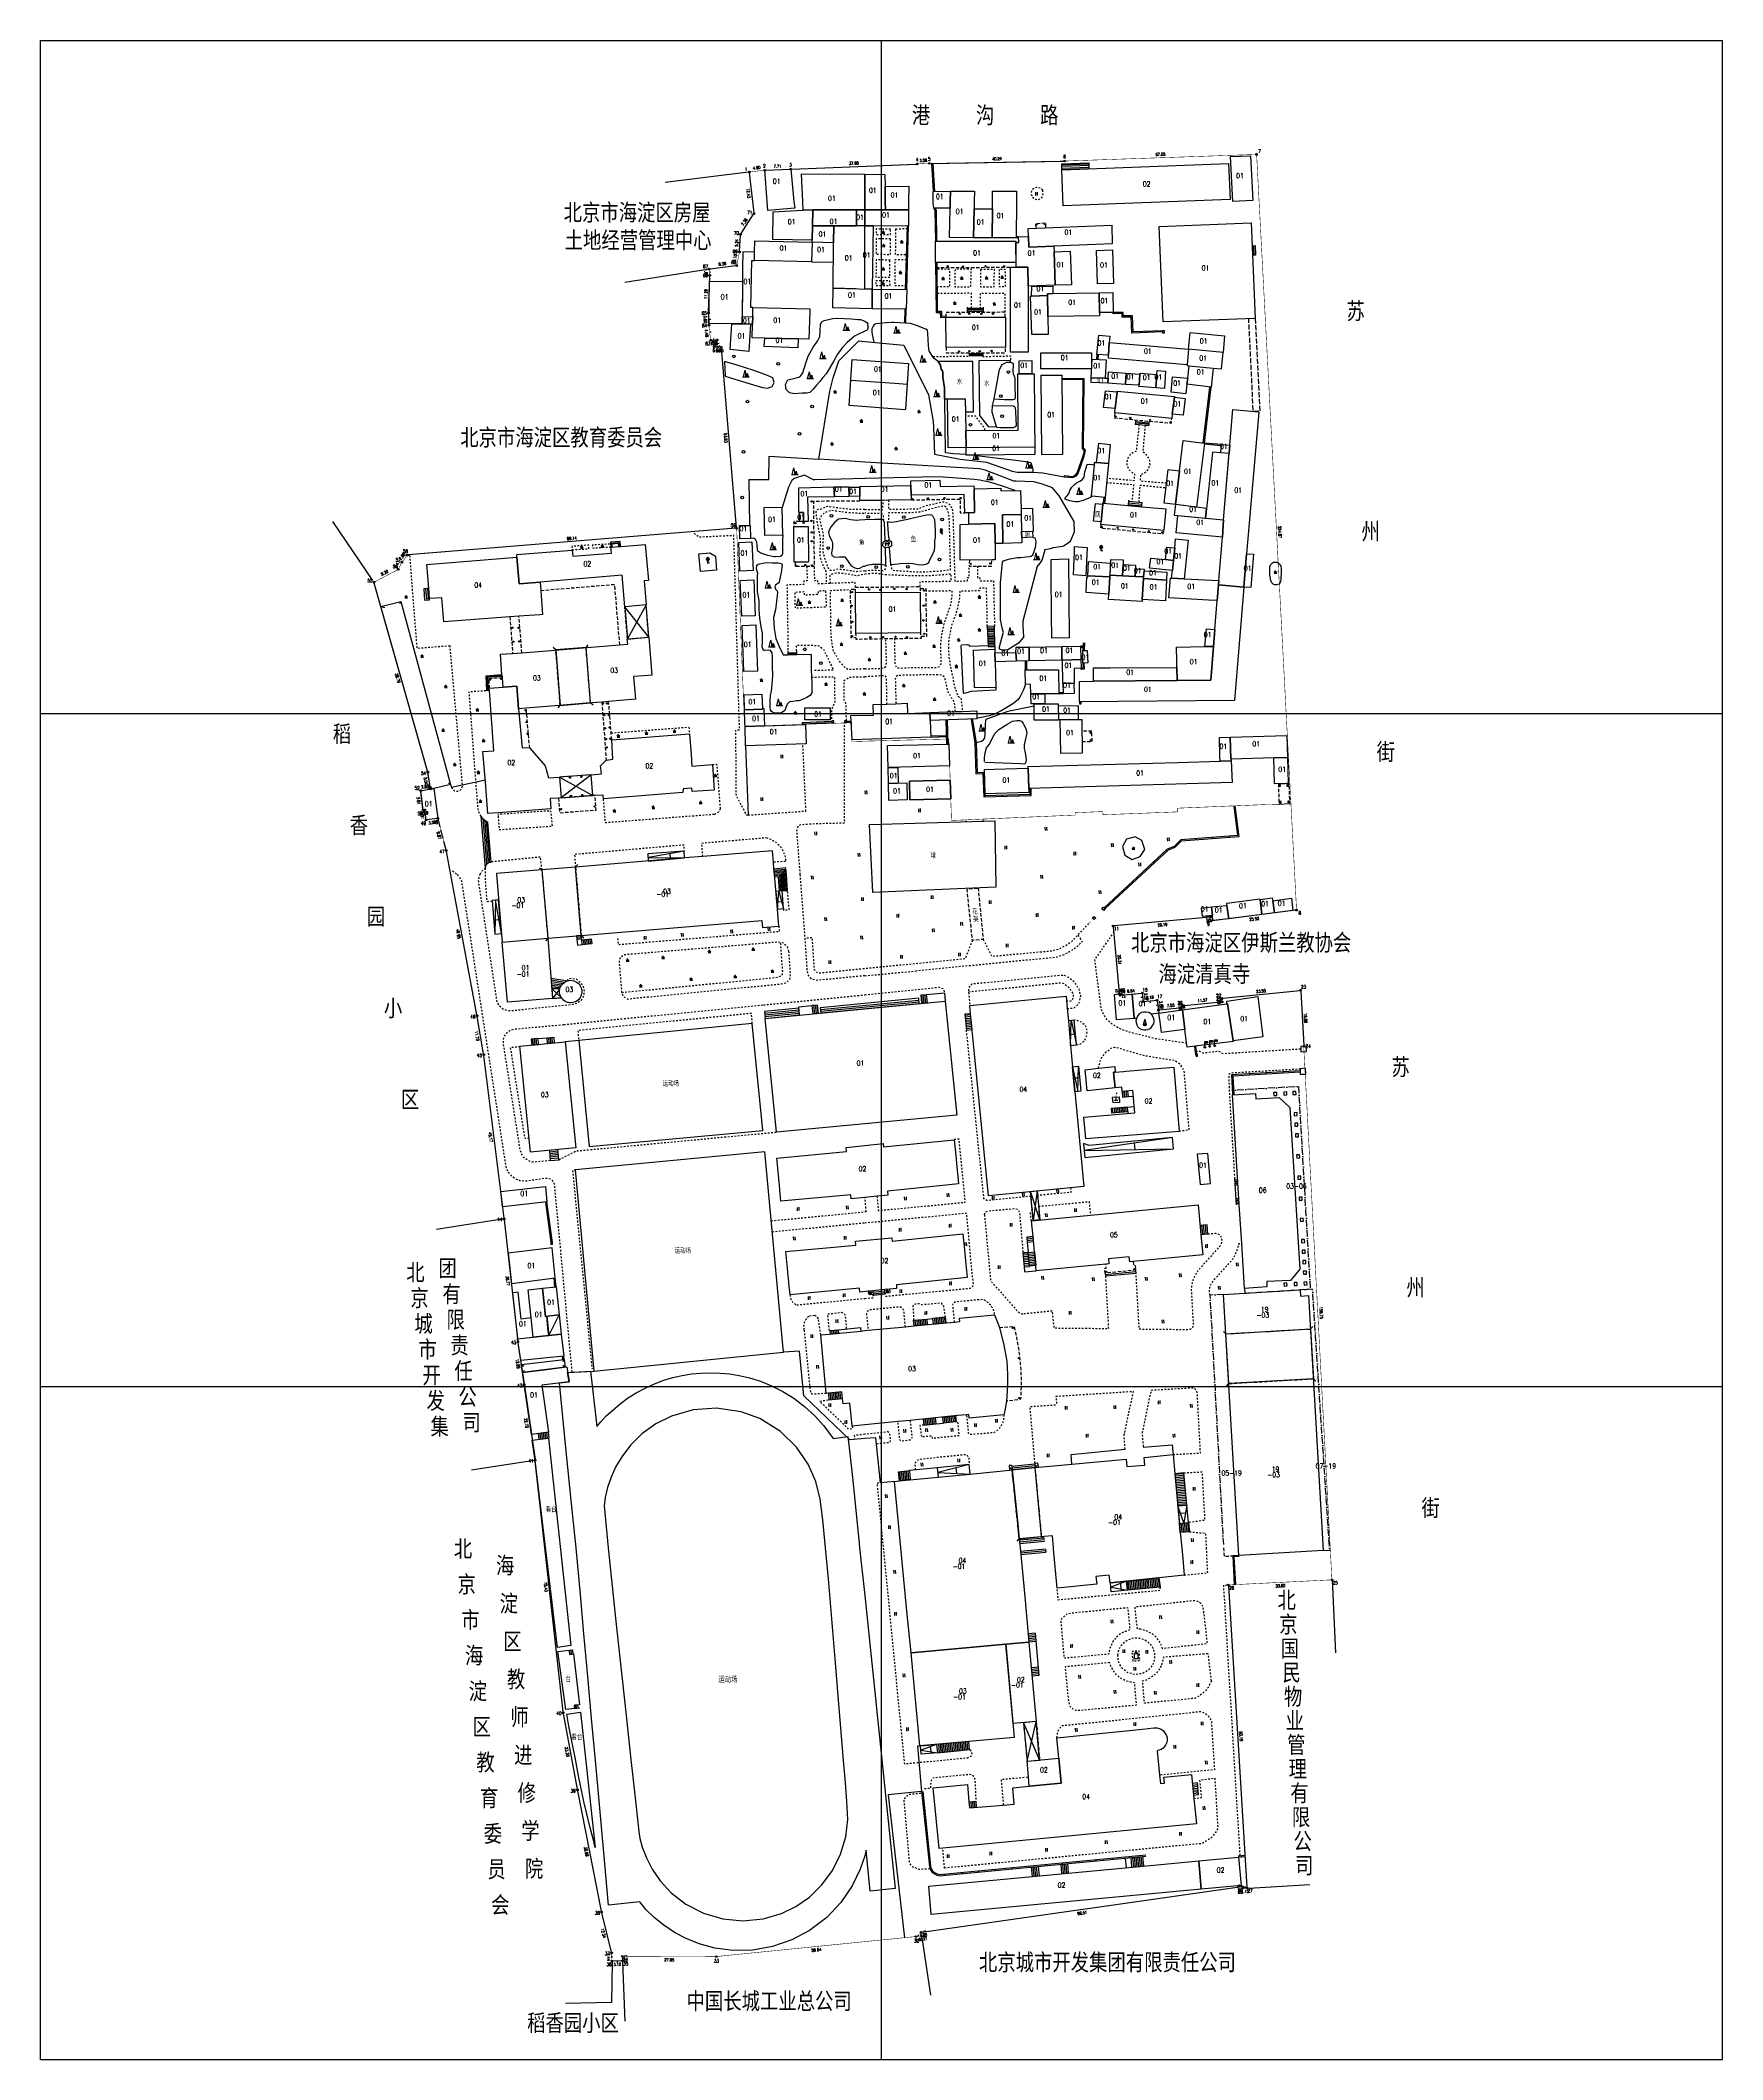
# Model space of a CAD drawing. Extents: x -9390 to -4743, y 24196 to 25839.
# Drawn here: x -9390 to -8390, y 24196 to 25396 of the extents above; entities that cross this region are included whole.
import ezdxf
from ezdxf.enums import TextEntityAlignment as Align

# ---------------------------------------------------------------- set-up
doc = ezdxf.new("R2010")
doc.units = 0
doc.header["$MEASUREMENT"] = 0
for name, pattern in [('X0', [4, 3, -1]), ('X5', [3, 2, -1]), ('X6', [2, 1, -1]), ('X87', [7, 5, -2]), ('X94', [6, 4, -1, 0, -1])]:
    doc.linetypes.add(name, pattern=pattern)
doc.layers.get('0').update_dxf_attribs({"linetype": 'CONTINUOUS'})
for name, color, linetype in [('BOUND', 7, 'CONTINUOUS'), ('DLDW', 14, 'CONTINUOUS'), ('DLSS', 5, 'CONTINUOUS'), ('DMTZ', 5, 'CONTINUOUS'), ('JMD', 6, 'CONTINUOUS'), ('JZD', 1, 'CONTINUOUS'), ('SXSS', 5, 'CONTINUOUS'), ('TK', 7, 'CONTINUOUS'), ('YZH', 2, 'CONTINUOUS'), ('ZBTZ', 5, 'CONTINUOUS'), ('飘楼', 20, 'CONTINUOUS')]:
    doc.layers.add(name, color=color, linetype=linetype)
doc.styles.add('HZ', font='rs', dxfattribs={"width": 0.8, "bigfont": 'hztxt'})
doc.styles.add('黑体', font='SIMHEI.TTF', dxfattribs={"width": 0.8})
doc.linetypes.add('X19', pattern='A,4.5,[145,symbolx.shx,S=1,R=0,X=0,Y=1],4.5,-0.5,[146,symbolx.shx,S=1,R=0,X=0,Y=0],-0.5', length=10)
doc.linetypes.add('X20', pattern='A,4.5,[145,symbolx.shx,S=1,R=0,X=0,Y=0],4.5,-0.5,[146,symbolx.shx,S=1,R=0,X=0,Y=0],-0.5', length=10)
doc.linetypes.add('X23', pattern='A,8,-1,[148,symbolx.shx,S=1,R=0,X=0,Y=0],-1', length=10)
doc.linetypes.add('X33', pattern='A,2,[150,symbolx.shx,S=1,R=0,X=0,Y=1],1e-11', length=2)
doc.linetypes.add('X35', pattern='A,2,[4,symbolt.shx,S=1,R=0,X=0,Y=0],2,[28,symbolt.shx,S=1,R=0,X=0,Y=0],1e-11', length=4)
doc.linetypes.add('X36', pattern='A,2,[4,symbolt.shx,S=1,R=180,X=0,Y=0],2,[28,symbolt.shx,S=1,R=180,X=0,Y=0],1e-11', length=4)
doc.linetypes.add('X4', pattern='A,0,-1e-09,[149,symbolx.shx,S=0.15,R=0,X=0,Y=0],-1.6', length=1.6)
doc.linetypes.add('X71', pattern='A,5,[150,symbolx.shx,S=1,R=0,X=0,Y=1],5', length=10)
doc.linetypes.add('X72', pattern='A,5,[150,symbolx.shx,S=1,R=0,X=0,Y=0],5', length=10)
doc.linetypes.add('X73', pattern='A,5,[150,symbolx.shx,S=1,R=0,X=0,Y=0.5],5', length=10)
doc.linetypes.add('X78', pattern='A,5,[150,symbolx.shx,S=1,R=0,X=0,Y=1],5,[149,symbolx.shx,S=0.25,R=0,X=0,Y=0.5],1e-08', length=10)
doc.linetypes.add('X79', pattern='A,5,[150,symbolx.shx,S=1,R=0,X=0,Y=0],5,[149,symbolx.shx,S=0.25,R=0,X=0,Y=-0.5],1e-08', length=10)

# ---------------------------------------------------------------- blocks, each defined once
blk = doc.blocks.new('GC520')
for p, q in [((-0.6, -1), (-0.6, 1)), ((0.4, -1), (0.4, 1))]:
    blk.add_line(p, q)
blk = doc.blocks.new('GC107')
for p, q in [((-1.5, 0), (1.5, 0)), ((-1, 3), (1, 3)), ((-1, 0), (-1, 3)), ((1, 3), (1, 0))]:
    blk.add_line(p, q)
blk.add_circle((0, 3.5), 0.5)
blk = doc.blocks.new('GC124')
for p, q in [((0, -0.8), (-0.75, 0.2)), ((0, -0.8), (0, 0.8)), ((0, -0.8), (0.75, 0.2)), ((-0.8, -0.8), (0.75, -0.8)), ((0.8, -0.8), (0, -0.8))]:
    blk.add_line(p, q)
blk = doc.blocks.new('GC269')
at = {"linetype": 'CONTINUOUS'}
for p, q in [((-0.5, -1.1), (-0.5, 0.9)), ((0.5, -1.1), (0.5, 0.9))]:
    blk.add_line(p, q, dxfattribs=at)
blk = doc.blocks.new('GC095')
for p, q in [((-1, 0), (1, 0)), ((-0.5, 0), (0.5, 0)), ((0, 4), (0.7, 4.5))]:
    blk.add_line(p, q)
blk.add_solid([(-0.5, 0), (0, 3.6), (0.5, 0)])
blk = doc.blocks.new('GC021')
for p, q in [((-2, 0), (2, 0)), ((-1.5, 0), (-0.5, 4)), ((0.5, 0), (-0.5, 4)), ((0.5, 0), (1, 2)), ((1.5, 0), (1, 2))]:
    blk.add_line(p, q)
for points in [[(-0.5, 4), (0.5, 0), (-0.5, 0)], [(1, 2), (1.5, 0), (1, 0)]]:
    blk.add_solid(points)
blk = doc.blocks.new('GC098')
for p, q in [((0, 0.5), (0, 3.5)), ((0, 3.5), (1.6, 3.5)), ((1.6, 2.5), (0, 2.5)), ((1.6, 3.5), (1.6, 2.5))]:
    blk.add_line(p, q)
blk.add_circle((0, 0), 0.5)
blk = doc.blocks.new('GC122')
blk.add_circle((0, 0), 0.8)
blk = doc.blocks.new('GC143')
for q in [(0, 3), (0, 1.4), (0.7, 0), (1, 0)]:
    blk.add_line((0, 0), q)
for centre, start, end in [((0.2, 2), 102.6815, 257.3194), ((-0.2, 2), 282.6804, 77.3204)]:
    blk.add_arc(centre, 1.03, start, end)
for p in [(-0.8, 2), (0, 0), (0.8, 2)]:
    blk.add_point(p)
blk = doc.blocks.new('GC144')
for p, q in [((0, 3), (-0.8, 1.8)), ((0, 1.8), (-0.8, 0.6)), ((0, 3), (0, 0)), ((0, 3), (0.8, 1.8)), ((0, 1.8), (0.8, 0.6)), ((0, 0), (0.7, 0)), ((0, 0), (1, 0))]:
    blk.add_line(p, q)
blk = doc.blocks.new('GC100')
for p, q in [((0, 3), (-1.5, 1.6)), ((-1.5, 1.6), (1.5, 1.6)), ((-0.8, 0), (-0.8, 1.6)), ((1.5, 1.6), (0, 3)), ((0.8, 0), (0.8, 1.6))]:
    blk.add_line(p, q)
blk = doc.blocks.new('GC091')
for p, q in [((-0.8, 0), (0, 2.8)), ((0, 2.8), (0.8, 0))]:
    blk.add_line(p, q)
at = {"const_width": 0.8, "flags": 128}
blk.add_lwpolyline([(-0.4, 0, 1), (0.4, 0, 1)], format="xyb", close=True, dxfattribs=at)
blk.add_circle((0, 0), 0.8)
blk.add_point((0, 2.8))

msp = doc.modelspace()

# ---------------------------------------------------------------- linework, layer by layer
at = {"linetype": 'CONTINUOUS', "flags": 128}
for points in [[(-8974.1, 25275.4), (-8975.1, 25275.4)], [(-8992.3, 25258.1), (-8991.5, 25258.2)], [(-8992.7, 25230.1), (-8991.5, 25230.1)], [(-8992.1, 25222.5), (-8991.2, 25222.6)], [(-8989.7, 25217.8), (-8989.7, 25218.7)], [(-8987.4, 25215.7), (-8986.5, 25215.9)], [(-8986.1, 25213.4), (-8986.1, 25214.5)], [(-8695, 24873.5), (-8694.1, 24873.6)], [(-8748.5, 24829.1), (-8748.6, 24830.3)], [(-8748.2, 24828.7), (-8747, 24828.8)], [(-8734.7, 24827), (-8735.8, 24826.9)], [(-8730.5, 24825), (-8730.4, 24823.8)], [(-8725.8, 24822.4), (-8726.7, 24822.2)], [(-8711.6, 24821.6), (-8710.4, 24821.7)], [(-8687.6, 24825.4), (-8688.7, 24825.4)], [(-8675.3, 24298.1), (-8674.3, 24298.3)], [(-8673.9, 24298.6), (-8673.9, 24297.8)], [(-8868, 24269.1), (-8868.1, 24270)], [(-8866.4, 24270.3), (-8867.2, 24270.2)], [(-9049.8, 24256.6), (-9050.8, 24256.6)], [(-9047.2, 24254.4), (-9047.1, 24253.3)], [(-9044.1, 24255.9), (-9043, 24255.9)]]:
    msp.add_lwpolyline(points, dxfattribs=at)
at = {"linetype": 'X0', "const_width": 0.3}
msp.add_lwpolyline([(-8646.6, 24941.9), (-8660.3, 24941.7), (-8714, 24939.5), (-8714, 24937.3), (-8758.3, 24935.6), (-8758.5, 24937.5), (-8774.9, 24936.8), (-8774.9, 24935.4), (-8848.4, 24932.2), (-8850, 24980.6), (-8885.9, 24979.7), (-8907.6, 24979.1), (-8907.7, 24990.3), (-8971.4, 24988.1), (-8976.1, 25105.4)], dxfattribs=at)
at = {"linetype": 'CONTINUOUS', "flags": 128}
msp.add_lwpolyline([(-8848.8, 24945.1), (-8849.1, 24956.1), (-8873.4, 24955.5), (-8873.1, 24944.5)], close=True, dxfattribs=at)
at = {"layer": 'BOUND', "linetype": 'CONTINUOUS', "flags": 128}
for points in [[(-8766.8, 25323.1), (-8766.7, 25319.5), (-8782.8, 25318.9), (-8782.9, 25322.5)], [(-9028.4, 25041.1), (-9029.9, 25060.3), (-9042.6, 25059.2), (-9041, 25040.1)], [(-8827.1, 25047.6), (-8826.7, 25035.6), (-8822.6, 25035.6), (-8822.8, 25047.5)], [(-9063, 25002.1), (-9065.6, 25035), (-9083.6, 25033.6), (-9081, 25000.6)], [(-9062.6, 24959.3), (-9081.4, 24958), (-9080.5, 24945.6), (-9061.7, 24947)], [(-9091.9, 24902.8), (-9088.4, 24862.2), (-9068.5, 24863.8), (-9071.9, 24904.5)], [(-9068.3, 24861.8), (-9068.5, 24863.8), (-9071.3, 24863.6), (-9071.1, 24861.6)], [(-9062.2, 24858.9), (-9067.9, 24858.3), (-9068.2, 24861.3), (-9062.5, 24861.8)], [(-8866.5, 24828.5), (-8863.4, 24828.8), (-8862.9, 24823.9), (-8866, 24823.6)], [(-8959.6, 24818.6), (-8959.2, 24814.6), (-8938.8, 24816.6), (-8939.2, 24820.6)], [(-8928, 24822.5), (-8931.4, 24822.2), (-8930.9, 24817.4), (-8927.5, 24817.7)], [(-8926.4, 24820.8), (-8926.1, 24817.8), (-8867.6, 24823.4), (-8867.9, 24826.5)], [(-8840.5, 24817), (-8839.5, 24807.5), (-8836.1, 24807.9), (-8837.1, 24817.3)], [(-9097.8, 24798.7), (-9093.8, 24799.1), (-9094.2, 24802.6), (-9098.2, 24802.2)], [(-9084.5, 24800), (-9088.5, 24799.6), (-9088.8, 24803.1), (-9084.8, 24803.4)], [(-8746.8, 24767.8), (-8743.2, 24768.2), (-8743.5, 24771.4), (-8747, 24771.1)], [(-8753.2, 24758.4), (-8743.5, 24759.2), (-8743.7, 24761.9), (-8753.4, 24761.1)], [(-9081.8, 24730.6), (-9082.4, 24736.6), (-9087.4, 24736.1), (-9086.9, 24730.1)], [(-8797.5, 24712), (-8795.9, 24694.8), (-8799.9, 24694.4), (-8801.5, 24711.6)], [(-8803.7, 24684.6), (-8803.5, 24681.6), (-8799.7, 24682), (-8799.9, 24685)], [(-8805.9, 24675.3), (-8805.2, 24667), (-8802.1, 24667.2), (-8802.9, 24675.5)], [(-8802.1, 24667.5), (-8802.9, 24675.5), (-8799.1, 24675.9), (-8798.3, 24667.9)], [(-8887.9, 24650.9), (-8888.1, 24653.4), (-8895.2, 24652.7), (-8895, 24650)], [(-8852, 24637), (-8859.6, 24636.3), (-8859.3, 24632.9), (-8851.6, 24633.6)], [(-8920.5, 24629.1), (-8915.8, 24629.5), (-8915.6, 24627.5), (-8920.3, 24627)], [(-8870.9, 24635.2), (-8863.1, 24635.9), (-8862.8, 24632.5), (-8870.6, 24631.8)], [(-8685.3, 24627.1), (-8635, 24630), (-8633.3, 24600.4), (-8683.6, 24597.5)], [(-8921.3, 24587.9), (-8913.1, 24588.6), (-8913.5, 24592.6), (-8921.6, 24591.8)], [(-8864.9, 24572.9), (-8857.5, 24573.6), (-8857.9, 24577.2), (-8865.2, 24576.4)], [(-8845.7, 24574.8), (-8853.2, 24574), (-8853.5, 24577.6), (-8846, 24578.3)], [(-8880, 24545.1), (-8873.4, 24545.8), (-8872.9, 24540.4), (-8879.4, 24539.7)], [(-8794.8, 24506.6), (-8798.6, 24547.6), (-8812.4, 24546.3), (-8808.1, 24505.3)], [(-8715.6, 24544), (-8713.8, 24524.8), (-8708.5, 24525.3), (-8710.3, 24544.5)], [(-8707, 24509.5), (-8712.4, 24509), (-8712.9, 24514.4), (-8707.6, 24514.9)], [(-8724.4, 24476.6), (-8743.8, 24474.7), (-8744.3, 24480.2), (-8725.1, 24482.2)], [(-8805.6, 24396), (-8803.5, 24373.2), (-8796, 24373.8), (-8798, 24396.7)]]:
    msp.add_lwpolyline(points, close=True, dxfattribs=at)
at = {"layer": 'BOUND', "linetype": 'CONTINUOUS'}
msp.add_lwpolyline([(-9081.1, 24828.4), (-9081.4, 24829.3), (-9081.5, 24830.2), (-9081.4, 24831), (-9081.2, 24832.2), (-9086, 24832.1), (-9085.5, 24826.4), (-9080.3, 24826.8)], close=True, dxfattribs=at)
at = {"layer": 'DLDW', "linetype": 'X4'}
for p, q in [((-8945.3, 25130.2), (-8949.1, 25118.1)), ((-8943.4, 25134.3), (-8945.3, 25130.2)), ((-8942, 25135.4), (-8943.4, 25134.3)), ((-8935.7, 25137.4), (-8942, 25135.4)), ((-8930.5, 25134.7), (-8935.7, 25137.4)), ((-8929.7, 25134.6), (-8930.5, 25134.7)), ((-8923, 25134.8), (-8929.7, 25134.6)), ((-8914, 25135), (-8923, 25134.8)), ((-8900, 25135.4), (-8914, 25135)), ((-8899.8, 25135.4), (-8900, 25135.4)), ((-8857.8, 25136.4), (-8899.8, 25135.4)), ((-8853.3, 25136.3), (-8857.8, 25136.4)), ((-8842.3, 25135.4), (-8853.3, 25136.3)), ((-8835, 25134.9), (-8842.3, 25135.4)), ((-8831.6, 25134.4), (-8835, 25134.9)), ((-8825, 25133.1), (-8831.6, 25134.4)), ((-8818.7, 25131.1), (-8825, 25133.1)), ((-8810.5, 25128.2), (-8818.7, 25131.1)), ((-8966.1, 25099.9), (-8967.9, 25099.7)), ((-8964.9, 25099.1), (-8966.1, 25099.9)), ((-8964.1, 25097.6), (-8964.9, 25099.1)), ((-8964, 25096), (-8964.1, 25097.6)), ((-8963.8, 25093), (-8964, 25096)), ((-8963.5, 25092.2), (-8963.8, 25093)), ((-8961.8, 25091), (-8963.5, 25092.2)), ((-8948.7, 25101.8), (-8948.9, 25099.1)), ((-8948.9, 25099.1), (-8948.9, 25092.3)), ((-8948.9, 25092.3), (-8948.8, 25090.6)), ((-8957.5, 25089.6), (-8961.8, 25091)), ((-8953.8, 25088.9), (-8957.5, 25089.6)), ((-8953.1, 25088.9), (-8953.8, 25088.9)), ((-8950.1, 25089.1), (-8953.1, 25088.9)), ((-8949.2, 25089.7), (-8950.1, 25089.1)), ((-8948.8, 25090.6), (-8949.2, 25089.7))]:
    msp.add_line(p, q, dxfattribs=at)
at = {"layer": 'DLDW', "linetype": 'CONTINUOUS'}
for p, q in [((-8748, 24478.7), (-8747.7, 24475.4)), ((-8861, 24381.7), (-8860.7, 24378.8))]:
    msp.add_line(p, q, dxfattribs=at)
at = {"layer": 'DLDW', "linetype": 'X4', "flags": 128}
for points in [[(-8906.1, 25220.1), (-8910.5, 25216.3), (-8913.4, 25213), (-8916.1, 25209.3), (-8918.4, 25205.4), (-8920.5, 25201.5), (-8922.9, 25197.7), (-8924.9, 25195.4), (-8926.7, 25193.1), (-8928.6, 25190.8), (-8930.6, 25188.6), (-8932.7, 25186.5), (-8934.3, 25186.1), (-8937.2, 25186.1), (-8941.7, 25185.8), (-8944.6, 25186.3), (-8946.7, 25188.3), (-8947, 25191.2), (-8945.7, 25194), (-8941.4, 25195.1), (-8938.6, 25195.9), (-8937.5, 25197), (-8936.7, 25198.2), (-8935, 25203.9), (-8933.6, 25208.2), (-8930.7, 25213.5), (-8928, 25217.1), (-8926.7, 25219.8), (-8926.4, 25222.7), (-8926.2, 25227.2), (-8925.5, 25228.5), (-8924.1, 25229.3), (-8918.9, 25230.5), (-8916, 25230.7), (-8912.2, 25230.6), (-8907.8, 25230.4), (-8904, 25230), (-8902.5, 25229.9), (-8900, 25228.9), (-8899.3, 25228.6), (-8898.6, 25227.9), (-8898.2, 25227.4), (-8898.3, 25226.6), (-8898.1, 25226), (-8897.9, 25225.5), (-8898.3, 25224.1), (-8898.8, 25223.4), (-8899.7, 25223.1), (-8900, 25223), (-8904.1, 25221.1), (-8906.1, 25220.1)], [(-8839.7, 25149.6), (-8847.2, 25150.1), (-8852, 25150.7), (-8852.1, 25167.3), (-8852.3, 25180.3), (-8852.5, 25184.4), (-8852.5, 25186.2), (-8852.6, 25189.3), (-8853.5, 25195.7), (-8853.6, 25198.2), (-8853.7, 25199.6), (-8854.5, 25200.3), (-8855, 25202.7), (-8856, 25204.4), (-8856.4, 25204.9), (-8857.1, 25205.6), (-8858.7, 25206.8), (-8859.4, 25207.8), (-8861.7, 25211.2), (-8861.9, 25212.1), (-8862.2, 25217.7), (-8862.5, 25222), (-8862.7, 25223.5), (-8863.6, 25224.1), (-8869.3, 25226.3), (-8872.8, 25227.5), (-8882.5, 25228.2), (-8883.9, 25228.1), (-8887, 25227.9), (-8893.4, 25227.3), (-8894.3, 25226.9), (-8895, 25226), (-8895.7, 25224.3), (-8895.7, 25222.8), (-8895.6, 25221), (-8894.6, 25216.4)], [(-8968.9, 25134.8), (-8956.9, 25134.9), (-8956.8, 25148.6), (-8927.2, 25147), (-8920.8, 25187.3), (-8918.8, 25195.3), (-8915.4, 25205.4), (-8903.5, 25217.2), (-8900, 25216.9), (-8876.7, 25214.7), (-8862.1, 25185.2), (-8859.2, 25169.2), (-8859, 25165.9), (-8858.6, 25149.9), (-8843.3, 25147), (-8829.1, 25145.3), (-8827.6, 25145.1), (-8812.3, 25139.7), (-8809.3, 25139.1), (-8800.5, 25139.1), (-8800, 25139.1), (-8794.1, 25138.7), (-8781.4, 25136.5), (-8781.4, 25136.5)], [(-8834.9, 25149.3), (-8819.1, 25147.3), (-8811.8, 25146.6), (-8804.3, 25145.6), (-8801.3, 25145), (-8800, 25141), (-8800, 25139.1)], [(-8968.9, 25134.8), (-8968.4, 25107.5)], [(-8797.7, 25082.3), (-8806, 25050.6), (-8805.9, 25047.8), (-8805.5, 25041.4), (-8805.6, 25041.1), (-8808.6, 25037.5), (-8814.9, 25033.7), (-8816.3, 25033.4), (-8818.2, 25033.5), (-8819.2, 25033.8), (-8819.6, 25033.9), (-8819.9, 25034.2), (-8819.9, 25034.7), (-8819.7, 25036.2), (-8817.7, 25043.5), (-8817.4, 25043.9), (-8818, 25045.9), (-8819.3, 25051.5), (-8819.3, 25073.4), (-8818, 25085.8), (-8817.4, 25086.5), (-8814.6, 25087.4), (-8809.4, 25088.4), (-8807.2, 25088.4), (-8804.3, 25088.8), (-8802.1, 25089.1), (-8801, 25089.3), (-8800, 25090.1), (-8799.2, 25092), (-8798.3, 25095.5), (-8798.1, 25097.9), (-8798.4, 25099.5), (-8798.7, 25100), (-8799.7, 25100.2), (-8800.1, 25100.5)], [(-8940.4, 25030.9), (-8932.3, 25031), (-8931.9, 25030.4), (-8931.8, 25022), (-8931.5, 25013.7), (-8931.4, 25008), (-8932.4, 25006.5), (-8934.3, 25005.3), (-8937, 25004.1), (-8939.1, 25003.3), (-8940.6, 25003.2), (-8942.8, 25002.9), (-8944.6, 25002.7), (-8946, 25001.4), (-8946.8, 24999.3), (-8947.4, 24997.5), (-8949.5, 24996.1), (-8952.3, 24995.9), (-8954.2, 24996.2), (-8955.4, 24997), (-8955.9, 24998), (-8956.2, 24999.6), (-8956.1, 25003.4), (-8956, 25006.4), (-8955.4, 25009.3), (-8955, 25013), (-8954.7, 25018.3), (-8954.8, 25023.6), (-8954.9, 25029.5), (-8955, 25031.8), (-8955.9, 25033.3), (-8956.4, 25033.3), (-8957.2, 25033.5), (-8959.4, 25033.3), (-8960.2, 25033.2), (-8960.9, 25035.3), (-8960.7, 25038.3), (-8960.7, 25040.6), (-8960.8, 25043.6), (-8961.5, 25047.3), (-8962.3, 25052.4), (-8962.7, 25057.3), (-8962.7, 25062.9), (-8963.7, 25068), (-8963.8, 25070.3), (-8963.8, 25074.1), (-8963.7, 25077.8), (-8963.6, 25079.1), (-8964.3, 25081.5), (-8964.2, 25084), (-8963.3, 25084.6), (-8959.6, 25085.4), (-8958.1, 25085.5), (-8955.1, 25085.4), (-8951.4, 25085.3), (-8949.5, 25085), (-8949, 25083.9), (-8949.7, 25079.5), (-8950.6, 25075.1), (-8950.8, 25073.7), (-8953.1, 25072), (-8953.4, 25071), (-8953, 25069.7), (-8952, 25068.6), (-8951.9, 25067.6), (-8952.5, 25062.6), (-8953.1, 25057.4), (-8954.2, 25052.8), (-8953.8, 25046.3), (-8952.9, 25040.4), (-8950.9, 25035.5), (-8948.4, 25030.6), (-8945.5, 25030.7)], [(-8833.8, 24978.5), (-8830.6, 24979.4), (-8829.3, 24980.2), (-8828.5, 24981.3), (-8828.3, 24984.3), (-8828.1, 24988.7), (-8827.9, 24992.3)], [(-8828.7, 24967.3), (-8828.7, 24969.5), (-8828.4, 24972.3), (-8827.5, 24975.3), (-8825.9, 24977.5), (-8824, 24981.4), (-8822.4, 24984.1), (-8820.2, 24986.3), (-8815, 24989.6), (-8812.1, 24991.2), (-8809.5, 24991.7), (-8807.9, 24991.7), (-8806.8, 24991.3), (-8805.8, 24989.8), (-8804.4, 24987.2), (-8803.6, 24984.7), (-8803.8, 24983.2), (-8805.3, 24977.1), (-8805.2, 24975.2), (-8804.7, 24972.3), (-8804.2, 24969.6), (-8804.1, 24968.2), (-8804.3, 24966.9), (-8804.9, 24965.7), (-8807.2, 24965.8), (-8828.6, 24966.6)]]:
    msp.add_lwpolyline(points, dxfattribs=at)
msp.add_lwpolyline([(-8982.9, 25196.2), (-8975.2, 25193.8), (-8968.1, 25191.7), (-8960.8, 25189.6), (-8957.8, 25189.1), (-8955.1, 25190), (-8953.8, 25192.5), (-8954.7, 25195.3), (-8958.8, 25197.1), (-8965.9, 25199.6), (-8975.8, 25202.8), (-8983.4, 25205)], close=True, dxfattribs=at)
at = {"layer": 'DLDW', "linetype": 'CONTINUOUS'}
for points in [[(-8835.7, 25205), (-8856.4, 25204.9), (-8856, 25204.4), (-8855, 25202.7), (-8854.5, 25200.3), (-8853.7, 25199.6), (-8853.6, 25198.2), (-8853.5, 25195.7), (-8852.6, 25189.3), (-8852.5, 25186.2), (-8852.5, 25184.4), (-8852.4, 25182.8), (-8840.2, 25182.7), (-8840, 25175.1), (-8835.3, 25175.1)], [(-8823.1, 25182.7), (-8819.8, 25200.3), (-8818.2, 25203.1), (-8815.6, 25204.5), (-8813.4, 25204.5), (-8813.3, 25205.6), (-8832.2, 25205.4), (-8831.8, 25172.9), (-8826.6, 25166.3), (-8821.6, 25166.2), (-8824.2, 25174.9), (-8824, 25178.9)]]:
    msp.add_lwpolyline(points, close=True, dxfattribs=at)
at = {"layer": 'DLDW', "linetype": 'X4'}
for points in [[(-8797.7, 25082.3), (-8797.5, 25082.9), (-8795.7, 25085.1), (-8794.6, 25086.8), (-8792.9, 25092.4), (-8793, 25093.2), (-8789.5, 25093.9), (-8787.7, 25094.4), (-8782.3, 25095.2), (-8781.4, 25095.6), (-8777.6, 25098.2), (-8775.3, 25103.7), (-8775.4, 25109.8), (-8784.3, 25125.2), (-8788.4, 25129.9), (-8794.3, 25132.1), (-8799.5, 25133.5), (-8810, 25133.8), (-8811.4, 25133.8), (-8820, 25137.3), (-8828.4, 25140.3), (-8831.8, 25141.2), (-8900, 25145.2), (-8908.5, 25145.7), (-8927.2, 25147)], [(-8764.8, 25124.9), (-8765.8, 25124.2), (-8770.1, 25122.4), (-8773.2, 25121.6), (-8774.9, 25121.5), (-8778, 25122.1), (-8780.4, 25122.9), (-8780.9, 25123.2), (-8780.9, 25123.9), (-8780.1, 25124.7), (-8778.7, 25126.4), (-8778, 25128.3), (-8776.9, 25130.2), (-8775.5, 25131.6), (-8774.1, 25132.8), (-8772.1, 25133.8), (-8770.5, 25134.8), (-8769.6, 25136.3), (-8769.1, 25139.3), (-8768.2, 25142.2), (-8767.9, 25143.5), (-8767.5, 25143.8), (-8766.1, 25143.9), (-8764.6, 25143.7), (-8763.4, 25143.3)]]:
    msp.add_lwpolyline(points, dxfattribs=at)
at = {"layer": 'DLDW', "linetype": 'CONTINUOUS', "flags": 128}
for points in [[(-8888.1, 25094.2), (-8889.2, 25095.5), (-8889.1, 25097.6), (-8887.8, 25098.6), (-8885.5, 25098.7), (-8885.3, 25098.7), (-8884.1, 25097.7), (-8884.1, 25095.4), (-8885.4, 25094.4), (-8885.4, 25094.4), (-8887.6, 25094.3), (-8888.1, 25094.2)], [(-9007.4, 24914), (-9028.5, 24910.1), (-9007.1, 24909.9)], [(-9015.8, 24912.5), (-9015.6, 24910)], [(-8951.9, 24879.5), (-8951, 24890.1), (-8948.2, 24879.8)], [(-9115.9, 24865.1), (-9119.5, 24884.8), (-9119.8, 24864.7)], [(-8951.5, 24883.9), (-8949.4, 24884.1)], [(-9119.7, 24873.2), (-9117.4, 24873.3)], [(-8777.6, 24798.5), (-8777.2, 24813.3), (-8774.1, 24798.8)], [(-8777.4, 24805.1), (-8775.5, 24805.3)], [(-8776.4, 24785.8), (-8773.3, 24771.2), (-8772.9, 24786.1)], [(-8775, 24779.2), (-8773.1, 24779.3)], [(-8748.5, 24764.6), (-8752.3, 24764.3), (-8752.6, 24767.8), (-8748.7, 24767.9), (-8748.5, 24764.6)], [(-8766.6, 24739.1), (-8770, 24740.2), (-8769.2, 24732), (-8716.4, 24737.1), (-8717.1, 24743.8), (-8766.6, 24739.1)], [(-8717.1, 24743.8), (-8769.6, 24736.1), (-8716.4, 24737.1)], [(-8739.8, 24740.5), (-8739.4, 24736.6)], [(-8837.9, 24549.5), (-8856.6, 24544.7), (-8837.3, 24543.8)], [(-8845.8, 24547.5), (-8845.5, 24544.2)], [(-8708.5, 24525.3), (-8710.2, 24514.7), (-8713.8, 24524.8)], [(-8712.3, 24520.6), (-8709.3, 24520.7)], [(-8744.3, 24480.2), (-8753.6, 24476.5), (-8743.8, 24474.7)], [(-8857.3, 24383.1), (-8866.6, 24379.7), (-8856.8, 24378.1)]]:
    msp.add_lwpolyline(points, dxfattribs=at)
for points in [[(-9007.1, 24909.9), (-9007.4, 24914), (-9028.9, 24912.3), (-9028.8, 24908.1)], [(-8951.9, 24879.5), (-8948.2, 24879.8), (-8949.1, 24890.3), (-8952.8, 24889.9)], [(-9117.6, 24885), (-9121.5, 24884.7), (-9119.8, 24864.7), (-9115.9, 24865.1)], [(-8729.4, 24816.7), (-8729.6, 24817.1), (-8731, 24818), (-8732.6, 24818.3), (-8734.2, 24818.3), (-8735.5, 24818.1), (-8736.8, 24817.3), (-8737.7, 24816.3), (-8738.5, 24814.6), (-8738.8, 24813.2), (-8738.7, 24812.1), (-8738.3, 24810.7), (-8737.6, 24809.6), (-8736.9, 24808.8), (-8736, 24808.3), (-8735.2, 24807.9), (-8734.1, 24807.7), (-8733.1, 24807.7), (-8731.7, 24807.9), (-8730.7, 24808.4), (-8729.8, 24809.2), (-8729.1, 24809.9), (-8728.2, 24811.6), (-8728, 24812.5), (-8727.9, 24813.5), (-8728.3, 24814.9)], [(-8777.6, 24798.5), (-8774.1, 24798.8), (-8775.4, 24813.5), (-8778.9, 24813.1)], [(-8776.4, 24785.8), (-8772.9, 24786.1), (-8771.6, 24771.3), (-8775, 24771)], [(-9080.4, 24627), (-9078.9, 24613.9), (-9104.5, 24611.2), (-9106.3, 24624.2)], [(-9062.9, 24604.9), (-9059.3, 24572), (-9056.8, 24574.9), (-9053.6, 24578.3), (-9049.8, 24581.8), (-9045.6, 24585.4), (-9040.9, 24588.8), (-9035.8, 24592), (-9030.5, 24594.9), (-9025, 24597.4), (-9019.4, 24599.5), (-9014, 24601.1), (-9008.5, 24602.4), (-9003, 24603.3), (-8997.5, 24603.8), (-8991.7, 24604), (-8986, 24603.8), (-8980.3, 24603.3), (-8974.6, 24602.3), (-8968.4, 24600.9), (-8962, 24598.9), (-8955.3, 24596.2), (-8948.7, 24592.8), (-8942.2, 24588.8), (-8935.8, 24583.9), (-8929.8, 24578.5), (-8924.3, 24572.5), (-8918.8, 24565), (-8910.1, 24566), (-8908.7, 24554.3), (-8907.3, 24541.7), (-8905.9, 24528.3), (-8904.7, 24516.1), (-8903.3, 24502.8), (-8903, 24500), (-8900, 24471.6), (-8881.8, 24297.5), (-8896.8, 24295.8), (-8899.1, 24320.3), (-8900, 24316.8), (-8902.6, 24309), (-8907.4, 24299), (-8914.1, 24289.1), (-8922.6, 24280.2), (-8932.8, 24272.5), (-8943.4, 24266.9), (-8954.8, 24263), (-8966.4, 24260.9), (-8978.1, 24260.7), (-8989, 24262.1), (-8998.3, 24264.6), (-9006.5, 24267.9), (-9013, 24271.4), (-9019.4, 24275.6), (-9025.1, 24280.3), (-9030, 24285.1), (-9033.7, 24289.6), (-9052.3, 24287.6), (-9055.3, 24321.1), (-9057.7, 24347.4), (-9060.1, 24373.5), (-9062.3, 24398.6), (-9064.6, 24423.4), (-9066.9, 24448.8), (-9069, 24472.2), (-9071.5, 24500), (-9074.2, 24526.2), (-9077.4, 24557.3), (-9081.5, 24597.9), (-9075.7, 24598.6), (-9076.6, 24604.2)], [(-8923.3, 24500), (-8924.9, 24516.6), (-8926.4, 24528.8), (-8929.1, 24539.4), (-8933.6, 24549.7), (-8940.6, 24559.8), (-8950.1, 24569.1), (-8962.4, 24576.7), (-8973.5, 24580.8), (-8988, 24583), (-9001.9, 24582), (-9014.8, 24578.2), (-9024.1, 24573.6), (-9032.4, 24567.6), (-9039, 24561.1), (-9044, 24554.6), (-9047.9, 24548.2), (-9050.7, 24541.9), (-9052.8, 24535.8), (-9054.2, 24529.9), (-9054.9, 24524.9), (-9052.4, 24500), (-9048.1, 24458.2), (-9046.3, 24441.6), (-9044.2, 24422), (-9041.8, 24400.3), (-9039.2, 24376), (-9036.3, 24349.5), (-9034.3, 24331.3), (-9033.6, 24327.1), (-9032.2, 24322.1), (-9029.8, 24315.7), (-9026.3, 24308.9), (-9021.5, 24302), (-9015, 24295), (-9006.4, 24288.2), (-8995.8, 24282.8), (-8984.3, 24279.4), (-8972.5, 24278.3), (-8960.4, 24279.5), (-8949.5, 24282.7), (-8941, 24286.8), (-8932.9, 24292.4), (-8925.4, 24299.7), (-8919.1, 24308.2), (-8914.4, 24317.8), (-8911.3, 24328.2), (-8910, 24338.5), (-8910.6, 24349.1), (-8911.5, 24360.5), (-8912.6, 24373.6), (-8914, 24390.4), (-8915.6, 24409.7), (-8917.4, 24431.6), (-8919.4, 24455.4), (-8921.6, 24481.5)], [(-9095.9, 24551.9), (-9097.6, 24564), (-9087.9, 24565.1), (-9074.7, 24441.8), (-9082.7, 24440.8)], [(-8837.3, 24543.8), (-8837.9, 24549.5), (-8856.9, 24547.5), (-8856.3, 24542)], [(-8712.9, 24514.4), (-8707.6, 24514.9), (-8708.5, 24525.3), (-8713.8, 24524.8)], [(-8744.3, 24480.2), (-8743.8, 24474.7), (-8753.4, 24473.8), (-8753.8, 24479.2)], [(-9082.4, 24438.3), (-9075.7, 24439.1), (-9075.4, 24436.6), (-9073.1, 24436.9), (-9069.6, 24406.7), (-9072.5, 24406.4), (-9072.3, 24404.5), (-9077.6, 24403.8)], [(-9077.1, 24401), (-9068.9, 24402.3), (-9060.2, 24321.8), (-9061.5, 24326.9), (-9063.3, 24334.3), (-9065.1, 24341.8), (-9066.9, 24349.2), (-9070.1, 24364.5), (-9072, 24374.3), (-9073.9, 24384.1), (-9075.8, 24393.9)], [(-8857.3, 24383.1), (-8856.8, 24378.1), (-8866.4, 24377.3), (-8866.8, 24382.2)]]:
    msp.add_lwpolyline(points, close=True, dxfattribs=at)
at = {"layer": 'DLSS', "linetype": 'X6', "flags": 128}
for points in [[(-8794.2, 25306.7), (-8795.7, 25308), (-8797.6, 25308.5), (-8799.5, 25307.9), (-8800.8, 25306.4), (-8801.1, 25304.4), (-8800.4, 25302.6), (-8798.8, 25301.4), (-8796.9, 25301.1), (-8795.1, 25301.9), (-8793.9, 25303.5)], [(-9117.9, 24934.8), (-9117.6, 24930.8), (-9117.3, 24926.8), (-9107.5, 24927.4), (-9092.6, 24928.4), (-9085.6, 24928.9), (-9086.5, 24937.9), (-9100.3, 24937), (-9117.9, 24935.8)]]:
    msp.add_lwpolyline(points, close=True, dxfattribs=at)
for points in [[(-8884.7, 25277.8), (-8893.1, 25277.8), (-8893.2, 25268.7), (-8884.7, 25268.6), (-8884.7, 25277.8)], [(-8884.6, 25283.6), (-8893.1, 25283.7), (-8893.1, 25280.4), (-8884.7, 25280.4), (-8884.6, 25283.6)], [(-8881.7, 25283.6), (-8881.8, 25268.6), (-8875.1, 25268.6)], [(-8874.6, 25283.8), (-8881.7, 25283.6)], [(-8884.8, 25265.2), (-8893.2, 25265.4), (-8893.3, 25255), (-8885, 25255), (-8885, 25265.2)], [(-8875.2, 25265.4), (-8882, 25265.3), (-8882.1, 25250.5)], [(-8884.9, 25250.2), (-8885, 25252.9), (-8893.3, 25252.9), (-8893.4, 25250.2), (-8884.9, 25250.2)], [(-8882.1, 25250.2), (-8875.7, 25250)], [(-8857.1, 25249.5), (-8849.3, 25249.5), (-8849.5, 25259.7), (-8857.7, 25259.8)], [(-8846.3, 25259.7), (-8846.5, 25249.4), (-8836.9, 25249.4), (-8836.6, 25259.9), (-8846.3, 25259.7)], [(-8831.2, 25259.7), (-8831.2, 25249.4), (-8823, 25249.4), (-8822.9, 25259.7), (-8831.2, 25259.7)], [(-8820.1, 25259.7), (-8820.1, 25249.6), (-8816.3, 25249.4), (-8816.4, 25259.6), (-8820.1, 25259.7)], [(-8836.6, 25236.7), (-8836.6, 25245.5), (-8857, 25245.3)], [(-8816.4, 25234.2), (-8816.4, 25245.3), (-8831.3, 25245.3), (-8831.3, 25236.7)], [(-8859.4, 25207.9), (-8838, 25208.2)], [(-8829.8, 25208.1), (-8829.7, 25207.9), (-8813.3, 25208.3), (-8813.3, 25205.6)], [(-8828.6, 25164.1), (-8828.5, 25165.1), (-8834, 25172.5), (-8840, 25172.4)], [(-8736.9, 25167.6), (-8738.6, 25151.6), (-8740.5, 25150.9), (-8742.1, 25149.7), (-8743.7, 25147.3), (-8744.3, 25145), (-8744.1, 25143.4), (-8742.9, 25140.7), (-8741.5, 25139.3), (-8739.6, 25138.2), (-8739.9, 25134.1), (-8756, 25135.5)], [(-8720.6, 25132.6), (-8736, 25133.8), (-8735.9, 25137.9), (-8733.9, 25138.5), (-8731.6, 25140.5), (-8730.4, 25143.6), (-8730.6, 25146.7), (-8732.6, 25149.7), (-8734.5, 25151.1), (-8733.1, 25167.2)], [(-8756.2, 25133.1), (-8740.2, 25131.8), (-8741.1, 25121.7)], [(-8736.9, 25121.3), (-8736.2, 25131.5), (-8720.8, 25130)], [(-8900, 25117), (-8902.4, 25117), (-8907.4, 25116.9), (-8913.3, 25117.6), (-8917.3, 25118.1), (-8920.3, 25118.5), (-8922.2, 25118.8), (-8923.2, 25118.5), (-8925, 25117.7), (-8926.2, 25117.1), (-8927.8, 25117.1), (-8928.7, 25116.7), (-8929, 25115.6), (-8928.9, 25113.8), (-8928.2, 25108.8), (-8927, 25103), (-8926.4, 25100.2), (-8926.6, 25094), (-8926.7, 25089.3), (-8926.1, 25087.1), (-8924.9, 25083.9), (-8922.9, 25079.8), (-8923, 25072.9)], [(-8900, 25080.5), (-8904.8, 25080), (-8905.7, 25080.1), (-8910.7, 25080.9), (-8913.6, 25081.3), (-8916, 25081.5), (-8918.8, 25080.7), (-8920.5, 25080.7), (-8921, 25080.9), (-8921.9, 25083.1), (-8923.6, 25087.8), (-8924.4, 25090.7), (-8924.7, 25092.7), (-8924.7, 25096.6), (-8924.5, 25101.9), (-8925.5, 25106.5), (-8926.6, 25111.4), (-8926.3, 25112.3), (-8925.4, 25113.6), (-8923.2, 25115.5), (-8919.9, 25116.6), (-8915.9, 25116.1), (-8910.1, 25115.3), (-8904, 25114.9), (-8900, 25114.8)], [(-8900, 25117), (-8889.2, 25116.9), (-8889, 25122.4)], [(-8885.8, 25122.5), (-8885.9, 25117.2), (-8874.1, 25117.3), (-8871.1, 25117.4), (-8868.1, 25117.5), (-8863.5, 25119.3), (-8859.6, 25120.1), (-8856, 25121.1), (-8853.3, 25121.6), (-8850.9, 25121), (-8849.3, 25119.9), (-8848.1, 25117.7), (-8847.6, 25114.2), (-8847.4, 25108.2), (-8847.2, 25101.2), (-8846.9, 25092.3), (-8846.6, 25080.3), (-8846.4, 25074.4), (-8838.9, 25074.6), (-8838.9, 25076.5), (-8837.9, 25076.6), (-8837.9, 25083.3)], [(-8884.6, 25084.5), (-8884, 25081.9), (-8883.4, 25081), (-8881.6, 25080.7), (-8878.5, 25080.6), (-8874.6, 25080.3), (-8869.6, 25080), (-8863.7, 25080), (-8856.7, 25080.4), (-8853.7, 25080.7), (-8848.9, 25081.2), (-8849.2, 25090.3), (-8849.4, 25100.3), (-8849.7, 25111.3), (-8850, 25114.3), (-8850.9, 25117.1), (-8851.4, 25118), (-8851.5, 25118.4), (-8852.7, 25119), (-8854.4, 25118.8), (-8858.8, 25117.8), (-8864.6, 25116.1), (-8867.5, 25115.5), (-8871.8, 25115.1), (-8877.5, 25115), (-8885.9, 25115), (-8885.8, 25109.4)], [(-8888.8, 25110.4), (-8888.6, 25111.8), (-8888.9, 25113.2), (-8889.4, 25114.1), (-8890.1, 25114.6), (-8898.2, 25114.7), (-8900, 25114.8)], [(-9073.9, 25093), (-9063.9, 25093.7), (-9064, 25095.9), (-9074, 25095.1), (-9073.9, 25092.9)], [(-9050.9, 25094.6), (-9061.5, 25093.9), (-9061.6, 25096.1), (-9055.8, 25096.4), (-9051.1, 25096.7)], [(-8969.3, 24935.4), (-8970.2, 24935.4), (-8976.3, 24947), (-8976.6, 24985.9), (-8974.4, 24986.1), (-8977.8, 25101.5), (-8998.5, 25100.5), (-9001.4, 25102.9)], [(-9170.5, 25089.7), (-9169, 25069.8), (-9167.5, 25050.8), (-9166.2, 25034.6), (-9146.5, 25036.1)], [(-8934.4, 25083.1), (-8934.2, 25074.7), (-8936.1, 25074.6), (-8936.2, 25072.4), (-8943.4, 25072.2), (-8946.2, 25072.1), (-8946, 25058.9), (-8945.7, 25041.9), (-8945.6, 25033)], [(-8905.5, 25070.8), (-8905.6, 25073.6), (-8911.4, 25073.4), (-8919.9, 25073.1), (-8924.9, 25072.8), (-8927.8, 25072.8), (-8927.8, 25074.8), (-8929.7, 25074.7), (-8929.8, 25081.3), (-8929.8, 25083.3)], [(-8900, 25080.5), (-8896.3, 25081), (-8893.3, 25080.9), (-8889.3, 25080.8), (-8888.2, 25081), (-8887.7, 25081.7), (-8887.4, 25082.6), (-8887.1, 25084.1), (-8887.4, 25084.6)], [(-8832.9, 25083.3), (-8832.9, 25076.6), (-8831.7, 25076.6), (-8831.4, 25074.6), (-8823.4, 25074.7), (-8823.2, 25063.9), (-8822.8, 25047.5)], [(-8935.9, 25068), (-8941.6, 25067.7), (-8941.5, 25062.5), (-8941.4, 25058.5), (-8935.4, 25058.7), (-8927.4, 25059), (-8922.7, 25059.2), (-8922.9, 25064.4), (-8923.1, 25068.8), (-8927.7, 25068.4), (-8927.7, 25066.5), (-8931.7, 25066.3), (-8935.7, 25066.1), (-8935.9, 25068)], [(-8920.4, 25073), (-8920.5, 25078), (-8919.4, 25078.8), (-8916.5, 25079.5), (-8914.5, 25079.3), (-8910.5, 25078.8), (-8904.7, 25077.7), (-8901.8, 25078.4), (-8900, 25078.6)], [(-8900, 25022.3), (-8906.1, 25022), (-8909.1, 25021.9), (-8910.1, 25022), (-8911.8, 25023.1), (-8914.4, 25026.1), (-8915.5, 25027.6), (-8918.5, 25032.9), (-8919.2, 25035.8), (-8919.9, 25041.8), (-8920.1, 25047.7), (-8920.2, 25056.7), (-8920.4, 25068.9), (-8914.7, 25069.2), (-8908.7, 25069.4)], [(-8867.1, 25071.2), (-8867.1, 25074.1), (-8848.7, 25074.4), (-8848.6, 25078.7), (-8851.4, 25078.3), (-8855.9, 25078), (-8861.9, 25077.6), (-8869.7, 25077.5), (-8878.9, 25077.8), (-8887.8, 25078.2), (-8888.8, 25078.3), (-8890.8, 25078.8), (-8891.7, 25078.8), (-8894.7, 25079), (-8900, 25078.6)], [(-8882.3, 25040.3), (-8882.1, 25026.2), (-8882.1, 25025.2), (-8881.3, 25023.5), (-8880.4, 25023), (-8878.5, 25022.8), (-8874.5, 25023), (-8868.5, 25023.1), (-8860.5, 25023.2), (-8857.4, 25023.2), (-8855.5, 25023.8), (-8854.5, 25025.3), (-8854.6, 25030.3), (-8854.8, 25036), (-8854.2, 25042.2), (-8852.7, 25049.1), (-8850.2, 25056.6), (-8848.8, 25060.4), (-8848.1, 25065.3), (-8848, 25068.6), (-8863.4, 25068.4)], [(-8827.1, 25047.6), (-8827.2, 25055.3), (-8827.6, 25070.2), (-8831.6, 25070.2), (-8831.7, 25068.6), (-8843.4, 25068.5), (-8843.7, 25064.6), (-8844.7, 25059), (-8846, 25054.2), (-8848.2, 25048.6), (-8850, 25039.8), (-8850.3, 25035.9), (-8850, 25029.9), (-8849.1, 25023.9), (-8847.5, 25016.6), (-8846.7, 25012.2), (-8845.3, 25007.8), (-8844.7, 25006.6), (-8844.4, 25005.9), (-8843, 25005.1), (-8842.8, 25004.9), (-8841.9, 24997)], [(-9145.6, 24951.9), (-9145.6, 24951.9), (-9145.6, 24951.9), (-9145.6, 24951.7), (-9145.3, 24951.2), (-9145, 24950.8), (-9144.7, 24950.5), (-9144.3, 24950.2), (-9143.8, 24949.9), (-9143.3, 24949.8), (-9142.8, 24949.7), (-9142.3, 24949.7), (-9141.8, 24949.7), (-9141.4, 24949.8), (-9140.9, 24950), (-9140.5, 24950.3), (-9140.1, 24950.6), (-9139.8, 24951), (-9139.5, 24951.4), (-9139.3, 24951.9), (-9139.1, 24952.3), (-9139.1, 24952.8), (-9139.1, 24953.3), (-9139.1, 24953.4), (-9146.5, 25036.1)], [(-8940.6, 25033), (-8940.6, 25036.3), (-8930.8, 25036.3), (-8927.8, 25036.2), (-8924.6, 25034.2), (-8922, 25028.8), (-8918.6, 25021.6), (-8919.6, 25021.5), (-8924.6, 25021.4), (-8930.6, 25021.2)], [(-8900, 25022.3), (-8890.2, 25022.6), (-8888.5, 25022.9), (-8887.5, 25023.7), (-8887, 25025.9), (-8887.4, 25039.6)], [(-9125.2, 25009.2), (-9135.1, 25008.6)], [(-9128, 24934.7), (-9128.6, 24935.6), (-9129.4, 24937.3), (-9129.8, 24939.1), (-9129.9, 24940.4), (-9131.1, 24955.2), (-9135.1, 25008.6)], [(-8931.6, 25017.4), (-8923.7, 25017.5), (-8918, 25017.6), (-8918, 25011.2), (-8917.8, 25002.5), (-8919.7, 24998.4), (-8919.7, 24992.6), (-8919.6, 24991.6)], [(-8910.8, 24991.5), (-8911, 24995.9), (-8911, 25000.7), (-8911.5, 25002.6), (-8912.2, 25003.6), (-8912.3, 25009.6), (-8912.2, 25015.4), (-8909.6, 25017.2), (-8906.7, 25017.5), (-8902.7, 25017.5), (-8900, 25017.6)], [(-8886.8, 25001.4), (-8887, 25016.4), (-8887.1, 25017.2), (-8887.7, 25018), (-8888.9, 25018.2), (-8893.8, 25017.9), (-8900, 25017.6)], [(-8846.1, 24996.9), (-8846.6, 25001.8), (-8846.8, 25002.8), (-8848.4, 25005.3), (-8850.4, 25008.7), (-8851.2, 25011.7), (-8851.9, 25015.3), (-8852.8, 25017.5), (-8854.3, 25018.6), (-8856.2, 25018.8), (-8862.3, 25018.7), (-8872.2, 25018.6), (-8880.2, 25018.4), (-8881.4, 25017.6), (-8881.8, 25016.2), (-8881.7, 25010.1), (-8881.4, 25001.6)], [(-8938.3, 24900), (-8940.3, 24926.3), (-8939.5, 24929), (-8938, 24929.8), (-8928.9, 24930.4), (-8911.9, 24930.8), (-8912.1, 24990.4)], [(-8990.5, 24965.4), (-8988, 24965.6), (-8987.1, 24954.8), (-8986, 24939.9), (-8986, 24939.2)], [(-8989.5, 24935.8), (-8996.7, 24935.2), (-9012.7, 24934), (-9030.5, 24932.6), (-9050.4, 24931.1), (-9054.1, 24930.8), (-9055.3, 24945.1)], [(-8986, 24939.2), (-8986, 24939), (-8986.2, 24938.6), (-8986.4, 24938.1), (-8986.7, 24937.7), (-8987, 24937.3), (-8987.3, 24937), (-8987.7, 24936.6), (-8988.1, 24936.3), (-8988.6, 24936.1), (-8989, 24935.9), (-8989.5, 24935.8)], [(-9071.8, 24904.5), (-9072.3, 24912.2), (-9007.6, 24917.8), (-9007.4, 24914)], [(-8996.3, 24910.8), (-8996.8, 24918.8), (-8958.5, 24922)], [(-8958.5, 24922), (-8955.7, 24921), (-8953.1, 24919.5), (-8950.9, 24917.5), (-8949.1, 24915.1), (-8947.8, 24912.4), (-8947.1, 24909.5), (-8947, 24907.9)], [(-9145, 24902.2), (-9143.8, 24901.4), (-9142.2, 24900)], [(-9142.2, 24900), (-9142, 24899.8), (-9140.7, 24898.1), (-9139.7, 24896.2), (-9113.3, 24726.2), (-9112.1, 24723.4), (-9110.2, 24721.1), (-9107.7, 24719.4), (-9104.9, 24718.3), (-9102, 24718), (-9101.5, 24718), (-9089.5, 24719.7), (-9086.6, 24719.1), (-9084.7, 24716.8), (-9084.5, 24715.3), (-9074.1, 24604.4)], [(-9076.2, 24837), (-9076.4, 24838), (-9074.4, 24838.4), (-9071.4, 24837.9), (-9069, 24836.1), (-9067.4, 24833.6), (-9066.7, 24830.7), (-9067.2, 24827.8), (-9068.7, 24825.2), (-9071.1, 24823.4), (-9074, 24822.7), (-9110.3, 24819), (-9111.9, 24819), (-9114.8, 24820), (-9117.1, 24821.9), (-9118.5, 24824.5), (-9129.6, 24896.7), (-9129.2, 24898.5), (-9128.7, 24900)], [(-9125.5, 24904), (-9127.3, 24902.3), (-9128.5, 24900.3), (-9128.7, 24900)], [(-9121.5, 24884.2), (-9124.4, 24883.9), (-9125.4, 24896.3), (-9125.5, 24898.5), (-9125.5, 24900), (-9125.5, 24904)], [(-9091.9, 24902.8), (-9092.7, 24910.5), (-9122.1, 24907.5)], [(-8947, 24907.9), (-8954.3, 24907.4)], [(-8900, 24839.9), (-8929, 24837.1), (-8931.8, 24838.1), (-8933.6, 24840.4), (-8934.1, 24843.3), (-8935.4, 24862.1), (-8938.3, 24900)], [(-8948.2, 24879.8), (-8948.2, 24878.9), (-8944.9, 24879.2), (-8945.9, 24890.5)], [(-8951.1, 24869.4), (-8950.8, 24866.1), (-9046.3, 24858.3), (-9046.8, 24863.2)], [(-8773.3, 24864), (-8770.7, 24860.3), (-8774.8, 24856.3), (-8779.5, 24853.4), (-8782, 24852.2), (-8786.4, 24850.8), (-8869.1, 24842.8)], [(-8829.6, 24861.5), (-8829.6, 24861.5), (-8824.4, 24851.5), (-8788.4, 24854.8), (-8784.5, 24855.9), (-8780.6, 24857.8), (-8777.5, 24859.9), (-8776.5, 24860.7), (-8773.3, 24864), (-8766, 24871.8)], [(-8708.6, 24799.7), (-8727.1, 24802.5), (-8742.6, 24806.3), (-8745.4, 24807.3), (-8748.8, 24808.7), (-8753.4, 24811.5), (-8755.6, 24813.5), (-8756.6, 24814.8), (-8757.7, 24816.6), (-8759, 24819.2), (-8759.5, 24821.1), (-8759.7, 24822.9), (-8763.2, 24849.4), (-8751.9, 24865.7)], [(-8945.2, 24854.6), (-8944.3, 24840.5), (-8944.7, 24837.7), (-8946.8, 24835.6), (-8949.6, 24834.9), (-9038.5, 24826.2), (-9040.6, 24825.9), (-9043.2, 24827.3), (-9044.3, 24830), (-9045.8, 24848.1), (-9045.2, 24851), (-9042.7, 24852.6), (-9042.2, 24852.6), (-8951.3, 24860.1), (-8948.4, 24859.4), (-8946.2, 24857.4), (-8945.2, 24854.6)], [(-9044.3, 24830), (-8951.6, 24839), (-8949.1, 24840.3), (-8948.7, 24841.7), (-8950, 24859.8)], [(-8836, 24860.9), (-8836, 24860.9), (-8840.3, 24849.9), (-8900, 24844.1), (-8927.2, 24841.4), (-8927.9, 24841.5), (-8929.9, 24843.5), (-8931.1, 24862.5), (-8935.4, 24862.1)], [(-8900, 24839.9), (-8869.1, 24842.8)], [(-8779.6, 24820.4), (-8775.5, 24820.8), (-8773.4, 24822.7), (-8772.2, 24824.4), (-8771.5, 24828), (-8772.6, 24832), (-8775.4, 24836.2), (-8779.2, 24839.1), (-8781.9, 24840.2), (-8836.4, 24834.9), (-8838.3, 24832.7), (-8838.3, 24830.4), (-8837.5, 24822.2)], [(-8960.1, 24822.6), (-8900, 24828.6)], [(-8900, 24828.6), (-8855.6, 24833.1), (-8853.4, 24832.3), (-8852.5, 24829.8)], [(-8838.3, 24830.4), (-8782.8, 24835.8), (-8781, 24834.9), (-8778.7, 24833), (-8777, 24830.6), (-8776.5, 24829.7), (-8776.3, 24829.1), (-8776, 24828.5), (-8776, 24827.8), (-8776.2, 24826.6), (-8776.4, 24826), (-8777.1, 24825.1), (-8777.7, 24824.8), (-8778.3, 24824.6), (-8778.8, 24824.6), (-8779.2, 24824.7), (-8780, 24825)], [(-9078.9, 24810.9), (-8960.1, 24822.6)], [(-8966.8, 24811.5), (-8967.3, 24817.5), (-9070.5, 24807.4), (-9070, 24801.4)], [(-9086.9, 24730.1), (-9096.3, 24729.1), (-9097.2, 24729.1), (-9100, 24730), (-9102.4, 24731.8), (-9104.1, 24734.3), (-9104.9, 24737.2), (-9114.8, 24799.9), (-9114.6, 24802.9), (-9113.2, 24805.6), (-9110.9, 24807.4), (-9108.6, 24808.2), (-9078.9, 24810.9)], [(-8801.2, 24708.9), (-8827.4, 24706.3), (-8829.1, 24707.4), (-8839.5, 24807.5)], [(-8774.1, 24798.8), (-8771.3, 24799.6), (-8769.1, 24801.6), (-8768, 24804.4), (-8767.7, 24807.4), (-8768.7, 24810.2), (-8770.9, 24812.2), (-8773.7, 24813.3), (-8775.4, 24813.5)], [(-9099.5, 24743.4), (-9101.9, 24743.1), (-9110.5, 24797.3), (-9104.9, 24798)], [(-8761, 24785), (-8760.1, 24788.7), (-8759.5, 24790.6), (-8756.4, 24794.7), (-8753.4, 24796.9), (-8751.5, 24797.4), (-8748.9, 24797.1), (-8745, 24795.7), (-8733.5, 24792.5), (-8721.4, 24790.5), (-8715.7, 24789.7), (-8712.7, 24787.5), (-8710.3, 24783.6), (-8707.3, 24748.2), (-8713, 24747.4)], [(-8640.9, 24796.3), (-8687, 24793.5), (-8689.5, 24795), (-8698.8, 24793.9), (-8700.7, 24794.9), (-8702.7, 24794.7)], [(-8679.9, 24719.3), (-8683, 24769), (-8683.4, 24780.4), (-8683.1, 24781.8), (-8681.5, 24782.3), (-8641.2, 24784.6)], [(-9081.8, 24730.6), (-9071.6, 24735.8), (-8952.5, 24747)], [(-8892.7, 24708.9), (-8891.9, 24700.4), (-8840.2, 24705.3), (-8843.9, 24742.8), (-8846.8, 24742.5)], [(-9061.3, 24606.5), (-9061.9, 24606.4), (-9073.5, 24724.5), (-9072.2, 24724.6)], [(-8899.1, 24699.7), (-8899.8, 24708.2)], [(-8777.6, 24713.9), (-8777.4, 24711.2), (-8797.3, 24709.3)], [(-8955.6, 24694.3), (-8900, 24699.6)], [(-8899.1, 24699.7), (-8900, 24699.6)], [(-8900, 24693.1), (-8839.6, 24698.9), (-8836.2, 24661.6)], [(-8828.8, 24697.9), (-8828.4, 24699.3), (-8826.7, 24700.2), (-8810.5, 24701.6), (-8808.8, 24701), (-8808, 24699.2), (-8805.9, 24675.3)], [(-8828.8, 24697.8), (-8825.2, 24659.3), (-8824.6, 24658), (-8808.4, 24639.7), (-8808, 24639.5), (-8807.5, 24639.3), (-8807, 24639.1), (-8806.5, 24639), (-8806, 24639), (-8805.5, 24639), (-8805.4, 24639)], [(-8800.9, 24694.3), (-8801.5, 24698.8), (-8801.2, 24700.1)], [(-8800.5, 24701.3), (-8800.6, 24701.2), (-8801.2, 24700.1)], [(-8796.7, 24702.9), (-8766.6, 24705.7)], [(-8766.6, 24705.7), (-8765.8, 24697.6)], [(-8955, 24687.8), (-8900, 24693.1)], [(-8696, 24686.5), (-8691.6, 24686.9), (-8691.1, 24686.8), (-8690.6, 24686.7), (-8690.1, 24686.6), (-8689.6, 24686.4), (-8689.2, 24686.2), (-8688.9, 24686), (-8688, 24684.2), (-8688, 24684.1), (-8687.9, 24683.6), (-8687.8, 24683.1), (-8687.8, 24682.6), (-8687.8, 24682.1), (-8687.8, 24681.6), (-8687.9, 24681.1), (-8688.1, 24680.7), (-8688.3, 24680.2), (-8688.5, 24679.8), (-8688.8, 24679.3), (-8689.1, 24679), (-8689.5, 24678.6), (-8701.6, 24665), (-8701.9, 24664.6), (-8702.2, 24664.2), (-8702.4, 24663.8), (-8702.7, 24663.4), (-8703, 24663), (-8703.2, 24662.6), (-8703.5, 24662.1), (-8703.7, 24661.7), (-8703.9, 24661.2), (-8704.1, 24660.8), (-8704.3, 24660.3), (-8704.5, 24659.9), (-8704.7, 24659.4), (-8704.9, 24658.9), (-8705, 24658.4), (-8705.2, 24658), (-8705.3, 24657.5), (-8705.4, 24657), (-8705.5, 24656.5), (-8705.6, 24656), (-8705.7, 24655.5), (-8705.7, 24655), (-8705.8, 24654.5), (-8705.8, 24654), (-8705.9, 24653.5), (-8704.7, 24632.8), (-8704.7, 24632.8), (-8704.7, 24632.3), (-8704.8, 24631.8), (-8705, 24631.3), (-8705.2, 24630.9), (-8705.5, 24630.5), (-8705.9, 24630.1), (-8706.3, 24629.9), (-8706.8, 24629.7), (-8707.3, 24629.5), (-8707.8, 24629.5), (-8736.8, 24629.8), (-8738.7, 24663)], [(-8694.8, 24650.1), (-8694.9, 24650.6), (-8695, 24651.1), (-8695, 24651.6), (-8695, 24652.1), (-8695, 24652.6), (-8695, 24653.1), (-8695, 24653.6), (-8694.9, 24654), (-8694.8, 24654.5), (-8694.7, 24655), (-8694.6, 24655.5), (-8694.4, 24656), (-8694.2, 24656.4), (-8694, 24656.9), (-8694, 24657), (-8691.8, 24659.7), (-8682.1, 24670.4), (-8681.8, 24670.8), (-8681.5, 24671.2), (-8681.2, 24671.6), (-8681, 24672), (-8680.7, 24672.4), (-8680.5, 24672.9), (-8680.2, 24673.3), (-8680, 24673.7), (-8679.7, 24674.2), (-8679.5, 24674.6), (-8679.3, 24675.1), (-8679.1, 24675.6), (-8678.9, 24676), (-8678.7, 24676.5), (-8678.6, 24676.9), (-8678.4, 24677.4), (-8678.2, 24677.9), (-8678.1, 24678.4), (-8678, 24678.8), (-8677.8, 24679.3), (-8677.7, 24679.8), (-8677.6, 24680.3), (-8677.5, 24680.7), (-8675.9, 24680.8)], [(-8836.2, 24661.7), (-8835.5, 24656.3), (-8835.6, 24656.2), (-8835.8, 24655.7), (-8836, 24655.3), (-8836.3, 24654.9), (-8836.7, 24654.6), (-8837.1, 24654.3), (-8837.5, 24654), (-8887.4, 24649.3), (-8887.9, 24650.9)], [(-8756.9, 24661.3), (-8755.1, 24630.1), (-8787.3, 24630.4), (-8788.4, 24640.7), (-8805.4, 24639)], [(-8944.4, 24650.2), (-8944.4, 24649.7), (-8944.3, 24649.2), (-8944.2, 24648.8), (-8944.1, 24648.3), (-8944, 24647.8), (-8943.8, 24647.3), (-8943.5, 24646.9), (-8943.2, 24646.5), (-8942.9, 24646.1), (-8942.6, 24645.7), (-8942.2, 24645.4), (-8941.8, 24645.1), (-8941.4, 24644.8), (-8941, 24644.5), (-8940.4, 24644.3)], [(-8940.4, 24644.3), (-8900, 24648.2)], [(-8900, 24648.2), (-8894.9, 24648.6), (-8895, 24650)], [(-8935.9, 24629.5), (-8936, 24629.9), (-8936, 24630.4), (-8936.1, 24630.9), (-8936.1, 24631.4), (-8936.1, 24631.9), (-8936, 24632.4), (-8935.9, 24632.9), (-8935.8, 24633.4), (-8935.7, 24633.9), (-8935.5, 24634.4), (-8935.3, 24634.8), (-8935.1, 24635.3), (-8934.9, 24635.7), (-8934.6, 24636.1), (-8934.3, 24636.5), (-8934, 24636.9), (-8933.6, 24637.3), (-8933.3, 24637.6), (-8932.9, 24637.9)], [(-8932.9, 24637.9), (-8929.8, 24638.2)], [(-8927.5, 24636.1), (-8927.9, 24636.6), (-8928.2, 24636.9), (-8928.6, 24637.3), (-8929, 24637.6), (-8929.4, 24637.9), (-8929.8, 24638.2)], [(-8926.1, 24626.5), (-8927.5, 24636.1)], [(-8921, 24629), (-8921.9, 24638.9), (-8913.5, 24639.9), (-8912.5, 24639.4), (-8911.9, 24638.7), (-8911.6, 24637.7), (-8910.9, 24630)], [(-8875.8, 24631.3), (-8876.7, 24641.1), (-8877.6, 24642.4), (-8879.1, 24643.1), (-8897.2, 24641.3), (-8898.3, 24640.5), (-8898.9, 24638.9), (-8898, 24629.2)], [(-8852, 24637), (-8853, 24643.6), (-8853.7, 24644.5), (-8854.2, 24645.1), (-8855.1, 24645.3), (-8866.4, 24644.3), (-8866.9, 24644.7), (-8867.5, 24644.9), (-8868.4, 24644.9), (-8869.8, 24644.8), (-8870.8, 24644.5), (-8871.3, 24643.7), (-8870.9, 24635.2)], [(-8846.6, 24634.1), (-8847.6, 24644.2), (-8847.3, 24645.5), (-8845.9, 24646.3), (-8829.8, 24647.7), (-8829.4, 24647.5), (-8828.9, 24647.3), (-8828.5, 24647.1), (-8828.1, 24646.8), (-8827.7, 24646.5), (-8827.3, 24646.2), (-8826.9, 24645.9), (-8826.5, 24645.6), (-8826.2, 24645.2), (-8825.8, 24644.8), (-8825.5, 24644.5), (-8825.2, 24644.1), (-8824.9, 24643.7), (-8824.6, 24643.2), (-8824.3, 24642.8), (-8824.1, 24642.4), (-8823.9, 24641.9), (-8823.7, 24641.5), (-8823.5, 24641), (-8823.4, 24640.5), (-8823.2, 24640), (-8823.1, 24639.6), (-8823, 24639.1), (-8822.9, 24638.6), (-8822.9, 24638.5)], [(-8922.9, 24591.7), (-8931.2, 24591.2), (-8931.9, 24591.7), (-8932.1, 24592.4), (-8935.9, 24629.5)], [(-8920.5, 24629.1), (-8921, 24629)], [(-8745.2, 24558.6), (-8745.8, 24567), (-8745.5, 24567.8), (-8740.3, 24592.8), (-8786.3, 24589.8), (-8785.9, 24585)], [(-8716.6, 24555.4), (-8700.4, 24556.3), (-8702.3, 24591.7), (-8702.3, 24591.7), (-8702.4, 24592.2), (-8702.5, 24592.7), (-8702.7, 24593.1), (-8702.9, 24593.5), (-8703.2, 24593.9), (-8703.6, 24594.3), (-8704, 24594.5), (-8704.5, 24594.7), (-8705, 24594.9), (-8705.5, 24594.9), (-8706, 24594.9), (-8706.5, 24594.8), (-8729.8, 24593.5), (-8735, 24568.4), (-8735, 24566.8), (-8734.4, 24559.7)], [(-8907.4, 24572.3), (-8907.3, 24570.6), (-8909.5, 24570.4), (-8926.8, 24587.1), (-8921.3, 24587.9)], [(-8817.2, 24579), (-8817.2, 24578.8), (-8817.2, 24578.3), (-8817.2, 24577.8), (-8817.3, 24577.3), (-8817.3, 24576.9), (-8817.4, 24576.4), (-8817.5, 24575.9), (-8817.6, 24575.4), (-8817.8, 24574.9), (-8817.9, 24574.4), (-8818.1, 24574), (-8818.3, 24573.5), (-8818.6, 24573.1), (-8818.8, 24572.6), (-8819.1, 24572.2), (-8819.3, 24571.8), (-8819.6, 24571.4), (-8819.9, 24571), (-8820.3, 24570.6), (-8820.6, 24570.3), (-8821, 24569.9), (-8821.3, 24569.6), (-8821.7, 24569.3), (-8822.1, 24569), (-8822.6, 24568.7), (-8823, 24568.4), (-8836.8, 24567.2), (-8837.9, 24567.4), (-8838.2, 24568.2), (-8839.3, 24579)], [(-8798.8, 24550.2), (-8801.7, 24583.9), (-8785.9, 24585)], [(-8900, 24567.4), (-8906.2, 24566.7), (-8906, 24564.4)], [(-8892.9, 24561.9), (-8885.6, 24562.6), (-8884.8, 24563), (-8884.6, 24563.7), (-8885, 24567.4), (-8885.4, 24568.4), (-8886.3, 24568.8), (-8900, 24567.4)], [(-8873, 24575.7), (-8871.9, 24565.3), (-8872.3, 24564.6), (-8872.6, 24564.1), (-8873.2, 24563.9), (-8877.9, 24563.3), (-8878.5, 24563.5), (-8879, 24563.8), (-8879.2, 24564.4), (-8880.2, 24575)], [(-8864.9, 24572.9), (-8867.2, 24572.7), (-8866.3, 24566), (-8860.1, 24566.6), (-8859.9, 24565.1), (-8843.8, 24566.7), (-8844.6, 24574.9), (-8845.7, 24574.8)], [(-8745.8, 24567), (-8745.5, 24567.8)], [(-8869.7, 24546.2), (-8870, 24549.5), (-8869.7, 24550.5), (-8869.1, 24551.3), (-8868.4, 24552.1), (-8867.7, 24552.6), (-8841, 24555.4), (-8840, 24555.4), (-8839.1, 24554.9), (-8838.5, 24554.2), (-8838.1, 24553.3), (-8838.1, 24553.1), (-8837.9, 24549.5)], [(-8710.3, 24544.5), (-8699.5, 24545.1), (-8697.9, 24516.3), (-8707.6, 24514.9)], [(-8837.4, 24380), (-8836.5, 24378.7), (-8836.3, 24377.4), (-8836.9, 24376), (-8838.9, 24375), (-8876.2, 24371.4), (-8877.4, 24383.7), (-8878.8, 24397.7), (-8880.3, 24412.6), (-8881.8, 24428.6), (-8883.5, 24445.3), (-8885.1, 24462.3), (-8886.6, 24477.5), (-8888.2, 24494.2), (-8888.8, 24500), (-8892.5, 24538.5), (-8890.6, 24538.6)], [(-8707, 24509.5), (-8697.4, 24508.6), (-8697, 24500)], [(-8697, 24500), (-8696.3, 24485.1)], [(-8710, 24483.7), (-8696.3, 24485.1)], [(-8724.4, 24476.6), (-8724.6, 24474.5), (-8757.3, 24471.5), (-8784.9, 24468.9), (-8785.6, 24475.9)], [(-8736, 24451.6), (-8737.9, 24451.7), (-8739.3, 24464.9), (-8716, 24467.4), (-8706.4, 24468.5), (-8704.7, 24468.7), (-8702.1, 24468.3), (-8700.4, 24467.2), (-8699, 24465), (-8698.5, 24461.4), (-8697.8, 24455.2), (-8696.5, 24442.9), (-8722.9, 24440), (-8723.7, 24442.2), (-8724.4, 24443.6), (-8726.2, 24446.3), (-8728.8, 24448.7), (-8732.9, 24450.7), (-8736, 24451.6)], [(-8676.8, 24317), (-8677.1, 24322.1), (-8677.6, 24330.6), (-8678.2, 24339.7), (-8678.8, 24349.4), (-8679.4, 24359.5), (-8680, 24369.8), (-8680.7, 24380.4), (-8681.3, 24391.5), (-8682, 24403), (-8682.7, 24414.2), (-8683.3, 24423.4), (-8683.8, 24431.3), (-8684.2, 24438.1), (-8684.5, 24444.1), (-8684.9, 24450.7), (-8685.4, 24458), (-8685.8, 24465.8), (-8686.4, 24474.2), (-8686.6, 24477.8), (-8684.5, 24477.9)], [(-8758.2, 24463.1), (-8743.7, 24464.5), (-8742.4, 24451.2), (-8744.8, 24450.3), (-8747, 24449.5), (-8750.4, 24446.8), (-8752.2, 24444.6), (-8753.7, 24441.7), (-8754.4, 24439.4), (-8754.8, 24436.8), (-8781.3, 24434.3), (-8782.7, 24449.8), (-8782.9, 24452.8), (-8783.2, 24456.2), (-8782.8, 24458), (-8779.6, 24460.7), (-8774.9, 24461.5), (-8767.6, 24462.2), (-8758.2, 24463.1)], [(-8749.6, 24436.2), (-8748.9, 24439.4), (-8747.9, 24441.5), (-8746.4, 24443.3), (-8743.7, 24445.3), (-8740.1, 24446.5), (-8736.3, 24446.3), (-8733.4, 24445.3), (-8731, 24443.5), (-8729, 24440.9), (-8727.8, 24437.6), (-8727.7, 24434), (-8728.8, 24430.5), (-8731.1, 24427.5), (-8734.7, 24425.2), (-8739.4, 24424.6), (-8743.7, 24425.8), (-8747.1, 24428.5), (-8749.2, 24432.3), (-8749.6, 24436.2)], [(-8740.5, 24432.5), (-8741.1, 24438.5), (-8737.1, 24438.8), (-8736.6, 24432.8), (-8740.5, 24432.5)], [(-8723.3, 24430.4), (-8722.2, 24435.1), (-8695.8, 24437.2)], [(-8693.9, 24420.9), (-8695.8, 24437.2)], [(-8754.4, 24431.7), (-8780.9, 24429.2), (-8779.9, 24419), (-8779.3, 24412.3), (-8778.9, 24408.7), (-8778.5, 24406.7), (-8777.9, 24405.6), (-8775.9, 24403.9), (-8774.4, 24403.4), (-8773, 24403.4), (-8769.2, 24403.7), (-8738.4, 24406.6), (-8739.6, 24419.8), (-8741.7, 24420.2), (-8744.6, 24420.8), (-8748.3, 24422.7), (-8751.3, 24425.5), (-8753.7, 24429.6), (-8754.4, 24431.7)], [(-8693.9, 24420.9), (-8695.7, 24417.2), (-8697.6, 24414.8), (-8701, 24412), (-8703.8, 24410.4), (-8705.7, 24410.3), (-8712.6, 24409.6), (-8721, 24408.8), (-8733.7, 24407.6), (-8734.8, 24420.9), (-8732.4, 24421.5), (-8729.7, 24423.1), (-8726.6, 24425.3), (-8724.9, 24427.4), (-8723.3, 24430.4)], [(-8785.7, 24387), (-8785.3, 24390), (-8784.7, 24391.6), (-8784, 24392.8), (-8782.6, 24394.3), (-8764.8, 24396.1), (-8743.2, 24398.3), (-8719.3, 24400.7), (-8700.2, 24402.7), (-8698.2, 24401.9), (-8696, 24400.4), (-8693.9, 24397), (-8693.6, 24391.7), (-8692.1, 24368.1), (-8724.7, 24364.8)], [(-8864.4, 24356.9), (-8860.6, 24357.2), (-8860.7, 24359.6), (-8860.2, 24361.9), (-8859.5, 24363.3), (-8853.5, 24363.9), (-8845.3, 24364.7), (-8837.8, 24365.4), (-8835.9, 24365), (-8834.9, 24363.9), (-8834.4, 24360.3), (-8833.9, 24349.4)], [(-8704.3, 24351), (-8699.7, 24351.5), (-8700.7, 24361.9), (-8691.9, 24363.1), (-8691.1, 24350.1), (-8690.6, 24341.3), (-8690.1, 24333.1), (-8691.4, 24330.8), (-8694, 24327.6), (-8697.5, 24325.4), (-8699.4, 24324.2), (-8721, 24322.2), (-8746.9, 24319.7), (-8777.1, 24316.8), (-8852.5, 24309.6)], [(-8817.4, 24347.1), (-8818.7, 24362.4), (-8802.6, 24363.8)], [(-8861.2, 24309.1), (-8867.7, 24308.8), (-8871.6, 24310.3), (-8873.3, 24312.7), (-8874.2, 24323.2), (-8876.6, 24350.8), (-8873.7, 24353.5), (-8866.4, 24354.2)], [(-8852.5, 24309.6), (-8853.6, 24321.4)]]:
    msp.add_lwpolyline(points, dxfattribs=at)
at = {"layer": 'DLSS', "linetype": 'X6'}
for points in [[(-9050.7, 24984.2), (-9004.5, 24987.7)], [(-9004.5, 24987.7), (-9004.2, 24983.7)], [(-8969.3, 24935.4), (-8934.9, 24937.8), (-8936.8, 24977.8)]]:
    msp.add_lwpolyline(points, dxfattribs=at)
at = {"layer": 'DMTZ', "linetype": 'X35', "flags": 128}
for points in [[(-8659.1, 25078.9), (-8659.2, 25079.6), (-8659.2, 25081.1), (-8659.1, 25083), (-8658.7, 25084.1), (-8658.4, 25084.6), (-8657.5, 25085.4), (-8656.9, 25085.7), (-8656.5, 25085.8), (-8655.4, 25085.8), (-8654.9, 25085.7), (-8654.1, 25085.2), (-8653.4, 25084.7), (-8653, 25084), (-8652.7, 25083.3), (-8652.5, 25081.8), (-8652.5, 25081.1), (-8652.5, 25080.4), (-8652.6, 25075.5), (-8652.8, 25074.3), (-8653.2, 25073.2), (-8653.4, 25072.9), (-8653.6, 25072.7), (-8655.3, 25072.2), (-8656.3, 25072.3), (-8656.8, 25072.4), (-8657.2, 25072.6), (-8657.6, 25073), (-8657.9, 25073.4), (-8658.6, 25074.8), (-8659.1, 25078.2), (-8659.1, 25078.9)], [(-8822, 25011.3), (-8822, 25009.7), (-8837, 25008.8), (-8838, 25008.4), (-8840, 25007.8), (-8841.3, 25007.7), (-8842.7, 25036.2), (-8842.5, 25036.6), (-8838.8, 25036.8), (-8838.2, 25036.5), (-8837.7, 25035.8), (-8826.7, 25036.1)], [(-8804.5, 25013.2), (-8805.1, 25011.5), (-8805.7, 25009.5), (-8807.8, 25005.5), (-8809.1, 25003.6), (-8811.9, 25001.5), (-8815.5, 24999.4), (-8818.8, 24997.3), (-8822.8, 24995.4), (-8826, 24994.4), (-8829.6, 24993.5), (-8831.5, 24993.1), (-8833.4, 24992.9)]]:
    msp.add_lwpolyline(points, dxfattribs=at)
at = {"layer": 'DMTZ', "linetype": 'X36', "flags": 128}
msp.add_lwpolyline([(-8799.3, 25000.2), (-8814.9, 24996.9), (-8821.1, 24994.8), (-8827.9, 24992.3)], dxfattribs=at)
at = {"layer": 'JMD', "linetype": 'CONTINUOUS'}
for p, q in [((-8918.5, 25275.9), (-8918.4, 25285.6)), ((-8918.4, 25285.6), (-8904.9, 25285.6)), ((-8918.8, 25248.5), (-8918.5, 25275.9)), ((-8905.3, 25248.2), (-8918.8, 25248.5)), ((-8909.2, 25178.8), (-8907.4, 25206.2)), ((-8907.4, 25206.2), (-8873.9, 25203.8)), ((-8873.9, 25203.8), (-8875.8, 25176.7)), ((-8908.2, 25193.8), (-8882.1, 25192)), ((-8882.1, 25192), (-8874.8, 25191.5)), ((-8808.7, 25164.2), (-8808.9, 25197.6)), ((-8808.9, 25197.6), (-8808.2, 25197.6)), ((-8808.2, 25197.6), (-8800.7, 25197.6)), ((-8800.7, 25197.6), (-8799.3, 25197.6)), ((-8799.3, 25197.6), (-8798.9, 25149.7)), ((-8795.3, 25196.9), (-8782.7, 25196.9)), ((-8875.9, 25176.2), (-8909.2, 25178.8)), ((-8875.8, 25176.7), (-8875.9, 25176.2)), ((-8839.8, 25164), (-8808.7, 25164.2)), ((-8839.6, 25153.9), (-8839.8, 25164)), ((-8839.6, 25149.7), (-8839.6, 25153.9)), ((-8839.6, 25149.3), (-8839.6, 25149.7)), ((-8835, 25149.3), (-8839.6, 25149.3)), ((-8798.9, 25149.7), (-8835, 25149.3)), ((-8949.1, 25118.1), (-8960, 25117.9)), ((-8960, 25117.9), (-8959.5, 25101.5)), ((-8948.7, 25101.8), (-8949.1, 25118.1)), ((-8974.4, 25107.4), (-8968.1, 25107.5)), ((-8974.2, 25099.5), (-8974.4, 25107.4)), ((-8968.1, 25107.5), (-8967.9, 25099.7)), ((-8942.1, 25106.8), (-8941.5, 25106.8)), ((-8941.9, 25085.8), (-8942.1, 25106.8)), ((-8941.5, 25106.8), (-8933.7, 25106.9)), ((-8933.7, 25106.9), (-8933.5, 25085.8)), ((-8967.9, 25099.7), (-8974.2, 25099.5)), ((-8948.7, 25101.8), (-8959.5, 25101.5)), ((-8941.3, 25085.8), (-8941.9, 25085.8)), ((-8933.5, 25085.8), (-8941.3, 25085.8)), ((-9187.6, 25059.3), (-9185.3, 25058.7)), ((-9175.7, 25062.4), (-9176.5, 25061)), ((-9158.1, 24950.9), (-9157.4, 24952.2)), ((-9146.2, 24953.6), (-9147.5, 24954.4)), ((-9087.8, 24626.2), (-9081.6, 24638.4)), ((-9104.2, 24608.9), (-9102.6, 24607.8)), ((-9103.5, 24604.2), (-9102.3, 24605.4)), ((-9078.7, 24611.9), (-9079.7, 24610.6)), ((-9078.1, 24607.3), (-9079.4, 24608.3))]:
    msp.add_line(p, q, dxfattribs=at)
for points in [[(-8782.8, 25318.9), (-8683.7, 25322.7), (-8682.8, 25301.3), (-8782, 25297.5)], [(-8682.6, 25326.8), (-8670.7, 25327.2), (-8669.2, 25300.7), (-8681.2, 25300)], [(-8942.1, 25300), (-8941.6, 25296), (-8957.5, 25294.6), (-8958, 25300), (-8959.4, 25318.6), (-8959.4, 25318.6), (-8944, 25319.3)], [(-8930.9, 25295.1), (-8936.6, 25294.8), (-8936.8, 25300), (-8937.5, 25316.5), (-8900, 25316.2), (-8900, 25300), (-8900, 25295.1), (-8904.8, 25295.1)], [(-8887.8, 25300), (-8887.7, 25295), (-8900, 25295.1), (-8900, 25300), (-8900, 25316.2), (-8888, 25316.1), (-8887.8, 25308.9)], [(-8887.8, 25300), (-8887.8, 25308.9), (-8873.8, 25309.2), (-8873.9, 25300), (-8873.9, 25295), (-8884.9, 25295), (-8887.5, 25295), (-8887.7, 25295)], [(-8859.3, 25300), (-8859.2, 25305.9), (-8849, 25306.2), (-8849.2, 25300), (-8849.2, 25296.1), (-8858.9, 25296.1), (-8859.3, 25299.3)], [(-8834.9, 25300), (-8835, 25295.6), (-8835.3, 25278.5), (-8849.5, 25278.6), (-8849.2, 25296.1), (-8849.2, 25300), (-8849, 25306.2), (-8834.8, 25306.1)], [(-8824.1, 25300), (-8824.1, 25306.1), (-8809.8, 25306.1), (-8809.8, 25300), (-8809.9, 25278.5), (-8824.2, 25278.5), (-8824.1, 25295.6)], [(-8954.6, 25277.5), (-8954.4, 25293.9), (-8936.6, 25294.8), (-8930.9, 25295.1), (-8931.1, 25285.6), (-8931.2, 25277.1)], [(-8931.3, 25275.8), (-8931.2, 25277.1), (-8931.1, 25285.6), (-8918.4, 25285.6), (-8918.5, 25275.5)], [(-8930.9, 25295.1), (-8904.8, 25295.1), (-8904.9, 25285.6), (-8918.4, 25285.6), (-8931.1, 25285.6)], [(-8904.9, 25285.6), (-8904.8, 25295.1), (-8900, 25295.1), (-8900, 25285.6)], [(-8900, 25285.6), (-8900, 25295.1), (-8887.7, 25295), (-8887.5, 25295), (-8884.9, 25295), (-8873.9, 25295), (-8873.9, 25285.4), (-8894.9, 25285.5)], [(-8900, 25248.1), (-8900, 25285.6), (-8894.9, 25285.5), (-8895.5, 25248)], [(-8835.3, 25278.5), (-8835, 25295.6), (-8824.1, 25295.6), (-8824.2, 25278.5)], [(-8802.8, 25284), (-8753.1, 25286), (-8752.8, 25274.9), (-8787.5, 25273.5), (-8802.4, 25272.9), (-8802.6, 25279.3)], [(-8724.9, 25285.1), (-8670.2, 25287.3), (-8667.9, 25230.6), (-8722.6, 25228.6)], [(-8965.6, 25265), (-8965.5, 25270), (-8965.3, 25276.6), (-8931.3, 25275.8), (-8931.6, 25264.1)], [(-8858, 25276.5), (-8810.2, 25276.5), (-8810.1, 25275.6), (-8810.1, 25263.8), (-8857.9, 25263.8)], [(-8810.1, 25275.6), (-8808.4, 25275.6), (-8808.5, 25279.1), (-8802.6, 25279.3), (-8802.4, 25272.9), (-8787.5, 25273.5), (-8787.4, 25270.1), (-8786.7, 25250.3), (-8802.9, 25249.8), (-8803, 25261), (-8810, 25261)], [(-8967, 25265), (-8965.6, 25265), (-8965.5, 25270), (-8972.5, 25270.1), (-8972.6, 25260.5), (-8972.7, 25252.7), (-8972.9, 25231.5), (-8966.5, 25231.6), (-8966.4, 25237), (-8967.6, 25237.1)], [(-8813.3, 25261), (-8810.1, 25261), (-8803, 25261), (-8802.9, 25249.8), (-8802.8, 25210.6), (-8813.3, 25210.5)], [(-8787.4, 25270.1), (-8777.8, 25270.5), (-8777.1, 25250.6), (-8786.7, 25250.3)], [(-8762.2, 25271), (-8752.6, 25271.3), (-8752, 25251.4), (-8761.6, 25251.1)], [(-8919, 25236.9), (-8919, 25236.9), (-8918.8, 25248.5), (-8895.5, 25248), (-8895.6, 25236.3)], [(-8895.6, 25236.3), (-8895.5, 25248), (-8875, 25247.8), (-8875.3, 25236)], [(-8800.8, 25243.8), (-8800.7, 25249.6), (-8788.2, 25249.8), (-8788.1, 25245.3), (-8791.4, 25245.2), (-8791.4, 25244.1)], [(-8966.8, 25219), (-8966.6, 25227.2), (-8966.5, 25231.6), (-8966.4, 25237), (-8932.6, 25236.2), (-8932.7, 25234.8), (-8933.2, 25218.3), (-8939.6, 25218.4), (-8959.4, 25218.8)], [(-8801.4, 25243.8), (-8800.8, 25243.8), (-8791.4, 25244.1), (-8791.1, 25231.6), (-8790.9, 25221.1), (-8800.6, 25221)], [(-8791.4, 25244.1), (-8791.4, 25245.2), (-8788.1, 25245.3), (-8760.7, 25245.7), (-8760.5, 25234), (-8760.5, 25232), (-8791.1, 25231.6)], [(-8760.7, 25245.7), (-8752.5, 25245.9), (-8752.3, 25234), (-8760.5, 25234)], [(-8979, 25227.4), (-8972.9, 25227.3), (-8967.9, 25227.3), (-8968.8, 25210.9), (-8980, 25212)], [(-8972.9, 25231.5), (-8966.5, 25231.6), (-8966.6, 25227.2), (-8972.9, 25227.3)], [(-8851.8, 25231.3), (-8816.3, 25231.3), (-8816.3, 25213.2), (-8851.6, 25213.4)], [(-8959.7, 25213.8), (-8959.4, 25218.8), (-8939.6, 25218.4), (-8939.8, 25213)], [(-8762, 25209.1), (-8760.9, 25220.6), (-8754.3, 25220), (-8754.6, 25216.2), (-8755, 25208.7)], [(-8755.1, 25206.9), (-8755, 25208.7), (-8754.6, 25216.2), (-8738.1, 25214.9), (-8730.9, 25214.2), (-8707.6, 25212.3), (-8708.3, 25203)], [(-8686.9, 25210.3), (-8707.6, 25212.3), (-8708.3, 25203), (-8708.3, 25202.6), (-8707.2, 25202.4), (-8692.8, 25201), (-8687.8, 25200.5)], [(-8686.1, 25220.3), (-8686.9, 25210.3), (-8707.6, 25212.3), (-8706.6, 25222.2)], [(-8808.2, 25197.6), (-8808.1, 25203.2), (-8808.1, 25205.4), (-8800.7, 25205.5), (-8800.7, 25199.9), (-8800.7, 25197.6)], [(-8808.2, 25197.6), (-8808.1, 25203.2), (-8808.1, 25205.4), (-8800.7, 25205.5), (-8800.7, 25199.9), (-8800.7, 25197.6)], [(-8795.3, 25210.1), (-8765.1, 25210.1), (-8765.1, 25200.5), (-8795.3, 25200.5)], [(-8765.3, 25195.3), (-8764.8, 25206.3), (-8756.5, 25205.9), (-8757, 25195.1)], [(-8708.5, 25191.4), (-8708, 25195.1), (-8707.2, 25202.4), (-8692.8, 25201), (-8694.1, 25189.7)], [(-8765.4, 25192.5), (-8765.3, 25195.3), (-8757, 25195.1), (-8755.2, 25195), (-8755.4, 25192)], [(-8755.4, 25192), (-8755.2, 25195), (-8755, 25198.8), (-8744.5, 25198), (-8744.9, 25191.3)], [(-8744.9, 25191.3), (-8744.5, 25198), (-8736.4, 25197.5), (-8736.9, 25190.9)], [(-8737, 25190), (-8736.9, 25190.9), (-8736.4, 25197.5), (-8736.3, 25198.1), (-8726.3, 25197.3), (-8726.9, 25189.4)], [(-8726.9, 25189.4), (-8726.3, 25197.3), (-8726.1, 25199.7), (-8721.2, 25199.3), (-8721.8, 25188.9)], [(-8717.9, 25186.7), (-8717.1, 25195.8), (-8708, 25195.1), (-8708.5, 25191.4), (-8709.1, 25185.8)], [(-8850.7, 25182.8), (-8840.2, 25182.7), (-8839.8, 25164), (-8839.6, 25153.9), (-8850.4, 25153.6)], [(-8758, 25177.7), (-8756.9, 25187.6), (-8750, 25187), (-8751.1, 25177)], [(-8751.3, 25174.4), (-8751.1, 25177), (-8750, 25187), (-8750, 25187.4), (-8718.1, 25184.3), (-8715.9, 25184.1), (-8715.9, 25183.7), (-8717.2, 25173.7), (-8717.5, 25171)], [(-8717.2, 25173.7), (-8715.9, 25183.7), (-8709.5, 25182.9), (-8710.7, 25173)], [(-8689.7, 25072.2), (-8689.5, 25074.9), (-8687.3, 25100.6), (-8686.7, 25110.8), (-8681.1, 25176.4), (-8665.8, 25175.1), (-8665.8, 25174.8), (-8673, 25090.7), (-8674.7, 25070.9)], [(-8762.2, 25144.9), (-8760.9, 25156.4), (-8754, 25155.7), (-8755.1, 25144.3)], [(-8715.3, 25119.9), (-8712.8, 25140), (-8710.6, 25158.1), (-8698.1, 25156.5), (-8702.8, 25118.4)], [(-8765.1, 25124.9), (-8763.4, 25143.3), (-8763.3, 25145), (-8762.2, 25144.9), (-8755.1, 25144.3), (-8757, 25124.1), (-8764.8, 25124.9)], [(-8721.9, 25120.8), (-8719.6, 25140.8), (-8712.8, 25140), (-8715.3, 25119.9)], [(-8939.2, 25129.8), (-8918.3, 25130.4), (-8918, 25124.6), (-8934, 25124.3), (-8933.7, 25109.9), (-8936.3, 25109.9), (-8936.4, 25115.2), (-8938.7, 25115.2), (-8939.1, 25115.2)], [(-8918.3, 25130.4), (-8909.4, 25130.5), (-8909.4, 25130.2), (-8909.3, 25124.8), (-8918, 25124.6)], [(-8909.4, 25130.2), (-8902.9, 25130.2), (-8902.8, 25125), (-8909.3, 25124.8)], [(-8902.8, 25122.3), (-8902.9, 25130.7), (-8872.6, 25131.2), (-8872.4, 25125.6), (-8872.3, 25122.7), (-8885.8, 25122.5), (-8889, 25122.4)], [(-8872.6, 25134), (-8855.3, 25134.4), (-8855.2, 25130.7), (-8835.1, 25131.1), (-8835, 25129.3), (-8834.8, 25115.2), (-8838.1, 25115.1), (-8840.5, 25115.1), (-8840.8, 25126), (-8872.4, 25125.6), (-8872.6, 25131.2)], [(-8838.1, 25108.3), (-8838.1, 25115.1), (-8834.8, 25115.2), (-8835, 25129.3), (-8819.1, 25129.6), (-8819.1, 25128.1), (-8807.3, 25128.3), (-8807, 25117.4), (-8807, 25114.1), (-8818.1, 25113.9), (-8817.8, 25096.8), (-8822.5, 25096.8), (-8822.6, 25108.6)], [(-8800, 25117.5), (-8807, 25117.4), (-8807, 25114.1), (-8806.7, 25104), (-8800.2, 25104.2), (-8799.6, 25104.2)], [(-8763.9, 25110), (-8762.8, 25120.6), (-8758.5, 25120.1), (-8759.5, 25109.6)], [(-8759.7, 25108), (-8759.5, 25109.6), (-8758.5, 25120.1), (-8758.4, 25120.9), (-8758, 25120.8), (-8735.3, 25118.6), (-8721, 25117.3), (-8722.2, 25104.5)], [(-8938.7, 25109.8), (-8938.7, 25115.2), (-8936.4, 25115.2), (-8936.3, 25109.9)], [(-8843.2, 25108.1), (-8838.1, 25108.3), (-8822.6, 25108.6), (-8822.5, 25096.8), (-8822.4, 25087.1), (-8824.4, 25087.1), (-8843.2, 25086.8)], [(-8818.1, 25113.9), (-8807, 25114.1), (-8806.7, 25104), (-8806.6, 25100.2), (-8806.6, 25097.1), (-8817.8, 25096.8)], [(-8806.7, 25104), (-8800.2, 25104.2), (-8800.1, 25100.5), (-8806.6, 25100.2)], [(-8714.9, 25103.2), (-8713.8, 25113.4), (-8686.7, 25110.8), (-8687.3, 25100.6)], [(-9106.8, 25090.3), (-9073.9, 25092.9), (-9073.4, 25089.2), (-9050.6, 25091.1), (-9050.9, 25094.6), (-9050.1, 25094.7), (-9046.4, 25095), (-9045.6, 25095.1), (-9044.7, 25095.1), (-9030.4, 25096.3), (-9028.6, 25074.9), (-9031.1, 25074.6), (-9029.9, 25060.3), (-9042.6, 25059.2), (-9044.1, 25077.9), (-9092.9, 25073.9), (-9105.3, 25072.9), (-9106.7, 25088.7)], [(-8974.9, 25097.4), (-8967, 25097.8), (-8966.2, 25080.7), (-8974.2, 25080.3)], [(-8775.9, 25078.1), (-8775.5, 25087.5), (-8775.3, 25091.4), (-8775.2, 25095), (-8767.7, 25094.5), (-8768.5, 25077.5)], [(-8721.1, 25087.2), (-8720.4, 25094.7), (-8715.7, 25094.3), (-8716.5, 25086.7)], [(-8717.6, 25076.1), (-8717.1, 25080.7), (-8716.5, 25086.7), (-8715.7, 25094.3), (-8715.2, 25099.5), (-8707.8, 25098.7), (-8710, 25075.8)], [(-9160.3, 25084.4), (-9106.7, 25088.7), (-9105.3, 25072.9), (-9092.9, 25073.9), (-9092.5, 25068.9), (-9091.5, 25054.6), (-9093.2, 25054.5), (-9105.5, 25053.6), (-9110.9, 25053.2), (-9150.2, 25050.2), (-9151.4, 25064.6), (-9158.6, 25064.2), (-9159.1, 25070.2)], [(-8789.2, 25086.2), (-8789.2, 25087.3), (-8784.3, 25087.4), (-8778.9, 25087.6), (-8778.5, 25040.8), (-8788.8, 25040.6), (-8788.9, 25054.2), (-8789, 25061.3), (-8789.1, 25071.3)], [(-8767.3, 25077.6), (-8767, 25086.1), (-8753.9, 25085.2), (-8754.2, 25078), (-8754.3, 25076.9)], [(-8754, 25078), (-8754, 25078), (-8753.7, 25087.2), (-8746.4, 25087), (-8746.4, 25084.4), (-8746.7, 25077.6)], [(-8746.7, 25077.6), (-8746.4, 25084.4), (-8739, 25084), (-8739.1, 25081.8), (-8739.3, 25077.2)], [(-8739.3, 25077.2), (-8739.1, 25081.8), (-8733.8, 25081.5), (-8733.8, 25080.5), (-8734.2, 25077)], [(-8734.2, 25075.9), (-8734.2, 25077), (-8733.8, 25080.5), (-8720.4, 25079.7), (-8720.6, 25075.1)], [(-8730.6, 25082.1), (-8730, 25088.1), (-8721.1, 25087.2), (-8716.5, 25086.7), (-8717.1, 25080.7)], [(-8674.7, 25070.9), (-8673, 25090.7), (-8668.9, 25090.4), (-8670.5, 25070.6)], [(-8974, 25074.9), (-8965.9, 25075.3), (-8965.1, 25053.9), (-8973.1, 25053.6)], [(-8772.3, 25014.8), (-8764, 25014.9), (-8714.3, 25015.3), (-8694.3, 25015.5), (-8692.7, 25035.5), (-8691.9, 25045.7), (-8690.4, 25062.9), (-8689.7, 25072.2), (-8674.7, 25070.9), (-8680.2, 25003.4), (-8772.3, 25002.7)], [(-8768.4, 25067.6), (-8767.9, 25076.9), (-8767.4, 25076.9), (-8767.3, 25077.6), (-8754.3, 25076.9), (-8754.8, 25066.7)], [(-8755, 25063.5), (-8754.8, 25066.7), (-8754.3, 25076.9), (-8754.2, 25078), (-8746.7, 25077.6), (-8739.3, 25077.2), (-8734.2, 25077), (-8734.2, 25075.9), (-8735, 25063.5), (-8735.1, 25062.4)], [(-8735, 25063.5), (-8734.2, 25075.9), (-8720.6, 25075.1), (-8721.1, 25062.8)], [(-8719.2, 25064.5), (-8718.3, 25076.1), (-8717.6, 25076.1), (-8710, 25075.8), (-8689.5, 25074.9), (-8689.7, 25072.2), (-8690.4, 25062.9), (-8695.7, 25063.2)], [(-8905.2, 25043.3), (-8905.5, 25067.7), (-8867.1, 25067.9), (-8866.8, 25043.7)], [(-8972.9, 25048.1), (-8964.8, 25048.5), (-8963.7, 25020.9), (-8971.9, 25020.7)], [(-8697.8, 25035.5), (-8696.9, 25046.1), (-8691.9, 25045.7), (-8692.7, 25035.5)], [(-9116.5, 25031), (-9109.3, 25031.5), (-9103.8, 25031.9), (-9091.4, 25032.9), (-9045.8, 25036.6), (-9040.8, 25036.9), (-9041.1, 25040), (-9028.4, 25041.1), (-9026.5, 25018.5), (-9031.3, 25018.2), (-9037.4, 25017.8), (-9036.3, 25004.2), (-9052.2, 25002.9), (-9056.3, 25002.6), (-9065.3, 25001.9), (-9079.2, 25000.8), (-9101.2, 24999), (-9105.7, 24998.6), (-9106.8, 25012.1), (-9115, 25011.5), (-9115.4, 25017), (-9115.4, 25017.7), (-9115.5, 25018.2), (-9115.6, 25018.7)], [(-8835.4, 25033.4), (-8822.6, 25034), (-8822.7, 25031.8), (-8822.5, 25026.5), (-8822, 25011.3), (-8834.7, 25011)], [(-8822.7, 25031.8), (-8810.1, 25032.1), (-8809.8, 25026.8), (-8822.5, 25026.5)], [(-8810.1, 25032.1), (-8810, 25035.1), (-8802.3, 25035.2), (-8802.3, 25027), (-8809.8, 25026.8)], [(-8802.3, 25027), (-8802.3, 25035.2), (-8782.9, 25035.5), (-8782.8, 25027.5)], [(-8782.9, 25035.5), (-8771.7, 25035.7), (-8771.6, 25027.8), (-8782.4, 25027.5), (-8782.8, 25027.5)], [(-8770.4, 25025.7), (-8770.3, 25033.3), (-8767.7, 25033.3), (-8767.4, 25025.8)], [(-8714.6, 25035.2), (-8697.8, 25035.5), (-8692.7, 25035.5), (-8694.3, 25015.5), (-8714.3, 25015.3), (-8714.4, 25023.2), (-8714.4, 25027)], [(-8804.6, 25021.7), (-8784.8, 25021.8), (-8784.5, 25007.5), (-8792.9, 25007.5), (-8801.2, 25007.5), (-8801.5, 25013.1), (-8804.5, 25013.2)], [(-8782.4, 25027.5), (-8771.6, 25027.8), (-8771.4, 25022.7), (-8775.5, 25022.5), (-8775.4, 25013.6), (-8782.2, 25013.5)], [(-8764, 25022.9), (-8754.1, 25022.9), (-8714.4, 25023.2), (-8714.3, 25015.3), (-8764, 25014.9)], [(-9127, 24973.1), (-9120.5, 24973.6), (-9123.1, 25009.3), (-9123.2, 25010.8), (-9115, 25011.5), (-9106.8, 25012.1), (-9105.7, 24998.6), (-9103.7, 24975.4), (-9099.5, 24975.6), (-9099.1, 24975.2), (-9090, 24964.7), (-9088, 24957.6), (-9081.4, 24958), (-9080.5, 24945.6), (-9082, 24945.5), (-9086.9, 24945.2), (-9086.5, 24939.1), (-9117.9, 24936.8), (-9124.1, 24936.4), (-9125.5, 24954.9)], [(-8775.4, 25013.6), (-8782.2, 25013.5), (-8782, 25007.6), (-8775.2, 25007.8)], [(-8971.7, 25006.8), (-8961.1, 25007.3), (-8960.7, 24998.8), (-8960.7, 24998.3), (-8971.5, 24997.9)], [(-8971.5, 24997.9), (-8960.7, 24998.3), (-8960.7, 24998.8), (-8960, 24998.8), (-8959.6, 24988.5), (-8971.1, 24988.1), (-8971.2, 24990.3), (-8971.5, 24997.7)], [(-8935.6, 24992.1), (-8935.6, 24999.1), (-8920.5, 24999.2), (-8920.5, 24992.1), (-8925.8, 24992.1)], [(-8907.5, 24980.1), (-8908.2, 24994.6), (-8894.7, 24994.7), (-8894.9, 25001.1), (-8886.8, 25001.4), (-8881.4, 25001.6), (-8874.8, 25001.9), (-8874.5, 24995.8), (-8861.2, 24996.3), (-8861, 24991.7), (-8860.7, 24981.7)], [(-8861.2, 24996.3), (-8846.1, 24996.9), (-8841.9, 24997), (-8833.4, 24997.3), (-8833.4, 24992.5), (-8861, 24991.7)], [(-8801.2, 25007.5), (-8792.9, 25007.5), (-8792.9, 25001.5), (-8799.3, 25001.5), (-8801.1, 25001.5)], [(-8799.3, 25001.5), (-8792.9, 25001.5), (-8785, 25001.6), (-8784.7, 24991.8), (-8799.2, 24991.9)], [(-8971.1, 24988.1), (-8959.6, 24988.5), (-8935.2, 24989.2), (-8935.2, 24989.2), (-8934.8, 24977.8), (-8970.8, 24976.5)], [(-8783.8, 24992.2), (-8770.9, 24992.3), (-8770.7, 24972.2), (-8783.4, 24972)], [(-9062.6, 24959.3), (-9056.4, 24959.9), (-9057, 24964.6), (-9053.7, 24968.1), (-9053.5, 24968.1), (-9049.7, 24968.6), (-9050.4, 24980.2), (-9004.2, 24983.7), (-9003.2, 24971.5), (-9002.7, 24964.5), (-8990.5, 24965.4), (-8989.4, 24950.3), (-9002.5, 24949.4), (-9002.7, 24951.3), (-9008, 24950.9), (-9008.1, 24948.9), (-9055.3, 24945.1), (-9055.5, 24947.3), (-9060.3, 24947.1), (-9061.7, 24947)], [(-8886.4, 24976.7), (-8849.9, 24977.6), (-8849.6, 24964.6), (-8886.1, 24963.6), (-8886.1, 24963.6)], [(-8689.1, 24981.6), (-8682.7, 24981.7), (-8682.4, 24968.7), (-8682.1, 24968.7), (-8682.1, 24967.6), (-8688.7, 24967.4), (-8688.8, 24970.1)], [(-8682.7, 24981.7), (-8649.1, 24982.7), (-8648.7, 24969.7), (-8656.7, 24969.5), (-8682.1, 24968.7), (-8682.4, 24968.7)], [(-8886.1, 24963.6), (-8880.3, 24963.7), (-8880.1, 24954.3), (-8885.8, 24954.2)], [(-8828.7, 24962.4), (-8823.1, 24962.6), (-8802.9, 24963.2), (-8802.5, 24951.2), (-8802.4, 24948.8), (-8828.3, 24948.1)], [(-8803, 24964.2), (-8713.8, 24966.7), (-8688.7, 24967.4), (-8682.1, 24967.6), (-8681.6, 24954.7), (-8802.5, 24951.2), (-8802.9, 24963.2)], [(-8656.7, 24969.5), (-8648.7, 24969.7), (-8648.2, 24954.1), (-8656.3, 24954)], [(-9163.9, 24949.9), (-9158.1, 24950.9), (-9158.4, 24950.9), (-9156.2, 24951.2), (-9153.7, 24933.4), (-9160.7, 24932.5), (-9161.4, 24938.5), (-9162.5, 24938.4)], [(-8885.8, 24954.2), (-8885.8, 24954.2), (-8875, 24954.5), (-8874.8, 24944.4), (-8885.6, 24944.1), (-8885.6, 24944.1)], [(-8873.4, 24955.5), (-8849.1, 24956.1), (-8848.8, 24945.1), (-8873.1, 24944.5)], [(-8699.8, 24880), (-8693.9, 24880.8), (-8693.3, 24875.8), (-8699.2, 24875.2)], [(-8693.9, 24880.8), (-8693.8, 24880.8), (-8684.7, 24881.7), (-8683.6, 24873.8), (-8693, 24872.7), (-8693.3, 24875.8)], [(-8684.8, 24883.1), (-8665.1, 24885.7), (-8665, 24885.2), (-8663.9, 24876.3), (-8683.6, 24873.8), (-8684.7, 24881.7)], [(-8665, 24885.2), (-8657.7, 24886.3), (-8657.4, 24884.5), (-8656.4, 24877.3), (-8663.9, 24876.3)], [(-8657.4, 24884.5), (-8646.3, 24886.1), (-8645.4, 24878.7), (-8656.4, 24877.3)], [(-9115.5, 24859.9), (-9088.4, 24862.2), (-9085.5, 24826.4), (-9112.4, 24824.2)], [(-9081.5, 24830.2), (-9081.4, 24831), (-9081.2, 24832.2), (-9081, 24832.9), (-9080.6, 24833.7), (-9080.1, 24834.6), (-9079.3, 24835.4), (-9078.3, 24836.2), (-9076.7, 24836.9), (-9076.2, 24837), (-9075.6, 24837.1), (-9074.6, 24837.2), (-9072.8, 24836.8), (-9071.3, 24836.1), (-9070.4, 24835.5), (-9069.8, 24834.9), (-9069.3, 24834.3), (-9068.9, 24833.5), (-9068.6, 24832.8), (-9068.3, 24832), (-9068.2, 24831.3), (-9068.2, 24830.1), (-9068.4, 24828.9), (-9068.7, 24827.8), (-9069.2, 24827), (-9069.6, 24826.4), (-9070.2, 24825.7), (-9071, 24825.1), (-9072, 24824.5), (-9072.7, 24824.2), (-9073.7, 24824), (-9074.6, 24823.9), (-9075.3, 24823.9), (-9076, 24824), (-9076.6, 24824.1), (-9077.5, 24824.4), (-9078.2, 24824.8), (-9079, 24825.4), (-9079.7, 24826.1), (-9080.3, 24826.8), (-9080.7, 24827.6), (-9081.1, 24828.4), (-9081.4, 24829.3)], [(-8748.7, 24829.1), (-8748.3, 24829.1), (-8748.2, 24828.3), (-8741.1, 24829), (-8741.1, 24829), (-8739.8, 24814.5), (-8750.3, 24813.7), (-8751.5, 24828.8)], [(-8741.1, 24829), (-8741.1, 24829), (-8735, 24829.6), (-8734.5, 24824.6), (-8726.2, 24825.4), (-8725.1, 24817.6), (-8729.6, 24817.1), (-8731, 24818), (-8732.6, 24818.3), (-8734.2, 24818.3), (-8735.5, 24818.1), (-8736.8, 24817.3), (-8737.7, 24816.3), (-8738.5, 24814.6), (-8739.8, 24814.5)], [(-8900, 24751.9), (-8952.5, 24747), (-8959.2, 24814.6), (-8900, 24820.3), (-8852.1, 24824.9), (-8845.3, 24757.1)], [(-8837.5, 24822.2), (-8780.3, 24827.8), (-8779.6, 24820.4), (-8778.9, 24813.1), (-8777.6, 24798.5), (-8776.4, 24785.8), (-8769.7, 24714.7), (-8777.6, 24713.9), (-8826.5, 24709.2), (-8834.7, 24793.5), (-8837.1, 24817.3)], [(-8725.1, 24817.6), (-8711, 24819.6), (-8709.6, 24807.9), (-8716.1, 24807.1), (-8723.6, 24806.2), (-8724.4, 24812.6)], [(-8711, 24819.6), (-8684.7, 24823.2), (-8684.3, 24823.2), (-8681, 24801.2), (-8680.9, 24800.8), (-8703.5, 24798), (-8708.4, 24797.4), (-8708.9, 24801.7), (-8709.6, 24807.9)], [(-8684.8, 24824.8), (-8666.4, 24827.5), (-8663.3, 24803.6), (-8681, 24801.2), (-8684.3, 24823.2), (-8684.7, 24823.2)], [(-9104.9, 24798), (-9078.1, 24800.6), (-9071.8, 24737.6), (-9098.7, 24735)], [(-8769.7, 24755.9), (-8739.5, 24758.4), (-8740.6, 24771.7), (-8747, 24771.1), (-8747.2, 24773.8), (-8751.2, 24773.4), (-8752, 24782.6), (-8751.1, 24782.7), (-8746.1, 24783.1), (-8744.6, 24783.2), (-8716.3, 24785.5), (-8713, 24747.4), (-8768.6, 24742.9)], [(-8768.9, 24784.1), (-8761, 24785), (-8751.4, 24785.9), (-8751.1, 24782.7), (-8752, 24782.6), (-8751.2, 24773.4), (-8767.8, 24771.6)], [(-8681.3, 24769.1), (-8667.7, 24769.9), (-8667.5, 24766.7), (-8653.7, 24767.6), (-8647.3, 24761.6), (-8641.4, 24665.5), (-8646.8, 24658.9), (-8661, 24658.2), (-8660.9, 24655), (-8674.3, 24654.1), (-8675.9, 24680.8), (-8677.3, 24703.9)], [(-8900, 24739), (-8889.1, 24740.2), (-8888.9, 24738.3), (-8846.8, 24742.5), (-8845.9, 24733), (-8845.2, 24726.3), (-8844.3, 24716.2), (-8849.7, 24715.7), (-8886.4, 24711.9), (-8886.3, 24709.6), (-8892.7, 24708.9), (-8899.8, 24708.2), (-8900, 24708.1), (-8908, 24707.3), (-8908.3, 24709.7), (-8949.8, 24705.9), (-8950.4, 24712.5), (-8950.7, 24715.8), (-8950.9, 24717), (-8951.3, 24721.7), (-8952.2, 24731.6), (-8910.9, 24735.5), (-8911, 24737.8)], [(-9116.3, 24711.6), (-9089.8, 24714.6), (-9088.9, 24705.5), (-9101, 24704.1), (-9113.3, 24702.7), (-9115.3, 24702.5)], [(-8800.9, 24694.3), (-8765.8, 24697.6), (-8701.8, 24703.7), (-8700.2, 24686.1), (-8699, 24674.1), (-8740.4, 24670.1), (-8742.4, 24669.9), (-8742.7, 24672.9), (-8755.1, 24671.7), (-8754.8, 24668.7), (-8756.6, 24668.6), (-8798, 24664.6), (-8799.9, 24685)], [(-8902.8, 24651.9), (-8903.1, 24654.2), (-8944.4, 24650.2), (-8945, 24657.2), (-8945.3, 24660.3), (-8945.5, 24661.3), (-8945.9, 24666.2), (-8946.9, 24676), (-8905.2, 24679.8), (-8905.5, 24682.1), (-8883.9, 24684.1), (-8883.7, 24682.2), (-8841.6, 24686.5), (-8840.7, 24677.1), (-8840.1, 24670.5), (-8839.1, 24660.5), (-8881.1, 24656.2), (-8881, 24654.1), (-8885.2, 24653.7), (-8888.1, 24653.4), (-8895.2, 24652.7), (-8897.7, 24652.4), (-8897.9, 24652.4)], [(-9098.3, 24636.6), (-9104.2, 24635.9), (-9106, 24651.8), (-9109.4, 24651.4), (-9106.3, 24624.2), (-9097.1, 24625.2)], [(-9098.3, 24636.6), (-9100.1, 24653.3), (-9091.5, 24654.3), (-9089.7, 24637.5), (-9089, 24637.6), (-9087.8, 24626.2), (-9097.1, 24625.2)], [(-8686.7, 24650.5), (-8674.1, 24651.3), (-8641.1, 24653.3), (-8640.9, 24649.5), (-8636.1, 24649.8), (-8627.4, 24498.4), (-8677.5, 24495.4)], [(-8900, 24629), (-8898, 24629.2), (-8875.8, 24631.3), (-8870.7, 24631.8), (-8851.4, 24633.6), (-8846.6, 24634.1), (-8843.4, 24634.4), (-8843.6, 24636.5), (-8822.9, 24638.5), (-8821.2, 24634.5), (-8819.9, 24630.9), (-8817.2, 24620.3), (-8815.6, 24610.9), (-8815.1, 24602.9), (-8815.2, 24596.5), (-8815.7, 24587), (-8816.7, 24581.3), (-8817.2, 24579), (-8837.8, 24576.9), (-8838, 24579.1), (-8839.3, 24579), (-8844.9, 24578.5), (-8867.7, 24576.2), (-8873, 24575.7), (-8880.2, 24575), (-8900, 24573), (-8907.4, 24572.3), (-8908.1, 24578.6), (-8908.8, 24586), (-8912.8, 24585.6), (-8913.1, 24588.6), (-8913.5, 24592.6), (-8921.4, 24591.8), (-8922.9, 24591.7), (-8926.1, 24626.5), (-8920.9, 24627), (-8902.3, 24628.7)], [(-9103.5, 24604.2), (-9090.5, 24605.8), (-9077, 24607.5), (-9075.7, 24598.6), (-9091.9, 24596.7), (-9088, 24568.7), (-9098.1, 24567.3)], [(-8711.5, 24500), (-8710.9, 24493.5), (-8710, 24483.7), (-8721.1, 24482.6), (-8725.1, 24482.2), (-8753.8, 24479.2), (-8754.1, 24479.2), (-8754.6, 24483.6), (-8762.6, 24482.8), (-8762.1, 24478.3), (-8785.6, 24475.9), (-8787.7, 24499.4), (-8787.8, 24500), (-8788.4, 24507.1), (-8793.3, 24506.7), (-8808.1, 24505.3), (-8809.2, 24516.2), (-8812.4, 24546.3), (-8798.6, 24547.6), (-8776.8, 24549.6), (-8744.5, 24552.6), (-8744.1, 24548.2), (-8733.4, 24549.1), (-8733.8, 24553.7), (-8716.6, 24555.4), (-8715.6, 24544), (-8712.4, 24509)], [(-8807.6, 24500), (-8806.4, 24487.6), (-8804.9, 24470.8), (-8802.4, 24443.9), (-8816.1, 24442.6), (-8872.3, 24437.5), (-8874.9, 24462.2), (-8878.5, 24500), (-8882.3, 24539.4), (-8879.5, 24539.7), (-8837.3, 24543.8), (-8814, 24546.1), (-8812.4, 24546.3), (-8809.2, 24516.2), (-8808.1, 24505.3), (-8808.2, 24505.3)], [(-8872.3, 24437.5), (-8816.1, 24442.6), (-8811.1, 24387.3), (-8867.3, 24382.2)], [(-8816.1, 24442.6), (-8802.4, 24443.9), (-8798, 24396.7), (-8811.8, 24395.5)], [(-8859.2, 24357.3), (-8838.9, 24359.2), (-8838, 24349), (-8837.7, 24345.4), (-8817.4, 24347.1), (-8811.1, 24347.6), (-8812, 24357.3), (-8802.2, 24358.3), (-8783.2, 24360.1), (-8784.5, 24374.9), (-8785.7, 24387), (-8734.9, 24392.2), (-8728.1, 24392.9), (-8726.1, 24392.9), (-8723.8, 24392.2), (-8722.5, 24391.3), (-8720.6, 24388.5), (-8720.2, 24387), (-8720.2, 24385.4), (-8720.4, 24384.2), (-8721.1, 24382.6), (-8722.6, 24380.9), (-8723.8, 24380.1), (-8725.1, 24379.6), (-8726.2, 24379.3), (-8724.7, 24364.8), (-8724.2, 24359.8), (-8721.8, 24360), (-8722.2, 24363.6), (-8705.7, 24365.2), (-8704.3, 24351), (-8702.8, 24335.9), (-8853.6, 24321.4), (-8855.7, 24321.2)], [(-8803.5, 24373.2), (-8784.5, 24374.9), (-8783.2, 24360.1), (-8802.2, 24358.3), (-8802.6, 24363.8)], [(-8861.9, 24298.9), (-8732.3, 24311), (-8701.3, 24313.9), (-8699.9, 24297), (-8860.4, 24282)], [(-8701.3, 24313.9), (-8677.7, 24316.2), (-8676.3, 24299.3), (-8699.9, 24297)]]:
    msp.add_lwpolyline(points, close=True, dxfattribs=at)
at = {"layer": 'JMD', "linetype": 'CONTINUOUS', "flags": 128}
for points in [[(-8931.6, 25264.1), (-8918.6, 25263.9)], [(-8839.6, 25153.9), (-8799, 25154.3)]]:
    msp.add_lwpolyline(points, dxfattribs=at)
for points in [[(-8992.3, 25252.5), (-8972.7, 25252.7), (-8972.9, 25227.3), (-8992.7, 25227.5)], [(-8687.9, 25155.6), (-8682.9, 25155.2), (-8683.3, 25150.3), (-8688.2, 25150.7)], [(-8697.5, 25111.8), (-8686.7, 25110.8), (-8683.3, 25150.3), (-8693.3, 25151.1)], [(-8715.3, 25119.9), (-8716.1, 25113.6), (-8697.5, 25111.8), (-8696.9, 25117.6)], [(-9187.6, 25059.3), (-9175.7, 25062.4), (-9146.2, 24953.6), (-9156.2, 24951.2), (-9158.1, 24950.9), (-9158.1, 24950.9), (-9159.7, 24960.9), (-9159.7, 24960.9), (-9159.7, 24960.9), (-9159.7, 24960.9), (-9159.7, 24960.9), (-9159.7, 24960.9)], [(-8784.9, 25000.2), (-8784.7, 24992.2), (-8772.9, 24992.3), (-8772.9, 25000.3)], [(-8953.7, 24900), (-8954, 24903.2), (-8954.3, 24907.4), (-8954.9, 24914.2), (-8996.3, 24910.8), (-9007.2, 24909.9), (-9071.9, 24904.5), (-9091.9, 24902.8), (-9118.8, 24900.7), (-9118.8, 24900), (-9115.5, 24859.9), (-9088.4, 24862.2), (-9068.5, 24863.8), (-8961.1, 24872.7), (-8960.9, 24870.3), (-8960.7, 24868.5), (-8951.1, 24869.4), (-8951.9, 24879.5)], [(-8700.6, 24715.8), (-8694.4, 24716.4), (-8696.1, 24734.3), (-8702.3, 24733.8)], [(-9112, 24675), (-9110, 24657), (-9083.9, 24660.4), (-9085.8, 24678.3)], [(-9091.5, 24654.3), (-9083.4, 24655.1), (-9081.6, 24638.4), (-9089.7, 24637.5)], [(-9089, 24637.6), (-9081.6, 24638.4), (-9080.4, 24627), (-9087.8, 24626.2), (-9088.3, 24630.5)], [(-9104.2, 24608.9), (-9078.7, 24611.9), (-9078.1, 24607.3), (-9103.5, 24604.2), (-9104.2, 24608.9)]]:
    msp.add_lwpolyline(points, close=True, dxfattribs=at)
at = {"layer": 'JMD', "linetype": 'CONTINUOUS'}
msp.add_lwpolyline([(-8795.3, 25196.9), (-8794.9, 25149.7), (-8782.3, 25149.8), (-8782.7, 25196.9)], dxfattribs=at)
at = {"layer": 'JZD', "linetype": 'CONTINUOUS', "const_width": 0.3, "flags": 128}
for points in [[(-8943.5, 25319.3), (-8869.2, 25322.3)], [(-8868.2, 25322.4), (-8862.1, 25322.7)], [(-8861.1, 25322.7), (-8781.6, 25324.1)], [(-8965.8, 25293.4), (-8968.5, 25317.1)], [(-8958.9, 25318.6), (-8944.5, 25319.3)], [(-8973.5, 25281), (-8966, 25292.5)], [(-8974.4, 25270.6), (-8973.8, 25280)], [(-8992, 25260), (-8976.6, 25262)], [(-8992.8, 25234.2), (-8992.1, 25255.7)], [(-8992.1, 25256.7), (-8992.4, 25259.4)], [(-8992.6, 25227), (-8992.8, 25233.2)], [(-8991.6, 25218.1), (-8992.6, 25226)], [(-8988.2, 25217.8), (-8991, 25217.6)], [(-8987.2, 25214), (-8987.7, 25217.3)], [(-8985.7, 25213.4), (-8986.7, 25213.5)], [(-8976.2, 25106.4), (-8985.1, 25212.9)], [(-9171.3, 25090), (-8976.6, 25105.9)], [(-9177, 25081.8), (-9175.3, 25085.3)], [(-9174.7, 25086.1), (-9172.1, 25089.5)], [(-9159.8, 24961.4), (-9191.6, 25073.3)], [(-9158.2, 24951.4), (-9159.6, 24960.4)], [(-9162.6, 24938.9), (-9163.8, 24949.4)], [(-9163.4, 24950), (-9158.6, 24950.8)], [(-9161.9, 24938.5), (-9162, 24938.4)], [(-9160.7, 24933), (-9161.3, 24938)], [(-9154.2, 24933.3), (-9160.2, 24932.6)], [(-9130.5, 24816.6), (-9148.6, 24913.8)], [(-8643.8, 24878.9), (-8693.4, 24872.6)], [(-8752.2, 24869), (-8748.8, 24829.6)], [(-8694.7, 24874.8), (-8751.8, 24869.6)], [(-8694, 24873), (-8694.1, 24874.4)], [(-8748.2, 24829.1), (-8748.8, 24829)], [(-8748.2, 24828.6), (-8748.2, 24828.8)], [(-8747.7, 24828.3), (-8735.5, 24829.5)], [(-8734.9, 24829.1), (-8734.5, 24825.1)], [(-8687.1, 24826.5), (-8641.3, 24831.2)], [(-8640.7, 24830.8), (-8639, 24798.5)], [(-8734, 24824.6), (-8726.7, 24825.4)], [(-8726.1, 24824.9), (-8725.4, 24820)], [(-8724.9, 24819.6), (-8710.8, 24821)], [(-8710.4, 24821.6), (-8710.4, 24821.7)], [(-8710, 24822.3), (-8688, 24824.4)], [(-8687.5, 24824.9), (-8687.6, 24825.9)], [(-9126.5, 24793.5), (-9130.3, 24815.6)], [(-9114.4, 24695.9), (-9126.3, 24792.5)], [(-9106.2, 24622.8), (-9114.3, 24694.9)], [(-9102.5, 24597.3), (-9106.1, 24621.8)], [(-9095.9, 24552.4), (-9102.3, 24596.3)], [(-9079.3, 24402.4), (-9095.8, 24551.4)], [(-8683.8, 24477.3), (-8672.9, 24298.3)], [(-9070.8, 24356.6), (-9079.1, 24401.5)], [(-9056.5, 24284), (-9070.6, 24355.6)], [(-8675.9, 24298.4), (-8866, 24271.4)], [(-8675.3, 24298.1), (-8675.2, 24298)], [(-8673.3, 24297.8), (-8674.6, 24297.7)], [(-9050.5, 24259.7), (-9056.2, 24283.1)], [(-8866.8, 24269.2), (-8869, 24269)], [(-8866.4, 24270.9), (-8866.3, 24269.8)], [(-9050.3, 24254.8), (-9050.4, 24258.7)], [(-9044.5, 24254.5), (-9049.7, 24254.3)], [(-9044.1, 24256.7), (-9044, 24255)]]:
    msp.add_lwpolyline(points, dxfattribs=at)
at = {"layer": 'JZD', "linetype": 'X72', "flags": 128}
for points in [[(-8943.5, 25319.3), (-8869.2, 25322.3)], [(-8965.8, 25293.4), (-8968.5, 25317.1)], [(-8958.9, 25318.6), (-8944.5, 25319.3)], [(-8973.5, 25281), (-8966, 25292.5)], [(-8992.8, 25234.2), (-8992.1, 25255.7)], [(-9159.8, 24961.4), (-9191.6, 25073.3)], [(-9158.2, 24951.4), (-9159.6, 24960.4)], [(-9162.6, 24938.9), (-9163.8, 24949.4)], [(-8643.8, 24878.9), (-8693.4, 24872.6)], [(-8747.7, 24828.3), (-8735.5, 24829.5)], [(-8640.7, 24830.8), (-8639, 24798.5)], [(-8675.9, 24298.4), (-8866, 24271.4)]]:
    msp.add_lwpolyline(points, dxfattribs=at)
at = {"layer": 'JZD', "linetype": 'X79', "flags": 128}
for points in [[(-8861.1, 25322.7), (-8781.6, 25324.1)], [(-8976.2, 25106.4), (-8985.1, 25212.9)], [(-9130.5, 24816.6), (-9148.6, 24913.8)], [(-9126.5, 24793.5), (-9130.3, 24815.6)], [(-9114.4, 24695.9), (-9126.3, 24792.5)]]:
    msp.add_lwpolyline(points, dxfattribs=at)
at = {"layer": 'JZD', "linetype": 'X87', "const_width": 0.3, "flags": 128}
for points in [[(-8780.6, 25324.1), (-8667.6, 25328)], [(-8667, 25327.5), (-8643.3, 24879.4)], [(-8968, 25317.6), (-8959.9, 25318.6)], [(-8976, 25262.5), (-8974.5, 25269.6)], [(-9191.3, 25074), (-9177.6, 25081.2)], [(-9148.8, 24914.8), (-9153.6, 24932.9)], [(-8639, 24797.5), (-8622.3, 24481.4)], [(-8639, 24797.5), (-8622.3, 24481.4)], [(-8622.7, 24480.9), (-8683.3, 24477.9)], [(-8870, 24268.9), (-8987.7, 24257.1)], [(-8988.7, 24257), (-9043.6, 24257.2)]]:
    msp.add_lwpolyline(points, dxfattribs=at)
at = {"layer": 'JZD', "linetype": 'CONTINUOUS', "flags": 128}
for points in [[(-8969.1, 25317.5), (-9018.7, 25311.4)], [(-8993.4, 25259.7), (-9042.5, 25252)], [(-9192.3, 25074.8), (-9216.2, 25109.9)], [(-9114.3, 24695.4), (-9154.6, 24689.2)], [(-9096.5, 24551.8), (-9133.7, 24546.1)], [(-8622.2, 24480.9), (-8620.1, 24437.5)], [(-8683.8, 24477.3), (-8672.9, 24298.3)], [(-8671.7, 24297.7), (-8635.4, 24299.9)], [(-8866.1, 24268.4), (-8860.9, 24234)], [(-9050.2, 24253.5), (-9050.5, 24229.7)], [(-9044, 24253.7), (-9042.6, 24218.6)], [(-9050.5, 24229.7), (-9077.8, 24229.1)]]:
    msp.add_lwpolyline(points, dxfattribs=at)
at = {"layer": 'JZD', "linetype": 'X71', "flags": 128}
for points in [[(-8974.4, 25270.6), (-8973.8, 25280)], [(-8992, 25260), (-8976.6, 25262)], [(-8992.8, 25233.2), (-8992.6, 25227)], [(-8992.8, 25233.2), (-8992.6, 25227)], [(-8752.2, 24869), (-8748.8, 24829.6)], [(-8694.7, 24874.8), (-8751.8, 24869.6)], [(-8687.1, 24826.5), (-8641.3, 24831.2)], [(-8726.1, 24824.9), (-8725.4, 24820)], [(-8724.9, 24819.6), (-8710.8, 24821)], [(-8710, 24822.3), (-8688, 24824.4)], [(-9114.3, 24694.9), (-9106.2, 24622.8)], [(-9106.1, 24621.8), (-9102.5, 24597.3)], [(-9102.3, 24596.3), (-9095.9, 24552.4)], [(-9044.5, 24254.5), (-9049.7, 24254.3)]]:
    msp.add_lwpolyline(points, dxfattribs=at)
at = {"layer": 'JZD', "linetype": 'X78', "flags": 128}
msp.add_lwpolyline([(-8976.6, 25105.9), (-9171.3, 25090)], dxfattribs=at)
msp.add_lwpolyline([(-8976.6, 25105.9), (-9171.3, 25090)], dxfattribs=at)
at = {"layer": 'JZD', "linetype": 'X87', "flags": 128}
msp.add_lwpolyline([(-9148.8, 24914.8), (-9153.6, 24932.9)], dxfattribs=at)
at = {"layer": 'JZD', "linetype": 'X73', "flags": 128}
for points in [[(-9079.3, 24402.4), (-9095.8, 24551.4)], [(-8683.8, 24477.3), (-8672.9, 24298.3)], [(-9070.8, 24356.6), (-9079.1, 24401.5)], [(-9056.5, 24284), (-9070.6, 24355.6)], [(-9050.5, 24259.7), (-9056.2, 24283.1)]]:
    msp.add_lwpolyline(points, dxfattribs=at)
at = {"layer": 'JZD', "linetype": 'X73', "const_width": 0.3, "flags": 128}
msp.add_lwpolyline([(-8683.8, 24477.3), (-8672.9, 24298.3)], dxfattribs=at)
at = {"layer": 'JZD', "linetype": 'CONTINUOUS'}
for centre, radius in [((-8868.7, 25322.4), 0.5), ((-8868.7, 25322.4), 0.4), ((-8868.7, 25322.4), 0.4), ((-8861.6, 25322.7), 0.5), ((-8861.6, 25322.7), 0.4), ((-8861.6, 25322.7), 0.4), ((-8781.1, 25324.1), 0.5), ((-8781.1, 25324.1), 0.4), ((-8667.1, 25328), 0.5), ((-8667.1, 25328), 0.4), ((-8667.1, 25328), 0.4), ((-8667.1, 25328), 0.4), ((-8968.5, 25317.6), 0.5), ((-8968.5, 25317.6), 0.5), ((-8968.5, 25317.6), 0.4), ((-8968.5, 25317.6), 0.4), ((-8968.5, 25317.6), 0.4), ((-8959.4, 25318.6), 0.5), ((-8959.4, 25318.6), 0.4), ((-8959.4, 25318.6), 0.4), ((-8959.4, 25318.6), 0.4), ((-8944, 25319.3), 0.5), ((-8944, 25319.3), 0.4), ((-8965.8, 25292.9), 0.5), ((-8965.8, 25292.9), 0.4), ((-8965.8, 25292.9), 0.4), ((-8973.8, 25280.5), 0.5), ((-8973.8, 25280.5), 0.4), ((-8973.8, 25280.5), 0.4), ((-8992.5, 25259.9), 0.5), ((-8992.5, 25259.9), 0.5), ((-8992.5, 25259.9), 0.5), ((-8976.1, 25262), 0.5), ((-8976.1, 25262), 0.4), ((-8976.1, 25262), 0.4), ((-8974.4, 25270.1), 0.5), ((-8974.4, 25270.1), 0.4), ((-8974.4, 25270.1), 0.4), ((-8992, 25256.2), 0.5), ((-8992, 25256.2), 0.5), ((-8992, 25256.2), 0.5), ((-8992.8, 25233.7), 0.5), ((-8992.8, 25233.7), 0.5), ((-8992.8, 25233.7), 0.5), ((-8992.6, 25226.5), 0.5), ((-8992.6, 25226.5), 0.5), ((-8992.6, 25226.5), 0.5), ((-8991.5, 25217.6), 0.5), ((-8991.5, 25217.6), 0.5), ((-8991.5, 25217.6), 0.5), ((-8987.7, 25217.8), 0.5), ((-8987.7, 25217.8), 0.5), ((-8987.7, 25217.8), 0.5), ((-8987.2, 25213.5), 0.5), ((-8987.2, 25213.5), 0.5), ((-8987.2, 25213.5), 0.5), ((-8985.2, 25213.4), 0.5), ((-8985.2, 25213.4), 0.5), ((-8985.2, 25213.4), 0.5), ((-8976.1, 25105.9), 0.5), ((-8976.1, 25105.9), 0.5), ((-8976.1, 25105.9), 0.5), ((-9177.2, 25081.4), 0.5), ((-9177.2, 25081.4), 0.5), ((-9177.2, 25081.4), 0.5), ((-9175.1, 25085.7), 0.5), ((-9175.1, 25085.7), 0.5), ((-9175.1, 25085.7), 0.5), ((-9171.8, 25089.9), 0.5), ((-9171.8, 25089.9), 0.5), ((-9171.8, 25089.9), 0.5), ((-9191.7, 25073.8), 0.5), ((-9191.7, 25073.8), 0.5), ((-9191.7, 25073.8), 0.5), ((-9191.7, 25073.8), 0.4), ((-9191.7, 25073.8), 0.4), ((-9191.7, 25073.8), 0.4), ((-9159.7, 24960.9), 0.5), ((-9159.7, 24960.9), 0.4), ((-9159.7, 24960.9), 0.4), ((-9159.7, 24960.9), 0.4), ((-9163.9, 24949.9), 0.5), ((-9163.9, 24949.9), 0.4), ((-9163.9, 24949.9), 0.4), ((-9158.1, 24950.9), 0.5), ((-9158.1, 24950.9), 0.4), ((-9158.1, 24950.9), 0.4), ((-9162.5, 24938.4), 0.5), ((-9162.5, 24938.4), 0.4), ((-9162.5, 24938.4), 0.4), ((-9161.4, 24938.5), 0.5), ((-9161.4, 24938.5), 0.4), ((-9161.4, 24938.5), 0.4), ((-9160.7, 24932.5), 0.5), ((-9160.7, 24932.5), 0.4), ((-9160.7, 24932.5), 0.4), ((-9153.7, 24933.4), 0.5), ((-9153.7, 24933.4), 0.4), ((-9153.7, 24933.4), 0.4), ((-9148.7, 24914.3), 0.5), ((-9148.7, 24914.3), 0.4), ((-9148.7, 24914.3), 0.4), ((-8643.3, 24878.9), 0.5), ((-8643.3, 24878.9), 0.4), ((-8643.3, 24878.9), 0.4), ((-8643.3, 24878.9), 0.4), ((-8643.3, 24878.9), 0.4), ((-8752.3, 24869.5), 0.5), ((-8752.3, 24869.5), 0.4), ((-8752.3, 24869.5), 0.4), ((-8694.2, 24874.9), 0.5), ((-8694.2, 24874.9), 0.4), ((-8694.2, 24874.9), 0.4), ((-8693.9, 24872.5), 0.5), ((-8693.9, 24872.5), 0.4), ((-8693.9, 24872.5), 0.4), ((-8748.7, 24829.1), 0.5), ((-8748.7, 24829.1), 0.4), ((-8748.7, 24829.1), 0.4), ((-8748.3, 24829.1), 0.5), ((-8748.3, 24829.1), 0.4), ((-8748.3, 24829.1), 0.4), ((-8748.2, 24828.3), 0.5), ((-8748.2, 24828.3), 0.4), ((-8748.2, 24828.3), 0.4), ((-8735, 24829.6), 0.5), ((-8735, 24829.6), 0.4), ((-8735, 24829.6), 0.4), ((-8640.8, 24831.3), 0.5), ((-8640.8, 24831.3), 0.4), ((-8640.8, 24831.3), 0.4), ((-8640.8, 24831.3), 0.4), ((-9130.4, 24816.1), 0.5), ((-9130.4, 24816.1), 0.4), ((-9130.4, 24816.1), 0.4), ((-8734.5, 24824.6), 0.5), ((-8734.5, 24824.6), 0.4), ((-8734.5, 24824.6), 0.4), ((-8726.2, 24825.4), 0.5), ((-8726.2, 24825.4), 0.4), ((-8726.2, 24825.4), 0.4), ((-8725.4, 24819.5), 0.5), ((-8725.4, 24819.5), 0.4), ((-8725.4, 24819.5), 0.4), ((-8710.5, 24822.2), 0.5), ((-8710.5, 24822.2), 0.4), ((-8710.5, 24822.2), 0.4), ((-8710.3, 24821.1), 0.5), ((-8710.3, 24821.1), 0.4), ((-8710.3, 24821.1), 0.4), ((-8687.6, 24826.4), 0.5), ((-8687.6, 24826.4), 0.4), ((-8687.6, 24826.4), 0.4), ((-8687.5, 24824.4), 0.5), ((-8687.5, 24824.4), 0.4), ((-8687.5, 24824.4), 0.4), ((-9126.4, 24793), 0.5), ((-9126.4, 24793), 0.4), ((-9126.4, 24793), 0.4), ((-8639, 24798), 0.5), ((-8639, 24798), 0.4), ((-8639, 24798), 0.4), ((-9114.3, 24695.4), 0.5), ((-9114.3, 24695.4), 0.5), ((-9114.3, 24695.4), 0.4), ((-9106.1, 24622.3), 0.5), ((-9106.1, 24622.3), 0.5), ((-9102.4, 24596.8), 0.5), ((-9102.4, 24596.8), 0.5), ((-9095.9, 24551.9), 0.5), ((-9095.9, 24551.9), 0.5), ((-8622.2, 24480.9), 0.5), ((-8622.2, 24480.9), 0.5), ((-8622.2, 24480.9), 0.5), ((-8622.2, 24480.9), 0.5), ((-8622.2, 24480.9), 0.5), ((-8622.2, 24480.9), 0.4), ((-8622.2, 24480.9), 0.4), ((-8622.2, 24480.9), 0.4), ((-8683.8, 24477.8), 0.5), ((-8683.8, 24477.8), 0.5), ((-8683.8, 24477.8), 0.5), ((-8683.8, 24477.8), 0.5), ((-8683.8, 24477.8), 0.5), ((-8683.8, 24477.8), 0.5), ((-8683.8, 24477.8), 0.5), ((-8683.8, 24477.8), 0.5), ((-8683.8, 24477.8), 0.5), ((-9079.2, 24401.9), 0.5), ((-9079.2, 24401.9), 0.4), ((-9079.2, 24401.9), 0.4), ((-9070.7, 24356.1), 0.5), ((-9070.7, 24356.1), 0.4), ((-9070.7, 24356.1), 0.4), ((-9070.7, 24356.1), 0.4), ((-8675.4, 24298.5), 0.5), ((-8675.4, 24298.5), 0.5), ((-8675.4, 24298.5), 0.5), ((-8675.4, 24298.5), 0.5), ((-8675.4, 24298.5), 0.5), ((-8675.4, 24298.5), 0.5), ((-8675.4, 24298.5), 0.5), ((-8675.1, 24297.7), 0.5), ((-8675.1, 24297.7), 0.5), ((-8675.1, 24297.7), 0.5), ((-8675.1, 24297.7), 0.5), ((-8675.1, 24297.7), 0.5), ((-8675.1, 24297.7), 0.5), ((-8675.1, 24297.7), 0.5), ((-8672.8, 24297.8), 0.5), ((-8672.8, 24297.8), 0.5), ((-8672.8, 24297.8), 0.5), ((-8672.8, 24297.8), 0.5), ((-8672.8, 24297.8), 0.5), ((-8672.8, 24297.8), 0.5), ((-8672.8, 24297.8), 0.5), ((-8672.8, 24297.8), 0.5), ((-8672.8, 24297.8), 0.5), ((-8672.8, 24297.8), 0.5), ((-8672.8, 24297.8), 0.5), ((-9056.4, 24283.5), 0.5), ((-9056.4, 24283.5), 0.4), ((-9056.4, 24283.5), 0.4), ((-9056.4, 24283.5), 0.4), ((-8869.5, 24268.9), 0.5), ((-8869.5, 24268.9), 0.5), ((-8869.5, 24268.9), 0.5), ((-8869.5, 24268.9), 0.5), ((-8869.5, 24268.9), 0.5), ((-8869.5, 24268.9), 0.5), ((-8869.5, 24268.9), 0.5), ((-8869.5, 24268.9), 0.5), ((-8869.5, 24268.9), 0.5), ((-8869.5, 24268.9), 0.5), ((-8869.5, 24268.9), 0.5), ((-8866.5, 24271.4), 0.5), ((-8866.5, 24271.4), 0.5), ((-8866.5, 24271.4), 0.5), ((-8866.5, 24271.4), 0.5), ((-8866.5, 24271.4), 0.5), ((-8866.5, 24271.4), 0.5), ((-8866.5, 24271.4), 0.5), ((-8866.3, 24269.3), 0.5), ((-8866.3, 24269.3), 0.5), ((-8866.3, 24269.3), 0.5), ((-8866.3, 24269.3), 0.5), ((-8866.3, 24269.3), 0.5), ((-8866.3, 24269.3), 0.5), ((-8866.3, 24269.3), 0.5), ((-9050.4, 24259.2), 0.5), ((-9050.4, 24259.2), 0.4), ((-9050.4, 24259.2), 0.4), ((-9050.4, 24259.2), 0.4), ((-9050.2, 24254.3), 0.5), ((-9050.2, 24254.3), 0.4), ((-9050.2, 24254.3), 0.4), ((-9050.2, 24254.3), 0.4), ((-9044.1, 24257.2), 0.5), ((-9044.1, 24257.2), 0.4), ((-9044.1, 24257.2), 0.4), ((-9044.1, 24257.2), 0.4), ((-9044, 24254.5), 0.5), ((-9044, 24254.5), 0.4), ((-9044, 24254.5), 0.4), ((-9044, 24254.5), 0.4), ((-8988.2, 24257), 0.5), ((-8988.2, 24257), 0.4), ((-8988.2, 24257), 0.4), ((-8988.2, 24257), 0.4)]:
    msp.add_circle(centre, radius, dxfattribs=at)
for p in [(-8868.7, 25322.4), (-8868.7, 25322.4), (-8868.7, 25322.4), (-8861.6, 25322.7), (-8861.6, 25322.7), (-8861.6, 25322.7), (-8781.1, 25324.1), (-8781.1, 25324.1), (-8959.4, 25318.6), (-8959.4, 25318.6), (-8959.4, 25318.6), (-8944, 25319.3), (-8944, 25319.3), (-8965.8, 25292.9), (-8965.8, 25292.9), (-8965.8, 25292.9), (-8973.8, 25280.5), (-8973.8, 25280.5), (-8973.8, 25280.5), (-8976.1, 25262), (-8976.1, 25262), (-8976.1, 25262), (-8974.4, 25270.1), (-8974.4, 25270.1), (-8974.4, 25270.1), (-8992, 25256.2), (-8992, 25256.2), (-8992, 25256.2), (-8992, 25256.2), (-8992, 25256.2), (-8992, 25256.2), (-8992.8, 25233.7), (-8992.8, 25233.7), (-8992.8, 25233.7), (-8992.8, 25233.7), (-8992.8, 25233.7), (-8992.8, 25233.7), (-8992.6, 25226.5), (-8992.6, 25226.5), (-8992.6, 25226.5), (-8992.6, 25226.5), (-8992.6, 25226.5), (-8992.6, 25226.5), (-8991.5, 25217.6), (-8991.5, 25217.6), (-8991.5, 25217.6), (-8991.5, 25217.6), (-8991.5, 25217.6), (-8991.5, 25217.6), (-8987.7, 25217.8), (-8987.7, 25217.8), (-8987.7, 25217.8), (-8987.7, 25217.8), (-8987.7, 25217.8), (-8987.7, 25217.8), (-8987.2, 25213.5), (-8987.2, 25213.5), (-8987.2, 25213.5), (-8987.2, 25213.5), (-8987.2, 25213.5), (-8987.2, 25213.5), (-8985.2, 25213.4), (-8985.2, 25213.4), (-8985.2, 25213.4), (-8985.2, 25213.4), (-8985.2, 25213.4), (-8985.2, 25213.4), (-8976.1, 25105.9), (-8976.1, 25105.9), (-8976.1, 25105.9), (-8976.1, 25105.9), (-8976.1, 25105.9), (-8976.1, 25105.9), (-9177.2, 25081.4), (-9177.2, 25081.4), (-9177.2, 25081.4), (-9177.2, 25081.4), (-9177.2, 25081.4), (-9177.2, 25081.4), (-9175.1, 25085.7), (-9175.1, 25085.7), (-9175.1, 25085.7), (-9175.1, 25085.7), (-9175.1, 25085.7), (-9175.1, 25085.7), (-9171.8, 25089.9), (-9171.8, 25089.9), (-9171.8, 25089.9), (-9171.8, 25089.9), (-9171.8, 25089.9), (-9171.8, 25089.9), (-9191.7, 25073.8), (-9191.7, 25073.8), (-9191.7, 25073.8), (-9191.7, 25073.8), (-9191.7, 25073.8), (-9191.7, 25073.8), (-9191.7, 25073.8), (-9159.7, 24960.9), (-9159.7, 24960.9), (-9159.7, 24960.9), (-9163.9, 24949.9), (-9163.9, 24949.9), (-9163.9, 24949.9), (-9163.9, 24949.9), (-9163.9, 24949.9), (-9163.9, 24949.9), (-9158.1, 24950.9), (-9158.1, 24950.9), (-9158.1, 24950.9), (-9158.1, 24950.9), (-9158.1, 24950.9), (-9158.1, 24950.9), (-9162.5, 24938.4), (-9162.5, 24938.4), (-9162.5, 24938.4), (-9162.5, 24938.4), (-9162.5, 24938.4), (-9162.5, 24938.4), (-9161.4, 24938.5), (-9161.4, 24938.5), (-9161.4, 24938.5), (-9161.4, 24938.5), (-9161.4, 24938.5), (-9161.4, 24938.5), (-9160.7, 24932.5), (-9160.7, 24932.5), (-9160.7, 24932.5), (-9160.7, 24932.5), (-9160.7, 24932.5), (-9160.7, 24932.5), (-9153.7, 24933.4), (-9153.7, 24933.4), (-9153.7, 24933.4), (-9153.7, 24933.4), (-9153.7, 24933.4), (-9153.7, 24933.4), (-9148.7, 24914.3), (-9148.7, 24914.3), (-9148.7, 24914.3), (-8643.3, 24878.9), (-8643.3, 24878.9), (-8643.3, 24878.9), (-8752.3, 24869.5), (-8752.3, 24869.5), (-8752.3, 24869.5), (-8694.2, 24874.9), (-8694.2, 24874.9), (-8694.2, 24874.9), (-8748.7, 24829.1), (-8748.7, 24829.1), (-8748.7, 24829.1), (-8748.7, 24829.1), (-8748.7, 24829.1), (-8748.7, 24829.1), (-8748.3, 24829.1), (-8748.3, 24829.1), (-8748.3, 24829.1), (-8748.3, 24829.1), (-8748.3, 24829.1), (-8748.3, 24829.1), (-8748.2, 24828.3), (-8748.2, 24828.3), (-8748.2, 24828.3), (-8748.2, 24828.3), (-8748.2, 24828.3), (-8748.2, 24828.3), (-9130.4, 24816.1), (-9130.4, 24816.1), (-9130.4, 24816.1), (-8734.5, 24824.6), (-8734.5, 24824.6), (-8734.5, 24824.6), (-8734.5, 24824.6), (-8734.5, 24824.6), (-8734.5, 24824.6), (-8726.2, 24825.4), (-8726.2, 24825.4), (-8726.2, 24825.4), (-8726.2, 24825.4), (-8726.2, 24825.4), (-8726.2, 24825.4), (-8710.5, 24822.2), (-8710.5, 24822.2), (-8710.5, 24822.2), (-8710.5, 24822.2), (-8710.5, 24822.2), (-8710.5, 24822.2), (-8710.3, 24821.1), (-8710.3, 24821.1), (-8710.3, 24821.1), (-8710.3, 24821.1), (-8710.3, 24821.1), (-8710.3, 24821.1), (-8687.6, 24826.4), (-8687.6, 24826.4), (-8687.6, 24826.4), (-8687.5, 24824.4), (-8687.5, 24824.4), (-8687.5, 24824.4), (-8687.5, 24824.4), (-8687.5, 24824.4), (-8687.5, 24824.4), (-9126.4, 24793), (-9126.4, 24793), (-9126.4, 24793), (-8639, 24798), (-8639, 24798), (-8639, 24798), (-9114.3, 24695.4), (-9114.3, 24695.4), (-9114.3, 24695.4), (-9114.3, 24695.4), (-9106.1, 24622.3), (-9106.1, 24622.3), (-9106.1, 24622.3), (-9106.1, 24622.3), (-9102.4, 24596.8), (-9102.4, 24596.8), (-9102.4, 24596.8), (-9102.4, 24596.8), (-8622.2, 24480.9), (-8622.2, 24480.9), (-8622.2, 24480.9), (-8683.8, 24477.8), (-8683.8, 24477.8), (-9079.2, 24401.9), (-9079.2, 24401.9), (-9079.2, 24401.9), (-9070.7, 24356.1), (-9070.7, 24356.1), (-9070.7, 24356.1), (-8675.4, 24298.5), (-8675.4, 24298.5), (-8675.4, 24298.5), (-8675.4, 24298.5), (-8675.4, 24298.5), (-8675.4, 24298.5), (-8675.4, 24298.5), (-8675.4, 24298.5), (-8675.4, 24298.5), (-8675.4, 24298.5), (-8675.4, 24298.5), (-8675.4, 24298.5), (-8675.1, 24297.7), (-8675.1, 24297.7), (-8675.1, 24297.7), (-8675.1, 24297.7), (-8675.1, 24297.7), (-8675.1, 24297.7), (-8675.1, 24297.7), (-8675.1, 24297.7), (-8675.1, 24297.7), (-8675.1, 24297.7), (-8675.1, 24297.7), (-8675.1, 24297.7), (-8672.8, 24297.8), (-8672.8, 24297.8), (-8672.8, 24297.8), (-8672.8, 24297.8), (-8672.8, 24297.8), (-8672.8, 24297.8), (-8672.8, 24297.8), (-8672.8, 24297.8), (-8672.8, 24297.8), (-8672.8, 24297.8), (-8672.8, 24297.8), (-8672.8, 24297.8), (-8672.8, 24297.8), (-8672.8, 24297.8), (-9056.4, 24283.5), (-9056.4, 24283.5), (-9056.4, 24283.5), (-8869.5, 24268.9), (-8869.5, 24268.9), (-8869.5, 24268.9), (-8869.5, 24268.9), (-8869.5, 24268.9), (-8869.5, 24268.9), (-8869.5, 24268.9), (-8869.5, 24268.9), (-8869.5, 24268.9), (-8869.5, 24268.9), (-8869.5, 24268.9), (-8869.5, 24268.9), (-8866.5, 24271.4), (-8866.5, 24271.4), (-8866.5, 24271.4), (-8866.5, 24271.4), (-8866.5, 24271.4), (-8866.5, 24271.4), (-8866.5, 24271.4), (-8866.5, 24271.4), (-8866.5, 24271.4), (-8866.5, 24271.4), (-8866.5, 24271.4), (-8866.5, 24271.4), (-8866.3, 24269.3), (-8866.3, 24269.3), (-8866.3, 24269.3), (-8866.3, 24269.3), (-8866.3, 24269.3), (-8866.3, 24269.3), (-8866.3, 24269.3), (-8866.3, 24269.3), (-8866.3, 24269.3), (-8866.3, 24269.3), (-8866.3, 24269.3), (-8866.3, 24269.3), (-9050.4, 24259.2), (-9050.4, 24259.2), (-9050.4, 24259.2), (-9050.2, 24254.3), (-9050.2, 24254.3), (-9050.2, 24254.3), (-9044.1, 24257.2), (-9044.1, 24257.2), (-9044.1, 24257.2), (-9044, 24254.5), (-9044, 24254.5), (-9044, 24254.5), (-8988.2, 24257), (-8988.2, 24257), (-8988.2, 24257)]:
    msp.add_point(p, dxfattribs=at)
at = {"layer": 'JZD', "color": 7, "linetype": 'CONTINUOUS'}
for p in [(-8667.1, 25328), (-8667.1, 25328), (-8667.1, 25328), (-8968.5, 25317.6), (-8968.5, 25317.6), (-8968.5, 25317.6), (-8992.5, 25259.9), (-8992.5, 25259.9), (-8992.5, 25259.9), (-8992.5, 25259.9), (-8992.5, 25259.9), (-8992.5, 25259.9), (-8693.9, 24872.5), (-8693.9, 24872.5), (-8693.9, 24872.5), (-8735, 24829.6), (-8735, 24829.6), (-8735, 24829.6), (-8735, 24829.6), (-8735, 24829.6), (-8735, 24829.6), (-8640.8, 24831.3), (-8640.8, 24831.3), (-8640.8, 24831.3), (-8725.4, 24819.5), (-8725.4, 24819.5), (-8725.4, 24819.5), (-8725.4, 24819.5), (-8725.4, 24819.5), (-8725.4, 24819.5), (-9095.9, 24551.9), (-9095.9, 24551.9), (-9095.9, 24551.9), (-9095.9, 24551.9)]:
    msp.add_point(p, dxfattribs=at)
at = {"layer": 'SXSS', "linetype": 'X33', "flags": 128}
for points in [[(-8887.8, 25098.6), (-8888.2, 25109.2), (-8888.6, 25110.2), (-8889.1, 25110.7), (-8889.6, 25111.1), (-8890.4, 25111.1), (-8893.9, 25111.1), (-8900, 25110.8), (-8903, 25110.7), (-8904.8, 25110.4), (-8908.5, 25110.9), (-8909.3, 25111), (-8911.6, 25111.6), (-8915.5, 25111.2), (-8918, 25109.3), (-8920, 25106.9), (-8921.2, 25104.8), (-8921.5, 25103.3), (-8921, 25101), (-8919.5, 25098.3), (-8919.2, 25096.7), (-8919.1, 25094.4), (-8919.7, 25091.2), (-8919.5, 25089.7), (-8917.7, 25088.7), (-8914.9, 25088.9), (-8911.9, 25088.9), (-8911.3, 25088.1), (-8909.4, 25085.5), (-8908, 25083.6), (-8905.9, 25082.3), (-8904.4, 25081.9), (-8902.9, 25082.1), (-8900.7, 25083.3), (-8900, 25083.4), (-8899.1, 25083.7), (-8897.7, 25084.2), (-8895.3, 25084.5), (-8892.8, 25084.5), (-8890.5, 25084.5), (-8888.2, 25084.1), (-8887.6, 25084.2), (-8887.4, 25084.6), (-8887.6, 25094.3)], [(-8885.4, 25094.4), (-8884.8, 25086.7), (-8884.6, 25084.5), (-8883.8, 25084.4), (-8879, 25084.9), (-8874.2, 25085.1), (-8871.4, 25084.9), (-8868.5, 25084.3), (-8865.4, 25084.1), (-8863, 25084.8), (-8861.9, 25085.6), (-8861.2, 25087.1), (-8859.8, 25089.6), (-8858.5, 25092.9), (-8858.4, 25095), (-8858.3, 25098.4), (-8858, 25100.2), (-8857.9, 25104), (-8858.1, 25108.5), (-8858.3, 25110.9), (-8858.7, 25111.7), (-8859.3, 25112.8), (-8860.1, 25113.7), (-8861.3, 25113.8), (-8863.3, 25113.6), (-8870.4, 25112.1), (-8874.4, 25111), (-8878.6, 25110.2), (-8881, 25109.6), (-8883.8, 25109.3), (-8885.8, 25109.4), (-8886.6, 25109.4), (-8886.4, 25108.2), (-8886.1, 25102.4), (-8885.6, 25099.4), (-8885.5, 25098.7)]]:
    msp.add_lwpolyline(points, dxfattribs=at)
at = {"layer": 'TK', "linetype": 'CONTINUOUS'}
for p, q in [((-9390, 25395.8), (-8390, 25395.8)), ((-9390, 24195.8), (-9390, 25395.8)), ((-8890, 24195.8), (-8890, 25395.8)), ((-8390, 24195.8), (-8390, 25395.8)), ((-9390, 24995.8), (-8390, 24995.8)), ((-9390, 24595.8), (-8390, 24595.8)), ((-9390, 24195.8), (-8390, 24195.8))]:
    msp.add_line(p, q, dxfattribs=at)
at = {"layer": 'YZH', "linetype": 'CONTINUOUS'}
for p, q in [((-8769.5, 25194.7), (-8782.7, 25194.9)), ((-8770.2, 25194), (-8782.7, 25194.2)), ((-8770.6, 25153), (-8770.2, 25194)), ((-8769.9, 25153.3), (-8769.5, 25194.7)), ((-8769.7, 25152.2), (-8770.6, 25153)), ((-8769.2, 25152.7), (-8769.9, 25153.3)), ((-8769.5, 25151.9), (-8769.7, 25152.2)), ((-8768.8, 25152), (-8769.2, 25152.7)), ((-8768.9, 25151.2), (-8768.8, 25152)), ((-8773.7, 25138.7), (-8770.2, 25148.8)), ((-8773.1, 25138.4), (-8769.5, 25148.6)), ((-8770.2, 25148.8), (-8769.5, 25151.3)), ((-8769.5, 25151.3), (-8769.5, 25151.9)), ((-8769.5, 25148.6), (-8768.9, 25151.2)), ((-8781.4, 25137.2), (-8776.3, 25136.7)), ((-8781.4, 25136.5), (-8776.2, 25136)), ((-8776.3, 25136.7), (-8774.6, 25137.6)), ((-8776.2, 25136), (-8774.1, 25137.1)), ((-8774.6, 25137.6), (-8773.7, 25138.7)), ((-8774.1, 25137.1), (-8773.1, 25138.4)), ((-9028.4, 25041.1), (-9042.6, 25059.2)), ((-9029.9, 25060.3), (-9041, 25040.1)), ((-8827, 25046.7), (-8822.8, 25046.6)), ((-8827, 25045.7), (-8822.8, 25045.6)), ((-8827, 25044.7), (-8822.8, 25044.6)), ((-8826.9, 25043.7), (-8822.7, 25043.6)), ((-8826.9, 25042.6), (-8822.7, 25042.6)), ((-8826.9, 25041.6), (-8822.7, 25041.6)), ((-8826.9, 25040.6), (-8822.7, 25040.6)), ((-8826.8, 25039.6), (-8822.7, 25039.6)), ((-8826.8, 25038.6), (-8822.6, 25038.6)), ((-8826.8, 25037.6), (-8822.6, 25037.6)), ((-8826.7, 25036.6), (-8822.6, 25036.6)), ((-9081.4, 24958), (-9061.7, 24947)), ((-9062.6, 24959.3), (-9080.5, 24945.6)), ((-9068.4, 24862.8), (-9071.2, 24862.6)), ((-9068.3, 24861.8), (-9071.1, 24861.6)), ((-9066.8, 24858.5), (-9067.1, 24861.4)), ((-9065.9, 24858.6), (-9066.1, 24861.5)), ((-9064.9, 24858.7), (-9065.1, 24861.6)), ((-9063.9, 24858.8), (-9064.1, 24861.7)), ((-9062.9, 24858.9), (-9063.1, 24861.8)), ((-9086, 24832.1), (-9080.3, 24826.8)), ((-9081.2, 24832.2), (-9085.5, 24826.4)), ((-8866.4, 24828.5), (-8865.9, 24823.6)), ((-8865.4, 24828.6), (-8864.9, 24823.7)), ((-8864.4, 24828.7), (-8863.9, 24823.8)), ((-8959.5, 24817.6), (-8939.1, 24819.6)), ((-8959.4, 24816.6), (-8939, 24818.6)), ((-8959.3, 24815.6), (-8938.9, 24817.6)), ((-8930.4, 24822.3), (-8929.9, 24817.5)), ((-8929.4, 24822.4), (-8928.9, 24817.6)), ((-8928.4, 24822.5), (-8927.9, 24817.7)), ((-8926.3, 24819.8), (-8867.8, 24825.5)), ((-8926.2, 24818.8), (-8867.7, 24824.5)), ((-8840.4, 24816.5), (-8837, 24816.8)), ((-8840.3, 24815.5), (-8836.9, 24815.8)), ((-8840.2, 24814.5), (-8836.8, 24814.8)), ((-8840.1, 24813.5), (-8836.7, 24813.8)), ((-8840, 24812.5), (-8836.6, 24812.8)), ((-8839.9, 24811.5), (-8836.5, 24811.9)), ((-8839.8, 24810.5), (-8836.4, 24810.9)), ((-8839.7, 24809.5), (-8836.3, 24809.9)), ((-8839.6, 24808.5), (-8836.2, 24808.9)), ((-9096.8, 24798.8), (-9097.2, 24802.3)), ((-9095.8, 24798.9), (-9096.2, 24802.4)), ((-9094.8, 24799), (-9095.2, 24802.5)), ((-9087.5, 24799.7), (-9087.8, 24803.2)), ((-9086.5, 24799.8), (-9086.8, 24803.3)), ((-9085.5, 24799.9), (-9085.8, 24803.3)), ((-8746.3, 24767.9), (-8746.5, 24771.1)), ((-8745.3, 24768), (-8745.5, 24771.2)), ((-8744.2, 24768.1), (-8744.5, 24771.3)), ((-8752.4, 24758.4), (-8752.6, 24761.2)), ((-8751.4, 24758.5), (-8751.6, 24761.3)), ((-8750.4, 24758.6), (-8750.6, 24761.3)), ((-8749.4, 24758.7), (-8749.6, 24761.4)), ((-8748.4, 24758.8), (-8748.6, 24761.5)), ((-8747.4, 24758.9), (-8747.6, 24761.6)), ((-8746.4, 24759), (-8746.7, 24761.6)), ((-8745.5, 24759), (-8745.7, 24761.7)), ((-8744.5, 24759.1), (-8744.7, 24761.8)), ((-9082.3, 24735.6), (-9087.3, 24735.1)), ((-9082.2, 24734.6), (-9087.2, 24734.1)), ((-9082.1, 24733.6), (-9087.1, 24733.1)), ((-9082, 24732.6), (-9087.1, 24732.1)), ((-9081.9, 24731.6), (-9087, 24731.1)), ((-8795.9, 24694.8), (-8801.5, 24711.6)), ((-8797.5, 24712), (-8799.9, 24694.4)), ((-8803.7, 24684.6), (-8799.9, 24685)), ((-8805.9, 24675), (-8802.9, 24675.2)), ((-8805.8, 24674), (-8802.8, 24674.2)), ((-8805.7, 24673), (-8802.7, 24673.2)), ((-8805.6, 24672), (-8802.6, 24672.2)), ((-8803.6, 24683.6), (-8799.9, 24684)), ((-8803.6, 24682.6), (-8799.8, 24683)), ((-8802.8, 24674.5), (-8799, 24674.9)), ((-8802.7, 24673.5), (-8798.9, 24673.9)), ((-8802.6, 24672.5), (-8798.8, 24672.9)), ((-8805.6, 24671), (-8802.5, 24671.2)), ((-8805.5, 24670), (-8802.4, 24670.2)), ((-8805.4, 24669), (-8802.3, 24669.2)), ((-8805.3, 24668), (-8802.2, 24668.2)), ((-8802.5, 24671.5), (-8798.7, 24671.9)), ((-8802.4, 24670.5), (-8798.6, 24670.9)), ((-8802.3, 24669.5), (-8798.5, 24669.9)), ((-8802.2, 24668.5), (-8798.4, 24668.9)), ((-8802.1, 24667.5), (-8798.3, 24667.9)), ((-8888, 24652.4), (-8895.1, 24651.6)), ((-8887.9, 24651.4), (-8895, 24650.6)), ((-8858.6, 24636.4), (-8858.3, 24633)), ((-8857.6, 24636.5), (-8857.3, 24633.1)), ((-8856.6, 24636.6), (-8856.3, 24633.2)), ((-8855.6, 24636.7), (-8855.3, 24633.3)), ((-8854.6, 24636.8), (-8854.3, 24633.3)), ((-8853.6, 24636.9), (-8853.3, 24633.4)), ((-8852.6, 24637), (-8852.3, 24633.5)), ((-8870.1, 24635.2), (-8869.8, 24631.9)), ((-8869.1, 24635.3), (-8868.8, 24632)), ((-8868.1, 24635.4), (-8867.8, 24632.1)), ((-8867.1, 24635.5), (-8866.8, 24632.1)), ((-8866.1, 24635.6), (-8865.8, 24632.2)), ((-8865.1, 24635.7), (-8864.8, 24632.3)), ((-8864.1, 24635.8), (-8863.8, 24632.4)), ((-8864.5, 24572.9), (-8864.8, 24576.5)), ((-8863.5, 24573), (-8863.8, 24576.6)), ((-8862.5, 24573.1), (-8862.8, 24576.7)), ((-8861.5, 24573.2), (-8861.8, 24576.8)), ((-8860.5, 24573.3), (-8860.8, 24576.9)), ((-8859.5, 24573.4), (-8859.9, 24577)), ((-8858.5, 24573.5), (-8858.9, 24577.1)), ((-8852.2, 24574.1), (-8852.5, 24577.7)), ((-8851.2, 24574.2), (-8851.5, 24577.8)), ((-8850.2, 24574.3), (-8850.5, 24577.9)), ((-8849.2, 24574.4), (-8849.5, 24578)), ((-8848.2, 24574.5), (-8848.5, 24578.1)), ((-8847.2, 24574.6), (-8847.5, 24578.2)), ((-8846.2, 24574.7), (-8846.5, 24578.3)), ((-8879.4, 24545.2), (-8878.8, 24539.8)), ((-8878.4, 24545.3), (-8877.8, 24539.9)), ((-8877.4, 24545.4), (-8876.8, 24540)), ((-8876.4, 24545.5), (-8875.8, 24540.1)), ((-8875.4, 24545.6), (-8874.9, 24540.2)), ((-8874.4, 24545.7), (-8873.9, 24540.3)), ((-8715.6, 24543.7), (-8710.3, 24544.2)), ((-8715.5, 24542.7), (-8710.2, 24543.2)), ((-8715.4, 24541.7), (-8710.1, 24542.2)), ((-8715.3, 24540.7), (-8710, 24541.2)), ((-8715.2, 24539.7), (-8709.9, 24540.2)), ((-8715.1, 24538.7), (-8709.8, 24539.2)), ((-8715, 24537.7), (-8709.7, 24538.2)), ((-8714.9, 24536.8), (-8709.6, 24537.2)), ((-8714.8, 24535.8), (-8709.5, 24536.2)), ((-8714.7, 24534.8), (-8709.5, 24535.2)), ((-8714.6, 24533.8), (-8709.4, 24534.2)), ((-8714.6, 24532.8), (-8709.3, 24533.2)), ((-8714.5, 24531.8), (-8709.2, 24532.2)), ((-8714.4, 24530.8), (-8709.1, 24531.3)), ((-8714.3, 24529.8), (-8709, 24530.3)), ((-8714.2, 24528.8), (-8708.9, 24529.3)), ((-8714.1, 24527.8), (-8708.8, 24528.3)), ((-8714, 24526.8), (-8708.7, 24527.3)), ((-8713.9, 24525.8), (-8708.6, 24526.3)), ((-8711.3, 24509.1), (-8711.9, 24514.5)), ((-8710.3, 24509.2), (-8710.9, 24514.6)), ((-8709.3, 24509.3), (-8709.9, 24514.7)), ((-8708.3, 24509.4), (-8708.9, 24514.8)), ((-8707.3, 24509.5), (-8707.9, 24514.9)), ((-8742.8, 24474.8), (-8743.3, 24480.3)), ((-8741.8, 24474.9), (-8742.3, 24480.4)), ((-8740.8, 24475), (-8741.3, 24480.5)), ((-8739.8, 24475.1), (-8740.3, 24480.6)), ((-8738.8, 24475.2), (-8739.3, 24480.7)), ((-8737.8, 24475.3), (-8738.3, 24480.8)), ((-8736.8, 24475.4), (-8737.3, 24480.9)), ((-8735.8, 24475.5), (-8736.3, 24481)), ((-8734.8, 24475.6), (-8735.3, 24481.1)), ((-8733.8, 24475.7), (-8734.3, 24481.2)), ((-8732.8, 24475.8), (-8733.3, 24481.3)), ((-8731.8, 24475.9), (-8732.3, 24481.4)), ((-8730.8, 24476), (-8731.4, 24481.5)), ((-8729.8, 24476.1), (-8730.4, 24481.6)), ((-8728.8, 24476.2), (-8729.4, 24481.7)), ((-8727.8, 24476.3), (-8728.4, 24481.8)), ((-8726.8, 24476.4), (-8727.4, 24481.9)), ((-8725.8, 24476.5), (-8726.4, 24482)), ((-8724.8, 24476.6), (-8725.4, 24482.1)), ((-8805.6, 24396), (-8796, 24373.8)), ((-8803.5, 24373.2), (-8798, 24396.7))]:
    msp.add_line(p, q, dxfattribs=at)
at = {"layer": 'YZH', "linetype": 'X5'}
for p, q in [((-9041, 25040.1), (-9042.6, 25059.2)), ((-9028.4, 25041.1), (-9029.9, 25060.3)), ((-9083.6, 25033.6), (-9085.1, 25034.9)), ((-9081, 25000.6), (-9083.6, 25033.6)), ((-9065.6, 25035), (-9064.3, 25036.5)), ((-9063, 25002.1), (-9065.6, 25035)), ((-9082.3, 24999.1), (-9081, 25000.6)), ((-9061.5, 25000.8), (-9063, 25002.1)), ((-9062.6, 24959.3), (-9081.4, 24958)), ((-9061.7, 24947), (-9080.5, 24945.6)), ((-9093.4, 24904.1), (-9091.9, 24902.8)), ((-9091.9, 24902.8), (-9088.4, 24862.2)), ((-9070.6, 24906.1), (-9071.9, 24904.5)), ((-9071.9, 24904.5), (-9068.5, 24863.8)), ((-9088.4, 24862.2), (-9089.7, 24860.7)), ((-9068.5, 24863.8), (-9066.9, 24862.5)), ((-9081.2, 24832.2), (-9086, 24832.1)), ((-9080.3, 24826.8), (-9085.5, 24826.4)), ((-8801.5, 24711.6), (-8799.9, 24694.4)), ((-8797.5, 24712), (-8795.9, 24694.8)), ((-8686.8, 24628.4), (-8685.3, 24627.1)), ((-8685.3, 24627.1), (-8635, 24630)), ((-8635, 24630), (-8633.6, 24631.5)), ((-8683.6, 24597.5), (-8633.3, 24600.4)), ((-8633.3, 24600.4), (-8631.8, 24599)), ((-8684.9, 24596), (-8683.6, 24597.5)), ((-8812.4, 24546.3), (-8813.9, 24547.6)), ((-8808.1, 24505.3), (-8812.4, 24546.3)), ((-8798.6, 24547.6), (-8797.3, 24549.2)), ((-8794.8, 24506.6), (-8798.6, 24547.6)), ((-8809.4, 24503.8), (-8808.1, 24505.3)), ((-8793.3, 24505.3), (-8794.8, 24506.6)), ((-8805.6, 24396), (-8803.5, 24373.2)), ((-8798, 24396.7), (-8796, 24373.8))]:
    msp.add_line(p, q, dxfattribs=at)
at = {"layer": 'YZH', "linetype": 'CONTINUOUS', "flags": 128}
for points in [[(-8860.2, 25322.5), (-8859.2, 25305.9)], [(-8782.8, 25318.9), (-8782.9, 25322.5)], [(-8782.9, 25321.9), (-8766.8, 25322.5)], [(-8766.8, 25321.5), (-8782.9, 25320.9)], [(-8782.8, 25319.9), (-8766.7, 25320.5)], [(-8766.8, 25323.1), (-8766.7, 25319.5)], [(-8859, 25314.2), (-8859.7, 25314.2)], [(-8858.9, 25296.1), (-8858.3, 25294.7), (-8858, 25276.5)], [(-8875.7, 25247.9), (-8874.6, 25285.4)], [(-8875, 25247.8), (-8873.9, 25285.4)], [(-8857.5, 25286.5), (-8858.2, 25286.5)], [(-8874.8, 25277.9), (-8874.1, 25277.8)], [(-8808.5, 25279.1), (-8809.9, 25279.1)], [(-8809.9, 25278.4), (-8809.9, 25278.5)], [(-8808.5, 25278.4), (-8809.9, 25278.4)], [(-8809.2, 25278.4), (-8809.2, 25279.1)], [(-8669.7, 25273.7), (-8667.9, 25273.8)], [(-8668.4, 25268.2), (-8668.7, 25273.8)], [(-8667.9, 25273.8), (-8667.6, 25268.2)], [(-8875.1, 25267.9), (-8874.4, 25267.8)], [(-8857.9, 25263.8), (-8857.6, 25234.1), (-8855.1, 25234.1), (-8855, 25231.2), (-8851.8, 25231.3)], [(-8857.2, 25263.8), (-8856.9, 25234.8), (-8854.4, 25234.8), (-8854.4, 25231.9), (-8851.8, 25232)], [(-8667.6, 25268.2), (-8669.4, 25268.1)], [(-8875.4, 25257.9), (-8874.7, 25257.8)], [(-8857.1, 25256.7), (-8857.8, 25256.7)], [(-8857, 25246.7), (-8857.7, 25246.7)], [(-8856.9, 25236.7), (-8857.6, 25236.7)], [(-8838.9, 25234.2), (-8838.9, 25234.9), (-8838.9, 25235.8), (-8838.9, 25236.7), (-8838.9, 25237.3)], [(-8838.9, 25236.7), (-8836.6, 25236.7), (-8831.3, 25236.7), (-8829.3, 25236.7)], [(-8829.2, 25234.2), (-8829.3, 25235.9), (-8829.3, 25236.7), (-8829.3, 25237.3)], [(-8876.2, 25227.7), (-8876, 25236)], [(-8876.1, 25231.8), (-8875.4, 25231.8)], [(-8875.5, 25227.7), (-8875.3, 25236)], [(-8838.9, 25235.8), (-8829.3, 25235.9)], [(-8838.9, 25234.9), (-8829.3, 25234.9)], [(-8723, 25223.2), (-8740.5, 25222.5), (-8740.9, 25232.1), (-8746.3, 25232.1), (-8746.3, 25234.1), (-8752.3, 25234)], [(-8752.3, 25233.3), (-8752.3, 25234)], [(-8722.9, 25222.5), (-8741.2, 25221.8), (-8741.6, 25231.4), (-8747, 25231.4), (-8747, 25233.4), (-8752.3, 25233.3)], [(-8743.7, 25231.4), (-8743.7, 25232.1)], [(-8741.3, 25223.5), (-8740.6, 25223.5)], [(-8732.9, 25222.1), (-8733, 25222.8)], [(-8837.9, 25210.2), (-8837.9, 25209.8), (-8837.9, 25209.1), (-8837.9, 25208.6), (-8837.9, 25208.3)], [(-8837.9, 25209.8), (-8829.8, 25209.7)], [(-8837.9, 25209.1), (-8829.8, 25208.9)], [(-8837.9, 25208.6), (-8829.8, 25208.5)], [(-8829.8, 25210.2), (-8829.8, 25209.7), (-8829.8, 25208.9), (-8829.8, 25208.5), (-8829.8, 25208.1)], [(-8762, 25209.1), (-8762.2, 25206.2)], [(-8762, 25209.1), (-8762.2, 25206.2)], [(-8761.4, 25207.6), (-8762.1, 25207.7)], [(-8761.4, 25207.6), (-8762.1, 25207.7)], [(-8761.3, 25209.1), (-8761.5, 25206.1)], [(-8761.3, 25209.1), (-8761.5, 25206.1)], [(-8775.3, 25194.1), (-8775.3, 25194.8)], [(-8770.2, 25189.1), (-8769.5, 25189.1)], [(-8698.8, 25156.6), (-8694.8, 25189.8)], [(-8698.1, 25156.5), (-8694.1, 25189.7)], [(-8770.3, 25179.1), (-8769.6, 25179.1)], [(-8696.4, 25176.5), (-8695.7, 25176.4)], [(-8695.2, 25186.4), (-8694.5, 25186.3)], [(-8770.5, 25169.1), (-8769.8, 25169.1)], [(-8739, 25170.2), (-8739.1, 25169.3), (-8739.2, 25167.8), (-8739.3, 25167.4)], [(-8739.2, 25167.8), (-8736.9, 25167.6), (-8733.1, 25167.2), (-8731.1, 25167.1)], [(-8739.1, 25169.3), (-8731, 25168.6)], [(-8739.1, 25168.5), (-8731, 25167.9)], [(-8730.9, 25169.6), (-8731, 25168.6), (-8731.1, 25167.1), (-8731.2, 25166.7)], [(-8697.6, 25166.5), (-8696.9, 25166.5)], [(-8770.6, 25159.1), (-8769.9, 25159.1)], [(-8688, 25154.9), (-8698.2, 25155.8)], [(-8687.9, 25155.6), (-8698.1, 25156.5)], [(-8693.1, 25155.4), (-8693, 25156.1)], [(-8773.2, 25140.2), (-8772.5, 25140)], [(-8770, 25149.7), (-8769.3, 25149.5)], [(-8781.4, 25137.2), (-8781.4, 25136.5)], [(-8757.8, 25124.2), (-8758.2, 25120.8)], [(-8757.3, 25122.4), (-8758, 25122.5)], [(-8757.1, 25124.1), (-8757.5, 25120.8)], [(-8743.3, 25119.4), (-8743.2, 25120), (-8742.9, 25121.9), (-8742.9, 25122.6)], [(-8743.2, 25120), (-8735.2, 25119.2)], [(-8743.1, 25120.9), (-8735.1, 25120.1)], [(-8742.9, 25121.9), (-8741.1, 25121.7), (-8736.9, 25121.3), (-8735, 25121.1)], [(-8735.3, 25118.6), (-8735.2, 25119.2), (-8735, 25121.1), (-8734.9, 25121.6)], [(-9045.1, 25095.1), (-9045.4, 25098), (-9051.1, 25097.6), (-9050.9, 25094.6)], [(-9050.5, 25094.7), (-9050.7, 25097), (-9046.1, 25097.4), (-9045.9, 25095)], [(-9050.1, 25094.7), (-9050.2, 25096.6), (-9046.5, 25096.9), (-9046.4, 25095)], [(-9159.1, 25070.2), (-9162.1, 25069.9), (-9161.7, 25063.2), (-9158.6, 25063.4), (-9158.6, 25064.2)], [(-9161, 25070), (-9160.5, 25063.9), (-9158.6, 25064.1)], [(-9159.8, 25070.1), (-9159.4, 25064.7), (-9158.7, 25064.8)], [(-8827.1, 25047.6), (-8826.7, 25035.6), (-8822.6, 25035.6), (-8822.8, 25047.5)], [(-8945.6, 25033), (-8945.6, 25031.9), (-8945.6, 25031.4), (-8945.6, 25030.7)], [(-8945.6, 25031.9), (-8940.6, 25032)], [(-8940.6, 25033), (-8940.6, 25032), (-8940.5, 25030.9)], [(-8822.6, 25035.6), (-8822.6, 25034)], [(-8770.2, 25035.7), (-8771.7, 25035.7)], [(-8770.9, 25035), (-8770.9, 25035.7)], [(-8770.1, 25037.8), (-8770.3, 25033.3)], [(-8769.5, 25035.5), (-8770.2, 25035.5)], [(-8945.6, 25031.4), (-8940.5, 25031.4)], [(-8945.5, 25030.7), (-8940.4, 25030.9)], [(-8804.6, 25027), (-8804.6, 25021.7)], [(-8803.9, 25024.3), (-8804.6, 25024.3)], [(-8803.9, 25027), (-8803.9, 25021.7)], [(-8769.7, 25025.8), (-8769.5, 25022.1), (-8771.4, 25022)], [(-8770.4, 25025.7), (-8770.2, 25022.7), (-8771.4, 25022.7)], [(-8771.4, 25022), (-8771.4, 25022.7)], [(-8769.6, 25023), (-8770.2, 25022.9)], [(-9115.6, 25018.7), (-9125.3, 25017.9), (-9124.8, 25009.2)], [(-9115.5, 25018.2), (-9124.8, 25017.5), (-9124.3, 25009.3)], [(-9115.4, 25017.7), (-9124.3, 25017.2), (-9123.9, 25009.3)], [(-8784.5, 25008.2), (-8782.1, 25008.3)], [(-8783.3, 25008.3), (-8783.3, 25007.6)], [(-8784.5, 25007.5), (-8782, 25007.6)], [(-8937.1, 24990.4), (-8919.7, 24991.2)], [(-8937.1, 24989.7), (-8919.6, 24990.5)], [(-8937.1, 24990.4), (-8937.1, 24989.7)], [(-8928.4, 24990.8), (-8928.4, 24990.1)], [(-8910.8, 24991.3), (-8908, 24991.3)], [(-8910.8, 24990.6), (-8908, 24990.6)], [(-8909.4, 24991.3), (-8909.4, 24990.6)], [(-8851.1, 24977.4), (-8851.5, 24992)], [(-8851.3, 24984.7), (-8850.6, 24984.7)], [(-8850.4, 24977.4), (-8850.8, 24992)], [(-8836.8, 24992.4), (-8834.5, 24978.4)], [(-8836.1, 24992.5), (-8833.8, 24978.5)], [(-8834.9, 24985.5), (-8835.6, 24985.4)], [(-8860.7, 24982.4), (-8851.2, 24982.7)], [(-8860.7, 24981.7), (-8851.2, 24982)], [(-8856, 24982.6), (-8856, 24981.9)], [(-8834.5, 24978.4), (-8833.9, 24960), (-8829.8, 24960.2), (-8829.2, 24946.3), (-8801, 24947.1), (-8801.1, 24951.2)], [(-8833.6, 24972.5), (-8834.3, 24972.5)], [(-8833.8, 24978.5), (-8833.2, 24960.8), (-8829.2, 24961), (-8828.5, 24947), (-8801.7, 24947.8), (-8801.8, 24951.2)], [(-8833.3, 24962.5), (-8834, 24962.5)], [(-8829, 24956.7), (-8829.7, 24956.7)], [(-8828.3, 24947), (-8828.2, 24946.3)], [(-8818.3, 24947.3), (-8818.2, 24946.6)], [(-8808.3, 24947.6), (-8808.2, 24946.9)], [(-8680.6, 24940.9), (-8678.3, 24923.2), (-8712.1, 24920.6), (-8716.1, 24916.7), (-8720.1, 24915.1), (-8757.7, 24880.3)], [(-8679.9, 24940.9), (-8677.5, 24922.5), (-8711.8, 24919.9), (-8715.7, 24916.1), (-8719.7, 24914.5), (-8757, 24879.9)], [(-9128, 24934.7), (-9127.7, 24934.3), (-9127.4, 24933.9), (-9127.1, 24933.5), (-9126.7, 24933.2), (-9126.4, 24932.8), (-9126, 24932.5), (-9125.6, 24932.2), (-9125.2, 24931.9), (-9124.8, 24931.6), (-9124.3, 24931.4), (-9124, 24931.2)], [(-9125.5, 24904), (-9128, 24934.7)], [(-9127, 24933.4), (-9126.8, 24931.5), (-9126.7, 24930.3), (-9126.6, 24929), (-9126.5, 24927.8), (-9126.4, 24926.6), (-9126.3, 24925.4), (-9126.2, 24924.2), (-9126.1, 24923), (-9126, 24921.8), (-9125.9, 24920.6), (-9125.8, 24919.4), (-9125.8, 24918.2), (-9125.7, 24917), (-9125.6, 24915.8), (-9125.5, 24914.6), (-9125.4, 24913.3), (-9125.3, 24912.1), (-9125.2, 24910.9), (-9125.1, 24909.7), (-9125, 24908.5), (-9124.9, 24907.3), (-9124.8, 24906.1)], [(-9126, 24932.5), (-9125.8, 24930.8), (-9125.7, 24929.7), (-9125.7, 24928.5), (-9125.6, 24927.4), (-9125.5, 24926.2), (-9125.4, 24925.1), (-9125.3, 24924), (-9125.2, 24922.8), (-9125.1, 24921.7), (-9125, 24920.6), (-9124.9, 24919.4), (-9124.8, 24918.3), (-9124.7, 24917.1), (-9124.7, 24916), (-9124.6, 24914.9), (-9124.5, 24913.7), (-9124.4, 24912.6), (-9124.3, 24911.4), (-9124.2, 24910.3), (-9124.1, 24909.2), (-9124, 24908), (-9123.9, 24906.9)], [(-9125, 24931.8), (-9124.8, 24930.1), (-9124.8, 24929), (-9124.7, 24928), (-9124.6, 24926.9), (-9124.5, 24925.8), (-9124.4, 24924.8), (-9124.3, 24923.7), (-9124.3, 24922.6), (-9124.2, 24921.6), (-9124.1, 24920.5), (-9124, 24919.4), (-9123.9, 24918.4), (-9123.8, 24917.3), (-9123.7, 24916.2), (-9123.7, 24915.2), (-9123.6, 24914.1), (-9123.5, 24913), (-9123.4, 24912), (-9123.3, 24910.9), (-9123.2, 24909.8), (-9123.2, 24908.8), (-9123, 24907.3)], [(-9122.1, 24907.5), (-9124, 24931.2)], [(-8839.8, 24932.2), (-8839.8, 24931.5)], [(-8829.8, 24932.5), (-8829.8, 24931.9)], [(-8720.4, 24913.9), (-8720.9, 24914.4)], [(-8712.3, 24919.4), (-8712.8, 24919.9)], [(-8703, 24920.6), (-8703.1, 24921.3)], [(-8693, 24921.3), (-8693.1, 24922)], [(-8683.1, 24922.1), (-8683.1, 24922.8)], [(-9125.5, 24904), (-9125.5, 24904.5), (-9125.3, 24905), (-9125.2, 24905.5), (-9124.9, 24905.9), (-9124.6, 24906.3), (-9124.3, 24906.6), (-9123.9, 24906.9), (-9123.4, 24907.2), (-9122.9, 24907.4), (-9122.5, 24907.5), (-9122.1, 24907.5)], [(-8949.1, 24890.3), (-8945.9, 24890.5), (-8946.5, 24900), (-8946.8, 24904), (-8954, 24903.2)], [(-8946.7, 24890.5), (-8947.3, 24900), (-8947.5, 24903.1), (-8953.9, 24902.4)], [(-8947.5, 24890.4), (-8948.1, 24900), (-8948.3, 24902.2), (-8953.8, 24901.6)], [(-8948.3, 24890.3), (-8948.9, 24900), (-8949, 24901.4), (-8953.7, 24900.8)], [(-8949.1, 24890.3), (-8949.7, 24900), (-8949.7, 24900.5), (-8953.6, 24900)], [(-8735, 24900.3), (-8735.5, 24900.8)], [(-8727.7, 24907.1), (-8728.2, 24907.6)], [(-8950.6, 24890.1), (-8951.3, 24898.7), (-8953.6, 24898.5)], [(-8949.9, 24890.2), (-8950.5, 24899.6), (-8953.5, 24899.2)], [(-8742.4, 24893.5), (-8742.9, 24894)], [(-8749.7, 24886.7), (-8750.2, 24887.2)], [(-9068.3, 24861.8), (-9068.5, 24863.8), (-9071.3, 24863.6), (-9071.1, 24861.6)], [(-9071.1, 24861.6), (-9070.8, 24858.1), (-9067.8, 24858.4)], [(-9068.3, 24861.8), (-9068.2, 24861.3)], [(-9062.2, 24858.9), (-9067.9, 24858.3), (-9068.2, 24861.3), (-9062.5, 24861.8)], [(-9086.3, 24838.4), (-9076.7, 24836.9)], [(-9086.3, 24837.4), (-9078.3, 24836.2)], [(-9086.2, 24836.4), (-9079.3, 24835.4)], [(-9086.2, 24835.4), (-9080.1, 24834.6)], [(-9086.1, 24834.4), (-9080.6, 24833.7)], [(-9086.1, 24833.4), (-9086, 24833.4), (-9081, 24832.9)], [(-8866.5, 24828.5), (-8863.4, 24828.8), (-8862.9, 24823.9), (-8866, 24823.6)], [(-8863.4, 24828.8), (-8852.5, 24829.8), (-8852.1, 24824.9)], [(-8959.6, 24818.6), (-8959.2, 24814.6), (-8938.8, 24816.6), (-8939.2, 24820.6)], [(-8939.2, 24821.4), (-8931.4, 24822.2)], [(-8938.8, 24816.6), (-8939.2, 24821.4)], [(-8928, 24822.5), (-8931.4, 24822.2), (-8930.9, 24817.4), (-8927.5, 24817.7)], [(-8926.4, 24820.8), (-8926.1, 24817.8), (-8867.6, 24823.4), (-8867.9, 24826.5)], [(-8840.5, 24817), (-8839.5, 24807.5), (-8836.1, 24807.9), (-8837.1, 24817.3)], [(-9097.8, 24798.7), (-9093.8, 24799.1), (-9094.2, 24802.6), (-9098.2, 24802.2)], [(-9094.2, 24802.6), (-9088.8, 24803.1)], [(-9084.5, 24800), (-9088.5, 24799.6), (-9088.8, 24803.1), (-9084.8, 24803.4)], [(-8703.2, 24793), (-8703.8, 24797.9)], [(-8703.5, 24795.5), (-8702.8, 24795.5)], [(-8702.5, 24793.1), (-8703.2, 24798)], [(-8641.2, 24783.4), (-8681.9, 24781), (-8681.3, 24769.1)], [(-8641.1, 24782.7), (-8681.2, 24780.3), (-8680.6, 24769.1)], [(-8681.1, 24780.3), (-8681.1, 24781)], [(-8671.1, 24780.9), (-8671.1, 24781.6)], [(-8661.1, 24781.5), (-8661.2, 24782.2)], [(-8651.1, 24782.1), (-8651.2, 24782.8)], [(-8746.8, 24767.8), (-8743.2, 24768.2), (-8743.5, 24771.4), (-8747, 24771.1)], [(-8743.2, 24768.2), (-8740.3, 24768.4)], [(-8680.6, 24770.4), (-8681.3, 24770.4)], [(-8656.8, 24768.7), (-8655, 24768.8), (-8655.1, 24770.6), (-8656.9, 24770.5), (-8656.8, 24768.7)], [(-8650.8, 24769), (-8649, 24769.1), (-8649.1, 24770.9), (-8650.9, 24770.8), (-8650.8, 24769)], [(-8645.4, 24769.3), (-8643.6, 24769.4), (-8643.7, 24771.2), (-8645.5, 24771.1), (-8645.4, 24769.3)], [(-8753.2, 24758.4), (-8743.5, 24759.2), (-8743.7, 24761.9), (-8753.4, 24761.1)], [(-8743.7, 24761.9), (-8739.8, 24762.2)], [(-8743.5, 24759.2), (-8743.4, 24758.1)], [(-8644.7, 24756.7), (-8642.9, 24756.8), (-8643, 24758.6), (-8644.8, 24758.5), (-8644.7, 24756.7)], [(-8644.3, 24750.5), (-8642.5, 24750.6), (-8642.6, 24752.4), (-8644.4, 24752.3), (-8644.3, 24750.5)], [(-8643.9, 24744.1), (-8642.1, 24744.2), (-8642.2, 24746), (-8644, 24745.9), (-8643.9, 24744.1)], [(-9081.8, 24730.6), (-9082.4, 24736.6), (-9087.4, 24736.1), (-9086.9, 24730.1)], [(-8643.2, 24731.6), (-8641.4, 24731.7), (-8641.5, 24733.5), (-8643.3, 24733.4), (-8643.2, 24731.6)], [(-8642.5, 24719), (-8640.7, 24719.1), (-8640.8, 24720.9), (-8642.6, 24720.8), (-8642.5, 24719)], [(-8678.9, 24703.8), (-8679.9, 24719.3)], [(-8679.9, 24718.6), (-8678.2, 24718.7)], [(-8679.8, 24717.6), (-8678.1, 24717.7)], [(-8679.8, 24716.6), (-8678.1, 24716.7)], [(-8679.7, 24715.6), (-8678, 24715.7)], [(-8641.7, 24706.5), (-8639.9, 24706.6), (-8640, 24708.4), (-8641.8, 24708.3), (-8641.7, 24706.5)], [(-9086.3, 24681.3), (-9089.6, 24705.4)], [(-9089, 24701.1), (-9088.3, 24701.2)], [(-9085.6, 24681.4), (-9088.9, 24705.5)], [(-8679.2, 24707.5), (-8677.5, 24707.6)], [(-8679.1, 24706.5), (-8677.5, 24706.6)], [(-8679, 24705.5), (-8677.4, 24705.6)], [(-8679, 24704.5), (-8677.4, 24704.6)], [(-9087.6, 24691.2), (-9086.9, 24691.3)], [(-8803.7, 24684.6), (-8803.5, 24681.6), (-8799.7, 24682), (-8799.9, 24685)], [(-8696.5, 24691.9), (-8700.7, 24691.5)], [(-8700.2, 24686.1), (-8696, 24686.5)], [(-8699, 24686.3), (-8699.5, 24691.6)], [(-8698, 24686.4), (-8698.5, 24691.7)], [(-8697, 24686.4), (-8697.5, 24691.8)], [(-8696, 24686.5), (-8696.5, 24691.9)], [(-8641, 24693.9), (-8639.2, 24694), (-8639.3, 24695.8), (-8641.1, 24695.7), (-8641, 24693.9)], [(-8805.9, 24675.3), (-8805.2, 24667), (-8802.1, 24667.2), (-8802.9, 24675.5)], [(-8803.5, 24681.6), (-8802.9, 24675.5)], [(-8802.1, 24667.5), (-8802.9, 24675.5), (-8799.1, 24675.9), (-8798.3, 24667.9)], [(-8640.3, 24681.2), (-8638.4, 24681.3), (-8638.6, 24683.2), (-8640.4, 24683.1), (-8640.3, 24681.2)], [(-8639.9, 24675), (-8638.1, 24675.1), (-8638.2, 24676.9), (-8640, 24676.8), (-8639.9, 24675)], [(-9084.1, 24655.1), (-9084.6, 24660.3)], [(-9083.4, 24655.1), (-9083.9, 24660.4)], [(-8805.2, 24667), (-8805, 24664), (-8798, 24664.6)], [(-8757.1, 24663.2), (-8756.9, 24661.3)], [(-8738.8, 24664), (-8757, 24662.2)], [(-8738.7, 24663), (-8756.9, 24661.3)], [(-8738.7, 24663), (-8738.9, 24665)], [(-8639.5, 24668.8), (-8637.7, 24668.9), (-8637.8, 24670.7), (-8639.6, 24670.6), (-8639.5, 24668.8)], [(-8639.2, 24662.5), (-8637.3, 24662.6), (-8637.4, 24664.4), (-8639.3, 24664.3), (-8639.2, 24662.5)], [(-9084.4, 24657.7), (-9083.7, 24657.8)], [(-8887.9, 24650.9), (-8888.1, 24653.4), (-8895.2, 24652.7), (-8895, 24650)], [(-8650.7, 24655.5), (-8648.9, 24655.6), (-8649, 24657.4), (-8650.8, 24657.3), (-8650.7, 24655.5)], [(-8644.7, 24655.8), (-8642.9, 24655.9), (-8643, 24657.7), (-8644.8, 24657.6), (-8644.7, 24655.8)], [(-8638.8, 24656.1), (-8637, 24656.2), (-8637.1, 24658.1), (-8638.9, 24657.9), (-8638.8, 24656.1)], [(-8863.1, 24635.9), (-8859.6, 24636.3)], [(-8852, 24637), (-8859.6, 24636.3), (-8859.3, 24632.9), (-8851.6, 24633.6)], [(-8920.5, 24629.1), (-8915.8, 24629.5)], [(-8919.8, 24629.1), (-8919.6, 24627.1)], [(-8918.8, 24629.2), (-8918.6, 24627.2)], [(-8917.8, 24629.3), (-8917.6, 24627.3)], [(-8916.8, 24629.4), (-8916.6, 24627.4)], [(-8915.8, 24629.5), (-8902.5, 24630.8), (-8902.3, 24628.7)], [(-8915.8, 24629.5), (-8915.6, 24627.5)], [(-8870.9, 24635.2), (-8863.1, 24635.9), (-8862.8, 24632.5), (-8870.6, 24631.8)], [(-9079.4, 24611.8), (-9079.6, 24613.8)], [(-9079.5, 24612.8), (-9078.8, 24612.9)], [(-9078.7, 24611.9), (-9078.9, 24613.9)], [(-8921.1, 24587.9), (-8921.4, 24591.8)], [(-8921.3, 24587.9), (-8913.1, 24588.6)], [(-8920.1, 24588), (-8920.4, 24591.9)], [(-8919.1, 24588.1), (-8919.4, 24592)], [(-8918.1, 24588.2), (-8918.4, 24592.1)], [(-8917.1, 24588.3), (-8917.4, 24592.2)], [(-8916.1, 24588.4), (-8916.5, 24592.3)], [(-8915.1, 24588.4), (-8915.5, 24592.4)], [(-8914.1, 24588.5), (-8914.5, 24592.5)], [(-8864.9, 24572.9), (-8857.5, 24573.6), (-8857.9, 24577.2), (-8865.2, 24576.4)], [(-8845.7, 24574.8), (-8853.2, 24574), (-8853.5, 24577.6), (-8846, 24578.3)], [(-9093.5, 24564.4), (-9093.9, 24567.9)], [(-9092.5, 24564.6), (-9092.9, 24568)], [(-9091.5, 24564.7), (-9092, 24568.1)], [(-9090.5, 24564.8), (-9091, 24568.3)], [(-9089.5, 24564.9), (-9090, 24568.4)], [(-9088.5, 24565), (-9089, 24568.5)], [(-9087.5, 24565.1), (-9088, 24568.7)], [(-8857.5, 24573.6), (-8853.2, 24574)], [(-8880, 24545.1), (-8873.4, 24545.8), (-8872.9, 24540.4), (-8879.4, 24539.7)], [(-8856.9, 24547.5), (-8873.4, 24545.8)], [(-8812.7, 24548.9), (-8814.2, 24548.8), (-8814, 24546.1)], [(-8798.8, 24549.6), (-8798.8, 24549.6), (-8812.6, 24548.3)], [(-8812.6, 24548.9), (-8812.4, 24546.3)], [(-8798.7, 24548.6), (-8798.7, 24548.6), (-8812.5, 24547.3)], [(-8798.8, 24550.3), (-8797.2, 24550.5), (-8796.9, 24547.8)], [(-8798.8, 24550.3), (-8798.6, 24547.6)], [(-8715.6, 24544), (-8713.8, 24524.8), (-8708.5, 24525.3), (-8710.3, 24544.5)], [(-8793.2, 24505.7), (-8808, 24504.4)], [(-8793.1, 24504.7), (-8807.9, 24503.4)], [(-8707, 24509.5), (-8712.4, 24509), (-8712.9, 24514.4), (-8707.6, 24514.9)], [(-8793, 24503.7), (-8807.8, 24502.4)], [(-8792.6, 24499.2), (-8807.4, 24497.8)], [(-8792.5, 24498.2), (-8807.3, 24496.8)], [(-8807.2, 24496), (-8792.4, 24497.4)], [(-8792.6, 24499), (-8792.4, 24497.4)], [(-8677.5, 24495.4), (-8681.2, 24495.2), (-8680.3, 24478.1)], [(-8677.4, 24494.7), (-8680.5, 24494.5), (-8679.6, 24478.2)], [(-8724.4, 24476.6), (-8743.8, 24474.7), (-8744.3, 24480.2), (-8725.1, 24482.2)], [(-8680.1, 24487.9), (-8680.8, 24487.8)], [(-8798.5, 24449.2), (-8802.9, 24448.8)], [(-8798.4, 24448.3), (-8802.8, 24447.9)], [(-8798.3, 24447.3), (-8802.7, 24446.9)], [(-8798.2, 24446.3), (-8802.6, 24445.9)], [(-8798.1, 24445.3), (-8802.5, 24444.9)], [(-8798, 24444.3), (-8802.4, 24443.9)], [(-8796.2, 24424.1), (-8798.5, 24449.2)], [(-9075.7, 24439.1), (-9073.4, 24439.4)], [(-9075.7, 24439.1), (-9075.4, 24436.6)], [(-9073.1, 24436.9), (-9075.4, 24436.6)], [(-9074.7, 24439.3), (-9074.4, 24436.7)], [(-9073.7, 24439.4), (-9073.4, 24436.8)], [(-8796.6, 24429), (-8801, 24428.6)], [(-8796.5, 24428.1), (-8800.9, 24427.7)], [(-8796.4, 24427.1), (-8800.8, 24426.7)], [(-8796.3, 24426.1), (-8800.7, 24425.7)], [(-8796.2, 24425.1), (-8800.6, 24424.7)], [(-8796.2, 24424.1), (-8800.5, 24423.7)], [(-9069.6, 24406.7), (-9072.6, 24406.3)], [(-9072.3, 24404.5), (-9072.6, 24406.3)], [(-9072.3, 24404.5), (-9069.4, 24404.8)], [(-9071.3, 24404.6), (-9071.6, 24406.5)], [(-9070.3, 24404.7), (-9070.6, 24406.6)], [(-8847.3, 24384), (-8846.8, 24379.1)], [(-8846.3, 24384.1), (-8845.8, 24379.2)], [(-8845.3, 24384.2), (-8844.8, 24379.2)], [(-8844.3, 24384.3), (-8843.8, 24379.3)], [(-8843.3, 24384.4), (-8842.8, 24379.4)], [(-8842.3, 24384.5), (-8841.8, 24379.5)], [(-8841.3, 24384.6), (-8840.8, 24379.6)], [(-8840.3, 24384.7), (-8839.8, 24379.7)], [(-8839.3, 24384.8), (-8838.9, 24379.8)], [(-8838.3, 24384.9), (-8837.9, 24379.9)], [(-8856.8, 24378.1), (-8837.4, 24380)], [(-8856.2, 24383.2), (-8855.8, 24378.2)], [(-8855.2, 24383.3), (-8854.8, 24378.3)], [(-8854.3, 24383.4), (-8853.8, 24378.4)], [(-8853.3, 24383.5), (-8852.8, 24378.5)], [(-8852.3, 24383.6), (-8851.8, 24378.6)], [(-8851.3, 24383.7), (-8850.8, 24378.7)], [(-8850.3, 24383.8), (-8849.8, 24378.8)], [(-8849.3, 24383.8), (-8848.8, 24378.9)], [(-8848.3, 24383.9), (-8847.8, 24379)], [(-8702.2, 24360.2), (-8705.2, 24359.8)], [(-8701.5, 24353.1), (-8702.2, 24360.2)], [(-8866.2, 24355.1), (-8861.5, 24310.5), (-8861, 24308.9), (-8860.4, 24307.8), (-8859.8, 24307), (-8858.6, 24306.1), (-8857.2, 24305.4), (-8855.3, 24305.1), (-8853.6, 24305.3), (-8732.8, 24316.7)], [(-8864.9, 24349.5), (-8865.6, 24349.4)], [(-8865.5, 24355.1), (-8860.8, 24310.7), (-8860.4, 24309.1), (-8859.8, 24308.2), (-8859.3, 24307.5), (-8858.2, 24306.7), (-8857, 24306.1), (-8855.3, 24305.8), (-8853.6, 24306), (-8732.9, 24317.4)], [(-8838, 24349), (-8834, 24349.4)], [(-8837, 24349.1), (-8836.7, 24345.5)], [(-8836, 24349.2), (-8835.7, 24345.5)], [(-8835, 24349.3), (-8834.7, 24345.6)], [(-8834, 24349.4), (-8833.7, 24345.7)], [(-8702.1, 24359), (-8705.1, 24358.7)], [(-8702, 24358), (-8705, 24357.7)], [(-8701.9, 24357), (-8704.9, 24356.7)], [(-8701.8, 24356), (-8704.8, 24355.7)], [(-8701.7, 24355), (-8704.7, 24354.7)], [(-8701.6, 24354.1), (-8704.6, 24353.7)], [(-8701.5, 24353.1), (-8704.5, 24352.7)], [(-8863.9, 24339.5), (-8864.6, 24339.4)], [(-8862.8, 24329.6), (-8863.5, 24329.5)], [(-8861.8, 24319.6), (-8862.5, 24319.6)], [(-8782.6, 24312.7), (-8782.6, 24312)], [(-8781.8, 24306.4), (-8782.3, 24312)], [(-8780.8, 24306.5), (-8781.3, 24312.1)], [(-8779.8, 24306.6), (-8780.3, 24312.2)], [(-8778.8, 24306.7), (-8779.3, 24312.3)], [(-8772.7, 24313.6), (-8772.6, 24312.9)], [(-8762.7, 24314.6), (-8762.7, 24313.9)], [(-8752.8, 24315.5), (-8752.7, 24314.8)], [(-8744.4, 24309.9), (-8744.9, 24315.5)], [(-8742.8, 24316.4), (-8742.7, 24315.7)], [(-8741.8, 24315.8), (-8741.3, 24310.2)], [(-8740.8, 24315.9), (-8740.3, 24310.3)], [(-8739.8, 24316), (-8739.3, 24310.4)], [(-8738.8, 24316.1), (-8738.3, 24310.5)], [(-8737.8, 24316.2), (-8737.3, 24310.6)], [(-8736.8, 24316.3), (-8736.3, 24310.7)], [(-8735.8, 24316.4), (-8735.3, 24310.8)], [(-8734.8, 24316.5), (-8734.3, 24310.9)], [(-8677.8, 24316.9), (-8674, 24317.2)], [(-8677.8, 24316.9), (-8677.7, 24316.2)], [(-8677.7, 24316.2), (-8674, 24316.5)], [(-8676.1, 24317), (-8676, 24316.3)], [(-8860.6, 24309.7), (-8861.2, 24309.5)], [(-8852.3, 24306.1), (-8852.3, 24305.4)], [(-8842.4, 24307), (-8842.3, 24306.3)], [(-8832.4, 24308), (-8832.3, 24307.3)], [(-8822.5, 24308.9), (-8822.4, 24308.2)], [(-8812.5, 24309.8), (-8812.4, 24309.2)], [(-8802.5, 24310.8), (-8802.5, 24310.1)], [(-8800.3, 24304.7), (-8800.8, 24310.3)], [(-8799.3, 24304.8), (-8799.8, 24310.3)], [(-8798.3, 24304.9), (-8798.8, 24310.4)], [(-8797.3, 24305), (-8797.8, 24310.5)], [(-8796.8, 24310.6), (-8796.3, 24305)], [(-8792.6, 24311.7), (-8792.5, 24311)], [(-8782.8, 24306.3), (-8783.3, 24311.9)]]:
    msp.add_lwpolyline(points, dxfattribs=at)
at = {"layer": 'YZH', "linetype": 'CONTINUOUS'}
for points in [[(-8859.5, 25322.7), (-8858.5, 25305.9)], [(-8858.1, 25296.1), (-8857.6, 25294.9), (-8857.3, 25276.5)], [(-8770.2, 25035), (-8771.7, 25035)], [(-8769.4, 25037.7), (-8769.6, 25033.3)], [(-8919.6, 24990.5), (-8918.4, 24990.4), (-8918.3, 24991.5), (-8919.6, 24991.6), (-8919.6, 24990.5)], [(-8912.1, 24990.4), (-8910.8, 24990.4), (-8910.8, 24991.5), (-8912.1, 24991.5), (-8912.1, 24990.4)], [(-8637.5, 24798.1), (-8640.8, 24797.9), (-8640.7, 24794.7), (-8637.4, 24794.8), (-8637.5, 24798.1)], [(-8637.9, 24784.9), (-8641.2, 24784.6), (-8641.1, 24781.4), (-8637.8, 24781.5), (-8637.9, 24784.9)]]:
    msp.add_lwpolyline(points, dxfattribs=at)
at = {"layer": 'YZH', "linetype": 'X5', "flags": 128}
for points in [[(-8792.3, 25284.4), (-8792.4, 25287.1), (-8798.4, 25286.8), (-8798.3, 25284.2)], [(-8857.9, 25263.8), (-8857.9, 25260.9), (-8833.9, 25260.9), (-8813.3, 25261)], [(-8816.4, 25231.3), (-8816.4, 25234.2), (-8831.8, 25234.1), (-8851.7, 25234.1), (-8851.8, 25231.3)], [(-8851.6, 25213.4), (-8851.6, 25211.4), (-8851.6, 25210.2), (-8830.9, 25210.2), (-8816.3, 25210.2), (-8816.3, 25213.2)], [(-8751.3, 25174.4), (-8751.7, 25171.5), (-8736.8, 25170), (-8717.7, 25168.4), (-8717.5, 25171)], [(-8941.3, 25085.8), (-8941.3, 25083.4), (-8929.8, 25083.3), (-8930.1, 25101.6), (-8930.3, 25122), (-8919.8, 25122.1), (-8902.8, 25122.2)], [(-8872.3, 25122.7), (-8843.2, 25123.2), (-8843.2, 25115.1), (-8840.5, 25115.1)], [(-8938.7, 25109.8), (-8942.2, 25109.8), (-8942.1, 25106.8)], [(-8759.7, 25108), (-8759.9, 25106.1), (-8737.9, 25104), (-8722.5, 25102.6), (-8722.2, 25104.5)], [(-8837.7, 25086.9), (-8837.9, 25083.3), (-8832.6, 25083.3), (-8824.6, 25083.4), (-8824.5, 25087.1)], [(-9092.5, 25068.9), (-9059.8, 25071.6), (-9048.8, 25072.5), (-9047.8, 25060.7), (-9045.8, 25036.6)], [(-8906, 25069.4), (-8908.7, 25069.4), (-8908.4, 25054.3), (-8908.2, 25040.9), (-8905.2, 25041.1)], [(-8905.5, 25067.7), (-8905.5, 25070.8), (-8900, 25070.8), (-8867.1, 25071.2), (-8867.1, 25067.9)], [(-8866.9, 25070), (-8863.7, 25070.1), (-8863.5, 25052.2), (-8863.2, 25041.6), (-8866.6, 25041.6), (-8866.7, 25043.7)], [(-9110.9, 25053.2), (-9109.3, 25031.5)], [(-9103.8, 25031.9), (-9105.5, 25053.6)], [(-8866.6, 25041.6), (-8866.5, 25040.4), (-8892.2, 25040), (-8900, 25039.9), (-8905.1, 25039.8), (-8905.2, 25043.3)], [(-9115.4, 25017), (-9123.5, 25016.4), (-9123.2, 25010.8)], [(-9099.1, 24975.2), (-9099.7, 24981), (-9101.2, 24999)], [(-9056.3, 25002.6), (-9055.2, 24988.6), (-9053.7, 24968.1)], [(-9050.4, 24980.2), (-9052.2, 25002.9)], [(-8770.7, 24979.1), (-8764.8, 24979.1), (-8765, 24985.2), (-8770.8, 24985.2)], [(-9082, 24945.5), (-9081.8, 24942.5), (-9081.4, 24936.8), (-9059.7, 24938.4), (-9060.3, 24946.9)], [(-8740.4, 24670.1), (-8740.2, 24667.7), (-8739.2, 24667.8), (-8738.9, 24665), (-8757.1, 24663.2), (-8757.3, 24666), (-8756.4, 24666.1), (-8756.6, 24668.6)], [(-8819.9, 24630.9), (-8811.2, 24631.5), (-8810, 24626.1), (-8808.9, 24620.4), (-8808.1, 24615.3), (-8807.5, 24609.2), (-8807.1, 24602.5), (-8807, 24597.9), (-8807.1, 24593.7), (-8807.3, 24588.2), (-8815.7, 24587)], [(-8686.7, 24500), (-8686.4, 24494.9), (-8677.5, 24495.4)]]:
    msp.add_lwpolyline(points, dxfattribs=at)
at = {"layer": 'YZH', "linetype": 'X0', "flags": 128}
msp.add_lwpolyline([(-8667.9, 25230.6), (-8665.1, 25175.2), (-8669, 25175.4), (-8671.7, 25230.5)], dxfattribs=at)
at = {"layer": 'YZH', "linetype": 'CONTINUOUS', "flags": 128}
for points in [[(-8721.8, 25223.2), (-8723, 25223.2), (-8722.9, 25222), (-8721.7, 25222)], [(-8757, 24879.9), (-8757.8, 24878.7), (-8759, 24879.4), (-8758.2, 24880.6)], [(-8762.6, 24874.4), (-8763.6, 24873.3), (-8764.6, 24874), (-8763.8, 24875.2)]]:
    msp.add_lwpolyline(points, close=True, dxfattribs=at)
at = {"layer": 'YZH', "linetype": 'CONTINUOUS'}
for points in [[(-8772.3, 25001.6), (-8771.3, 25001.6), (-8771.3, 25002.6), (-8772.3, 25002.6)], [(-8653.8, 24952.5), (-8652.8, 24952.5), (-8652.8, 24953.5), (-8653.8, 24953.5)], [(-8649, 24952.5), (-8648, 24952.5), (-8648, 24953.5), (-8649, 24953.5)], [(-8653.4, 24942.5), (-8652.4, 24942.5), (-8652.4, 24943.5), (-8653.4, 24943.5)], [(-8648.4, 24942.6), (-8647.4, 24942.6), (-8647.4, 24943.6), (-8648.4, 24943.6)], [(-8702.2, 24793.1), (-8703.2, 24793), (-8703, 24792), (-8702.1, 24792.1)], [(-9085.5, 24680.4), (-9085.6, 24681.4), (-9086.6, 24681.3), (-9086.5, 24680.3)]]:
    msp.add_lwpolyline(points, close=True, dxfattribs=at)
at = {"layer": 'YZH', "linetype": 'X19', "flags": 128}
for points in [[(-8970.8, 24976.5), (-8969.3, 24935.4)], [(-9146.2, 24953.6), (-9145.6, 24951.9), (-9125.6, 24956.4)], [(-9070, 24801.4), (-9063.8, 24738.4), (-8960.6, 24748), (-8966.8, 24811.5), (-9070, 24801.4)], [(-9070, 24801.4), (-9078.1, 24800.6)], [(-9072.2, 24724.6), (-9061.1, 24605), (-8948.3, 24616.3), (-8959.4, 24735.3), (-9072.2, 24724.6)], [(-8900, 24564.9), (-8908.9, 24564.1), (-8936.1, 24590.3), (-8938.8, 24616.9), (-8948.3, 24616.3)], [(-8882.3, 24539.4), (-8890.6, 24538.6), (-8893.3, 24565.4), (-8900, 24564.9)]]:
    msp.add_lwpolyline(points, dxfattribs=at)
at = {"layer": 'YZH', "linetype": 'X5', "flags": 128}
for points in [[(-8654, 24954), (-8653.8, 24941.9), (-8647.2, 24942.3), (-8647.7, 24954.1), (-8648.2, 24954.1)], [(-8832.6, 24892.1), (-8829.6, 24861.5), (-8836, 24860.9), (-8839.1, 24891.4)]]:
    msp.add_lwpolyline(points, close=True, dxfattribs=at)
at = {"layer": 'YZH', "linetype": 'X20', "flags": 128}
msp.add_lwpolyline([(-8822.7, 24931.9), (-8822.1, 24892.6), (-8895.1, 24889.4), (-8897.2, 24929.9)], close=True, dxfattribs=at)
at = {"layer": 'YZH', "linetype": 'X19', "ltscale": 5, "flags": 128}
msp.add_lwpolyline([(-9076.6, 24604.2), (-9061.1, 24605)], dxfattribs=at)
at = {"layer": 'YZH', "linetype": 'X23'}
msp.add_lwpolyline([(-8867.3, 24382.2), (-8868.7, 24382), (-8866.2, 24355.1), (-8886.1, 24353.1), (-8876.3, 24268.2)], dxfattribs=at)
at = {"layer": 'YZH', "linetype": 'CONTINUOUS'}
for centre in [(-8797.9, 25286.3), (-8792.8, 25286.6), (-8850.7, 25261.6), (-8841.5, 25261.4), (-8828.2, 25261.6), (-8817.1, 25261.7), (-8843.5, 25233.3), (-8837.8, 25233.3), (-8830.6, 25233.3), (-8823.8, 25233.3), (-8844, 25210.9), (-8837.8, 25211.1), (-8831.6, 25211), (-8824.6, 25211.2), (-8750.9, 25172.2), (-8742.1, 25171.4), (-8730.3, 25170.3), (-8718.2, 25168.9), (-8931.6, 25121.8), (-8871.6, 25123.2), (-8862.4, 25123.6), (-8852.6, 25123.7), (-8842.9, 25123.8), (-8941.2, 25108.9), (-8936.2, 25109.1), (-8931.7, 25110.2), (-8759.1, 25106.6), (-8749.6, 25106.1), (-8740.4, 25105.2), (-8731.1, 25104.1), (-8931.5, 25103.4), (-8931.5, 25098.1), (-8723, 25103.4), (-8940.8, 25083.6), (-8935.3, 25084), (-8931.4, 25083.8), (-8836.9, 25084.7), (-8825.4, 25085), (-8907.6, 25067.9), (-8897.4, 25069.5), (-8890.7, 25069.2), (-8882.4, 25069.8), (-8875.1, 25069.7), (-8864.7, 25068.9), (-8907.8, 25059.8), (-8864.9, 25059.9), (-9109.5, 25046.7), (-9105.7, 25046.6), (-8907.4, 25050.3), (-8865.1, 25051.1), (-9108.9, 25038.4), (-9105.3, 25038.6), (-8907.6, 25041.8), (-8896.7, 25041.1), (-8889.1, 25041.2), (-8881.7, 25041.4), (-8874.8, 25041.2), (-8864.6, 25043.1), (-9122.8, 25015.9), (-9116.1, 25016.4), (-9101.6, 24997.7), (-9055.5, 25001.7), (-9053.1, 25001.8), (-9101, 24990.7), (-9100.3, 24983.7), (-9054.9, 24994.7), (-9054.4, 24987), (-9052.1, 24994.7), (-9051.6, 24987.4), (-8765.7, 24984.3), (-9053.8, 24980.6), (-9053.4, 24975.6), (-9051.2, 24980.8), (-8765.5, 24979.9), (-9075.2, 24957.7), (-9068.4, 24958.2), (-9080.6, 24939), (-9074.5, 24946.8), (-9067.8, 24947.3), (-9060.6, 24940.5), (-8756.5, 24664), (-8739.5, 24665.6), (-8811.8, 24630.6), (-8808.3, 24612.7), (-8808, 24588.9)]:
    msp.add_circle(centre, 0.4, dxfattribs=at)
at = {"layer": 'ZBTZ', "linetype": 'X4', "flags": 128}
for points in [[(-8813.4, 25204.5), (-8812, 25203.9), (-8811.7, 25203.3), (-8811.9, 25198.8), (-8811.8, 25197.9), (-8811.2, 25196.3), (-8810.8, 25195.4), (-8810.8, 25190.9), (-8810.6, 25183.4), (-8810.9, 25182.3), (-8811.7, 25182.1), (-8816.9, 25182.1), (-8823.2, 25182.5)], [(-8824, 25178.9), (-8811.8, 25178.6), (-8810.9, 25178.3), (-8810.5, 25177.5), (-8810.3, 25175.1), (-8810, 25167), (-8810.6, 25166.1), (-8811.7, 25165.6), (-8819.5, 25165.5), (-8821.2, 25165.7), (-8821.6, 25166.2)]]:
    msp.add_lwpolyline(points, dxfattribs=at)
at = {"layer": 'ZBTZ', "linetype": 'CONTINUOUS', "flags": 128}
for points in [[(-8992, 25091.3), (-8988.7, 25089.2), (-8988, 25080.9), (-8997.7, 25080.2), (-8998.5, 25090.7), (-8992, 25091.3)], [(-8739.3, 24922.5), (-8744.4, 24921), (-8746.8, 24916.7), (-8745.4, 24911.5), (-8741, 24909.1), (-8736.3, 24910.8), (-8733.5, 24915), (-8735.2, 24920.2), (-8739.3, 24922.5)]]:
    msp.add_lwpolyline(points, dxfattribs=at)
at = {"layer": 'ZBTZ', "linetype": 'CONTINUOUS', "ltscale": 5, "flags": 128}
for points in [[(-8895, 24650.5), (-8896.7, 24650.3), (-8897.3, 24650.4), (-8897.6, 24650.9), (-8897.7, 24651.6), (-8897.8, 24652.1), (-8897.7, 24652.4)], [(-8885.2, 24653.7), (-8885.1, 24652), (-8885.3, 24651.4), (-8887.4, 24651.2), (-8887.9, 24651.4)], [(-8776.8, 24549.6), (-8777.3, 24555.4), (-8745.2, 24558.6)], [(-8734.4, 24559.7), (-8717.3, 24561.2), (-8716.6, 24555.4)]]:
    msp.add_lwpolyline(points, dxfattribs=at)
at = {"layer": '飘楼', "linetype": 'X94', "flags": 128}
for points in [[(-8674.3, 24654.1), (-8674.1, 24651.3), (-8635, 24653.7), (-8642, 24774.1), (-8681.4, 24771.8), (-8681.3, 24769.1)], [(-8686.7, 24650.5), (-8694.8, 24650.1), (-8686.7, 24500)], [(-8627.4, 24498.4), (-8623.6, 24498.6), (-8623.7, 24500), (-8633.8, 24653.7), (-8641.1, 24653.3)]]:
    msp.add_lwpolyline(points, dxfattribs=at)

# ---------------------------------------------------------------- block references
at = {"layer": 'DLDW', "linetype": 'CONTINUOUS'}
for name, p in [('GC021', (-8910.9, 25223.6)), ('GC021', (-8880.8, 25221.9)), ('GC021', (-8924.9, 25206.7)), ('GC021', (-8865.3, 25204.7)), ('GC021', (-8970.6, 25195.8)), ('GC021', (-8932.4, 25194.8)), ('GC021', (-8857.1, 25184.1)), ('GC021', (-8856, 25161.1)), ('GC021', (-8941.6, 25137.8)), ('GC021', (-8895.2, 25139.2)), ('GC021', (-8833.9, 25146.9)), ('GC021', (-8802.5, 25141.8)), ('GC021', (-8825.5, 25134.8)), ('GC021', (-8772.1, 25126.1)), ('GC021', (-8792.1, 25118.3)), ('GC021', (-8954.4, 25093.3)), ('GC100', (-8886.6, 25095.2)), ('GC021', (-8797.6, 25087.3)), ('GC021', (-8957.4, 25070.5)), ('GC021', (-8810, 25067.9)), ('GC021', (-8938.8, 25060.2)), ('GC021', (-8915.1, 25048.1)), ('GC021', (-8855.7, 25049.4)), ('GC021', (-8813, 25042.8)), ('GC021', (-8955.2, 25035.4)), ('GC021', (-8950.7, 25000.5)), ('GC021', (-8830.2, 24985.5)), ('GC021', (-8813, 24978.3)), ('GC091', (-8733.4, 24810.9)), ('GC098', (-8697.8, 24797.4)), ('GC098', (-8694.9, 24797.9)), ('GC098', (-8692, 24798.3)), ('GC095', (-8750.6, 24765.9)), ('GC107', (-8738.7, 24434.2))]:
    msp.add_blockref(name, p, dxfattribs=at)
at = {"layer": 'ZBTZ', "linetype": 'CONTINUOUS'}
for name, p in [('GC269', (-8797.7, 25304.7)), ('GC124', (-8888.9, 25282.1)), ('GC124', (-8888.7, 25274.1)), ('GC124', (-8877.9, 25276.3)), ('GC124', (-8888.9, 25260.2)), ('GC124', (-8889, 25251.6)), ('GC124', (-8878.7, 25258.1)), ('GC124', (-8853.4, 25254.5)), ('GC124', (-8842.2, 25254.6)), ('GC124', (-8827.5, 25254.9)), ('GC124', (-8818.2, 25255.2)), ('GC124', (-8846.4, 25239.8)), ('GC124', (-8822.9, 25239.5)), ('GC122', (-8977.7, 25208)), ('GC122', (-8951.5, 25203.5)), ('GC122', (-8814.6, 25198.7)), ('GC122', (-8969.7, 25181.1)), ('GC122', (-8931.2, 25178.2)), ('GC124', (-8917.5, 25187.1)), ('GC124', (-8867.7, 25175.5)), ('GC122', (-8819, 25184.4)), ('GC124', (-8901.9, 25169.8)), ('GC122', (-8837.1, 25167.4)), ('GC122', (-8818.3, 25172.5)), ('GC122', (-8972.1, 25151.3)), ('GC122', (-8938.7, 25161.9)), ('GC124', (-8919.4, 25156.2)), ('GC124', (-8881.3, 25153.4)), ('GC122', (-8972.8, 25124.2)), ('GC122', (-8919.7, 25113.2)), ('GC122', (-8897.9, 25112.7)), ('GC122', (-8876.8, 25112.5)), ('GC144', (-8854.5, 25102.7)), ('GC122', (-8854, 25111.1)), ('GC124', (-9068.1, 25094.8)), ('GC124', (-9055.9, 25095.5)), ('GC122', (-8921.7, 25094.1)), ('GC143', (-8759.4, 25092.7)), ('GC143', (-8993.3, 25085.4)), ('GC122', (-8913.5, 25083.3)), ('GC122', (-8893.1, 25082.7)), ('GC122', (-8874.4, 25082.9)), ('GC122', (-8855.5, 25087.3)), ('GC124', (-8655.8, 25080)), ('GC124', (-9172.5, 25065.3)), ('GC124', (-8932.8, 25062.2)), ('GC124', (-8913.3, 25063.3)), ('GC124', (-8858.2, 25062.4)), ('GC124', (-8831.7, 25065.2)), ('GC124', (-8843, 25054.4)), ('GC124', (-8831.7, 25045.6)), ('GC122', (-8935.6, 25033.9)), ('GC124', (-8913.7, 25037.2)), ('GC124', (-8875.8, 25031.8)), ('GC124', (-8858.7, 25036)), ('GC124', (-8844.1, 25039.7)), ('GC124', (-9163.1, 25030)), ('GC122', (-8926, 25025.7)), ('GC124', (-8897.2, 25028)), ('GC124', (-8845.4, 25024)), ('GC124', (-9149, 25012.1)), ('GC124', (-8961.3, 25015.8)), ('GC124', (-8922.9, 25013.4)), ('GC124', (-8900.1, 25007.7)), ('GC124', (-8876.7, 25012.6)), ('GC124', (-9130.2, 24998.1)), ('GC124', (-8941.1, 24996.4)), ('GC124', (-8858.4, 25004.4)), ('GC124', (-9150.5, 24986)), ('GC124', (-9029.7, 24984.3)), ('GC124', (-9013, 24985.4)), ('GC124', (-9126.5, 24979.9)), ('GC124', (-9046.4, 24982.6)), ('GC124', (-9143.6, 24965.7)), ('GC124', (-9129.6, 24961)), ('GC124', (-8988.7, 24959.1)), ('GC124', (-9128.3, 24943.8)), ('GC124', (-9048.7, 24938.2)), ('GC124', (-9025.6, 24940.2)), ('GC124', (-8997.5, 24943.1)), ('GC124', (-8992.2, 24854.6)), ('GC124', (-8966.2, 24855.9)), ('GC124', (-9040.9, 24849.4)), ('GC124', (-9019.8, 24851)), ('GC124', (-8976.9, 24839.7)), ('GC124', (-8954.8, 24842.9)), ('GC124', (-9033.1, 24834.1)), ('GC124', (-9003.2, 24838.1)), ('GC124', (-8896.5, 24651.8)), ('GC124', (-8886.5, 24652.8))]:
    msp.add_blockref(name, p, dxfattribs=at)
for name, p, rotation in [('GC520', (-8949.1, 24970.2), 2.361091808748585), ('GC520', (-8899, 24948.9), 2.361091808748585), ('GC520', (-8960.9, 24944.8), 2.361091808748585), ('GC520', (-8867.2, 24938.2), 2.361091808748585), ('GC520', (-8928.9, 24924.4), 2.361091808748585), ('GC520', (-8792, 24927.3), 2.361091808748585), ('GC520', (-8903.2, 24911.8), 2.361091808748585), ('GC520', (-8815.9, 24916.2), 2.361091808748585), ('GC520', (-8774.9, 24912.5), 2.361091808748585), ('GC520', (-8752.6, 24917.6), 2.361091808748585), ('GC124', (-8740.2, 24915.8), 5.718931442046469), ('GC520', (-8719.3, 24921), 2.361091808748585), ('GC520', (-8736.3, 24906), 2.361091808748585), ('GC520', (-8930.9, 24898.3), 2.361091808748585), ('GC520', (-8794.6, 24898.7), 2.361091808748585), ('GC520', (-8759.9, 24889.6), 2.361091808748585), ('GC520', (-8901.1, 24885.5), 2.361091808748585), ('GC520', (-8880.1, 24875.6), 2.361091808748585), ('GC520', (-8859.7, 24886.6), 2.361091808748585), ('GC520', (-8825.2, 24883.7), 2.361091808748585), ('GC520', (-8797.3, 24876), 2.361091808748585), ('GC520', (-9008.2, 24864.2), 2.361091808748585), ('GC520', (-8978.9, 24866.3), 2.361091808748585), ('GC520', (-8956.7, 24867.6), 2.361091808748585), ('GC520', (-8923, 24873.5), 2.361091808748585), ('GC520', (-8859, 24866.9), 2.361091808748585), ('GC520', (-8842.2, 24870.8), 2.361091808748585), ('GC520', (-8775.7, 24868.5), 2.361091808748585), ('GC520', (-9030.3, 24862.5), 2.361091808748585), ('GC520', (-8901.6, 24862.6), 2.361091808748585), ('GC520', (-8877.9, 24851.1), 2.361091808748585), ('GC520', (-8843.4, 24852.6), 2.361091808748585), ('GC520', (-8815.1, 24857.9), 2.361091808748585), ('GC520', (-8920.5, 24848), 2.361091808748585), ('GC520', (-8875.6, 24707.5), 2.361091808748585), ('GC520', (-8850.3, 24709.6), 2.361091808748585), ('GC520', (-8823.4, 24707.9), 2.361091808748585), ('GC520', (-8805.5, 24710), 2.361091808748585), ('GC520', (-8785.1, 24712), 2.361091808748585), ('GC520', (-8939.4, 24701.3), 2.361091808748585), ('GC520', (-8910.1, 24702.2), 2.361091808748585), ('GC520', (-8791.8, 24697.7), 2.361091808748585), ('GC520', (-8774.5, 24700.6), 2.361091808748585), ('GC520', (-8941.6, 24683.8), 2.361091808748585), ('GC520', (-8911.4, 24684.1), 2.361091808748585), ('GC520', (-8878.7, 24689), 2.361091808748585), ('GC520', (-8849, 24691.4), 2.361091808748585), ('GC520', (-8812.7, 24691.9), 2.361091808748585), ('GC520', (-8839.8, 24680.4), 2.361091808748585), ('GC520', (-8696.6, 24679.3), 2.361091808748585), ('GC520', (-8819.9, 24666.8), 2.361091808748585), ('GC520', (-8794, 24660.4), 2.361091808748585), ('GC520', (-8763.9, 24659.6), 2.361091808748585), ('GC520', (-8732.4, 24659.8), 2.361091808748585), ('GC520', (-8712.2, 24661.9), 2.361091808748585), ('GC520', (-8678.3, 24668.3), 2.361091808748585), ('GC520', (-8932.8, 24648.4), 2.361091808748585), ('GC520', (-8912, 24650), 2.361091808748585), ('GC520', (-8878.3, 24652.5), 2.361091808748585), ('GC520', (-8848.8, 24657.1), 2.361091808748585), ('GC520', (-8689, 24654.5), 2.361091808748585), ('GC520', (-8886.1, 24636.7), 2.361091808748585), ('GC520', (-8863.5, 24639.5), 2.361091808748585), ('GC520', (-8839.7, 24641.9), 2.361091808748585), ('GC520', (-8777.7, 24639.6), 2.361091808748585), ('GC520', (-8931.2, 24625.7), 2.361091808748585), ('GC520', (-8916.3, 24634.7), 2.361091808748585), ('GC520', (-8722.5, 24634.5), 2.361091808748585), ('GC520', (-8927.8, 24607.5), 2.361091808748585), ('GC520', (-8920.5, 24584.7), 2.361091808748585), ('GC520', (-8821.5, 24575.4), 2.361091808748585), ('GC520', (-8780, 24583.2), 2.361091808748585), ('GC520', (-8751.1, 24583.6), 2.361091808748585), ('GC520', (-8724.7, 24586.4), 2.361091808748585), ('GC520', (-8705.6, 24584.3), 2.361091808748585), ('GC520', (-8911, 24574.7), 2.361091808748585), ('GC520', (-8890.3, 24565.6), 2.361091808748585), ('GC520', (-8876, 24569.4), 2.361091808748585), ('GC520', (-8863, 24569.9), 2.361091808748585), ('GC520', (-8847.9, 24570.1), 2.361091808748585), ('GC520', (-8833.9, 24572.8), 2.361091808748585), ('GC520', (-8767.6, 24566.6), 2.361091808748585), ('GC520', (-8715.9, 24566.6), 2.361091808748585), ('GC520', (-8843.9, 24551.9), 2.361091808748585), ('GC520', (-8790.7, 24554.8), 2.361091808748585), ('GC520', (-8865.7, 24549.5), 2.361091808748585), ('GC520', (-8886.9, 24530.7), 2.361091808748585), ('GC520', (-8704, 24535), 2.361091808748585), ('GC520', (-8885.1, 24512.2), 2.361091808748585), ('GC520', (-8705, 24504.5), 2.361091808748585), ('GC520', (-8705.3, 24491.5), 2.361091808748585), ('GC520', (-8882, 24485.7), 2.361091808748585), ('GC520', (-8881.5, 24460.7), 2.361091808748585), ('GC520', (-8752.8, 24456.1), 2.361091808748585), ('GC520', (-8723.9, 24458.8), 2.361091808748585), ('GC520', (-8701.8, 24449.8), 2.361091808748585), ('GC520', (-8776.9, 24441.6), 2.361091808748585), ('GC520', (-8745.8, 24438.5), 2.361091808748585), ('GC520', (-8732.1, 24438.2), 2.361091808748585), ('GC520', (-8717.9, 24432.1), 2.361091808748585), ('GC520', (-8876.4, 24424), 2.361091808748585), ('GC520', (-8772, 24423.3), 2.361091808748585), ('GC520', (-8739.2, 24428), 2.361091808748585), ('GC520', (-8751, 24414.4), 2.361091808748585), ('GC520', (-8727, 24413.7), 2.361091808748585), ('GC520', (-8701.8, 24418.4), 2.361091808748585), ('GC520', (-8739.2, 24395.2), 2.361091808748585), ('GC520', (-8699.2, 24395.5), 2.361091808748585), ('GC520', (-8874.4, 24392.1), 2.361091808748585), ('GC520', (-8774, 24391.7), 2.361091808748585), ('GC520', (-8715.4, 24381.7), 2.361091808748585), ('GC520', (-8696.7, 24372.3), 2.361091808748585), ('GC520', (-8698.1, 24345.3), 2.361091808748585), ('GC520', (-8756.2, 24325), 2.361091808748585), ('GC520', (-8712.1, 24330), 2.361091808748585), ('GC520', (-8850.2, 24316.7), 2.361091808748585), ('GC520', (-8824.8, 24318.3), 2.361091808748585), ('GC520', (-8791.7, 24320.4), 2.361091808748585)]:
    msp.add_blockref(name, p, dxfattribs=dict(at, rotation=rotation))

# ---------------------------------------------------------------- texts
at = {"layer": 'DLDW', "linetype": 'CONTINUOUS', "style": 'HZ', "width": 0.8}
for s, height, p in [('水', 3, (-8843.6, 25193.3)), ('水', 3, (-8827.4, 25192.2)), ('球', 3, (-8859.3, 24911.7)), ('运动场', 3, (-9015.2, 24776.1)), ('运动场', 3, (-9008.1, 24676.8)), ('看台', 3, (-9086.4, 24523)), ('台', 3, (-9076.2, 24422.2)), ('运动场', 3.5, (-8981.3, 24421.9)), ('看台', 3, (-9071.1, 24387.7))]:
    msp.add_text(s, height=height, dxfattribs=at).set_placement(p, align=Align.MIDDLE)
at = {"layer": 'JMD', "linetype": 'CONTINUOUS', "style": 'HZ', "width": 0.8}
for s, p in [('01', (-8950, 25310.6)), ('01', (-8892.9, 25305.2)), ('01', (-8674.6, 25313.9)), ('01', (-8880, 25302.4)), ('01', (-8853.1, 25301.5)), ('01', (-8941.1, 25286.5)), ('01', (-8900.5, 25289.2)), ('01', (-8885.1, 25290.5)), ('01', (-8841.3, 25292.6)), ('01', (-8828.8, 25286.3)), ('01', (-8817, 25290.2)), ('01', (-8946, 25270.9)), ('01', (-8923.7, 25270)), ('01', (-8776.7, 25280.3)), ('01', (-8896.5, 25266.8)), ('01', (-8781.3, 25261)), ('01', (-8755.5, 25260.8)), ('01', (-8695.1, 25259.1)), ('01', (-8793.3, 25246.7)), ('01', (-8981, 25241.9)), ('01', (-8905.3, 25242.9)), ('01', (-8883.6, 25242.4)), ('01', (-8806.7, 25237)), ('01', (-8774.4, 25238.6)), ('01', (-8755.2, 25239.6)), ('01', (-8949.7, 25228)), ('01', (-8831.7, 25223.7)), ('01', (-8794.7, 25232.9)), ('01', (-8948.4, 25216.1)), ('01', (-8757, 25214.4)), ('01', (-8729.4, 25209.6)), ('01', (-8696.2, 25215.7)), ('01', (-8889.9, 25198.9)), ('01', (-8802.9, 25201.2)), ('01', (-8778.8, 25205.8)), ('01', (-8759.5, 25200.9)), ('01', (-8698, 25197.3)), ('01', (-8890.6, 25185)), ('01', (-8748.8, 25194.8)), ('01', (-8739.7, 25194.4)), ('01', (-8730.1, 25194)), ('01', (-8723.2, 25194.3)), ('01', (-8712, 25190.6)), ('01', (-8752.8, 25182.6)), ('01', (-8731.3, 25179.9)), ('01', (-8711.9, 25178.3)), ('01', (-8843.6, 25169.3)), ('01', (-8786.9, 25171.8)), ('01', (-8819.6, 25151.8)), ('01', (-8819.5, 25159.4)), ('01', (-8757.1, 25150.5)), ('01', (-8684.2, 25153)), ('01', (-8705.6, 25138.2)), ('01', (-8913.2, 25127.6)), ('01', (-8885.9, 25127.5)), ('01', (-8859.9, 25130.1)), ('01', (-8759.5, 25134.4)), ('01', (-8716.1, 25131.1)), ('01', (-8689.3, 25131.3)), ('01', (-8675.7, 25127)), ('01', (-8820.4, 25119.8)), ('01', (-8702.5, 25115.7)), ('01', (-8969.9, 25104.1)), ('01', (-8952.8, 25109.6)), ('01', (-8811.1, 25106.8)), ('01', (-8737.7, 25112.4)), ('01', (-8698.3, 25107.9)), ('01', (-8969.2, 25089.6)), ('01', (-8935.7, 25097.4)), ('01', (-8831, 25097.3)), ('01', (-8717.3, 25090.8)), ('02', (-9062.6, 25083.2)), ('01', (-8770.3, 25087)), ('01', (-8759.5, 25081.5)), ('01', (-8748.8, 25082.4)), ('01', (-8741.9, 25080.7)), ('01', (-8735.4, 25079.2)), ('01', (-8726.3, 25077.9)), ('01', (-8722, 25084.5)), ('01', (-8711.4, 25087.9)), ('01', (-8670.1, 25080.6)), ('04', (-9127.5, 25070.6)), ('01', (-8782.4, 25065)), ('01', (-8760.4, 25072.3)), ('01', (-8743.1, 25070.1)), ('01', (-8726, 25069.5)), ('01', (-8703.6, 25069.8)), ('01', (-8968.1, 25064.8)), ('01', (-8881.2, 25056.3)), ('01', (-8693.8, 25041.1)), ('01', (-8967.3, 25035.3)), ('01', (-8814.1, 25030.1)), ('01', (-8804.8, 25031.3)), ('01', (-8791.1, 25031.7)), ('01', (-8776, 25031.8)), ('03', (-9046.6, 25019.9)), ('01', (-8827.6, 25024.1)), ('01', (-8776.6, 25022.9)), ('01', (-8739.9, 25018.8)), ('01', (-8702.2, 25025.1)), ('03', (-9092.6, 25015.4)), ('01', (-8791.5, 25015.2)), ('01', (-8777.5, 25011.1)), ('01', (-8729.4, 25008.6)), ('01', (-8846.4, 24994.4)), ('01', (-8795.8, 25004.3)), ('01', (-8789.9, 24996.9)), ('01', (-8777.4, 24996.2)), ('01', (-8951.8, 24983.5)), ('01', (-8883.2, 24989.5)), ('01', (-8775.7, 24982.9)), ('01', (-8684.5, 24974.8)), ('01', (-8665, 24976.3)), ('02', (-9107.8, 24965.1)), ('02', (-9025.7, 24963.1)), ('01', (-8734, 24958.9)), ('-01', (-9016.3, 24886.9)), ('-01', (-9102.4, 24880.2)), ('03', (-9101.9, 24883.5)), ('01', (-8695.6, 24878.1)), ('01', (-8687.3, 24877.5)), ('01', (-8672.9, 24880)), ('01', (-8659.7, 24881.2)), ('01', (-8649.9, 24881.5)), ('-01', (-9099.3, 24839.4)), ('01', (-9099.3, 24843.2)), ('03', (-9073.3, 24830.3)), ('01', (-8744.6, 24822.3)), ('01', (-8732.6, 24821.8)), ('01', (-8715.5, 24813.6)), ('01', (-8694, 24811.2)), ('01', (-8900.2, 24786.5)), ('02', (-8759.7, 24779.2)), ('03', (-9087.9, 24767.8)), ('04', (-8803.4, 24770.9)), ('02', (-8729, 24764)), ('02', (-8899, 24723.7)), ('01', (-8696.6, 24725.8)), ('01', (-9100.1, 24709)), ('06', (-8661.1, 24711)), ('03-06', (-8637.3, 24713.4)), ('05', (-8749.6, 24684.5)), ('02', (-8885.9, 24669.1)), ('03', (-8869.6, 24604.9)), ('01', (-9094.3, 24589.3)), ('-01', (-8747.7, 24513.6)), ('04', (-8747, 24516.8)), ('04', (-8839.6, 24490.9)), ('-01', (-8840.2, 24487.4)), ('02', (-8804.9, 24420.1)), ('-01', (-8839.9, 24409.9)), ('03', (-8839.4, 24413.3)), ('-01', (-8805.5, 24416.9)), ('02', (-8791.2, 24366.5)), ('04', (-8766.1, 24350.6)), ('02', (-8780.7, 24298)), ('02', (-8686.2, 24306.9))]:
    msp.add_text(s, height=3, dxfattribs=at).set_placement(p, align=Align.RIGHT)
at = {"layer": 'JMD', "linetype": 'CONTINUOUS', "width": 0.8}
for s, style, p in [('02', 'HZ', (-8732.4, 25310.5)), ('01', 'HZ', (-8919.5, 25301.9)), ('01', 'HZ', (-8918.5, 25288.2)), ('01', 'HZ', (-8925.1, 25280.7)), ('01', 'HZ', (-8909.5, 25266.5)), ('01', 'HZ', (-8833.2, 25269.5)), ('01', 'HZ', (-8800.8, 25269.4)), ('01', 'HZ', (-8969.8, 25252.5)), ('01', 'HZ', (-8970.1, 25229.3)), ('01', 'HZ', (-8973.2, 25220.2)), ('01', 'HZ', (-8698.8, 25207)), ('01', '黑体', (-8759.8, 25193.8)), ('01', 'HZ', (-8906.9, 25127.8)), ('01', 'HZ', (-8935.9, 25126.4)), ('01', 'HZ', (-8937.8, 25112.4)), ('01', 'HZ', (-8802.8, 25112)), ('厕', 'HZ', (-8761.5, 25114.2)), ('厕', 'HZ', (-8803.3, 25102.2)), ('01', 'HZ', (-8768.8, 25029.2)), ('01', 'HZ', (-8966.8, 25002.8)), ('01', 'HZ', (-8927.7, 24995.4)), ('01', 'HZ', (-8964.6, 24992.8)), ('01', 'HZ', (-8868.9, 24970.7)), ('01', 'HZ', (-8882.8, 24958.8)), ('01', 'HZ', (-8651.8, 24962.6)), ('01', 'HZ', (-8880.8, 24949.8)), ('01', 'HZ', (-8861.2, 24950.7)), ('01', 'HZ', (-8815.8, 24956.2)), ('01', 'HZ', (-9159.2, 24942.1)), ('03', 'HZ', (-9017.5, 24890.1)), ('01', 'HZ', (-8674.4, 24814.4)), ('01', 'HZ', (-9098.2, 24667.7)), ('01', 'HZ', (-9093.8, 24638.6)), ('01', 'HZ', (-9086.5, 24645.9)), ('01', 'HZ', (-9103.2, 24633.1))]:
    msp.add_text(s, height=3, dxfattribs=dict(at, style=style)).set_placement(p, align=Align.MIDDLE)
at = {"layer": 'JMD', "linetype": 'CONTINUOUS', "style": 'HZ', "width": 0.8}
for s, p in [('-03', (-8667.1, 24636.8)), ('19', (-8664.5, 24640.2)), ('05-19', (-8687.9, 24542.9)), ('-03', (-8660.7, 24541.9)), ('19', (-8658.1, 24545.2)), ('07-19', (-8631.9, 24547.1))]:
    msp.add_text(s, height=3, dxfattribs=at).set_placement(p)
at = {"layer": 'JZD', "color": 0, "linetype": 'CONTINUOUS', "style": '黑体', "width": 0.8}
for s, p in [('港     沟     路', (-8828.4, 25351.6)), ('北京市海淀区房屋', (-9035.3, 25293.8)), ('土地经营管理中心', (-9034.7, 25277.3)), ('北京市海淀区教育委员会', (-9080.4, 25160.1)), ('北京市海淀区伊斯兰教协会', (-8676.2, 24859.8)), ('海淀清真寺', (-8698.1, 24841.2)), ('北京城市开发集团有限责任公司', (-8755.7, 24253.9)), ('中国长城工业总公司', (-8956.8, 24230.8)), ('稻香园小区', (-9073.4, 24217.8))]:
    msp.add_text(s, height=10, dxfattribs=at).set_placement(p, align=Align.MIDDLE)
at = {"layer": 'JZD', "linetype": 'CONTINUOUS', "style": 'HZ', "width": 0.8}
for s, p in [('1', (-8970.5, 25319.2)), ('2', (-8959.6, 25321.2)), ('3', (-8944.1, 25321.9)), ('4', (-8868.8, 25325)), ('5', (-8861.6, 25325.3)), ('6', (-8781.2, 25326.7)), ('7', (-8665.3, 25330)), ('71', (-8968.3, 25293.5)), ('70', (-8976.3, 25281.3)), ('67', (-8994.6, 25261.5)), ('68', (-8977.9, 25263.9)), ('69', (-8977, 25270.4)), ('66', (-8994.6, 25256.1)), ('65', (-8995.4, 25233.7)), ('64', (-8995.2, 25226.3)), ('63', (-8993.2, 25215.6)), ('62', (-8989.4, 25215.8)), ('61', (-8988.9, 25211.6)), ('60', (-8987, 25211.5)), ('59', (-8978.1, 25107.6)), ('58', (-9173, 25092.2)), ('56', (-9179, 25083.2)), ('57', (-9177.3, 25087.1)), ('55', (-9194.1, 25074.8)), ('54', (-9162.2, 24960.3)), ('52', (-9166, 24951.5)), ('53', (-9160.2, 24952.4)), ('51', (-9164.2, 24936.3)), ('50', (-9163, 24936.5)), ('49', (-9162.3, 24930.5)), ('48', (-9155.2, 24931.2)), ('47', (-9151.2, 24913.7)), ('8', (-8641.3, 24877.3)), ('11', (-8750.3, 24867.9)), ('10', (-8695.8, 24872.9)), ('9', (-8695.6, 24870.5)), ('12', (-8747.1, 24831.1)), ('13', (-8746.6, 24831.1)), ('14', (-8746.5, 24830.3)), ('15', (-8733.3, 24831.6)), ('17', (-8724.6, 24827.5)), ('22', (-8689.6, 24828.1)), ('23', (-8639.1, 24833.3)), ('46', (-9132.9, 24815.6)), ('16', (-8732.8, 24826.6)), ('18', (-8723.8, 24821.5)), ('20', (-8712.6, 24823.8)), ('19', (-8712.4, 24822.7)), ('21', (-8689.5, 24826.1)), ('45', (-9129, 24792.6)), ('24', (-8636.4, 24798.1)), ('44', (-9116.9, 24695.1)), ('43', (-9108.7, 24622)), ('42', (-9105, 24596.4)), ('41', (-9098.4, 24551.6)), ('25', (-8620.3, 24479.2)), ('26', (-8681.9, 24476.1)), ('40', (-9081.8, 24401.6)), ('39', (-9073.3, 24355.6)), ('29', (-8676.8, 24296.3)), ('28', (-8676.6, 24295.5)), ('27', (-8670.9, 24296.1)), ('38', (-9058.9, 24283)), ('32', (-8869.2, 24266.3)), ('30', (-8864.4, 24269.8)), ('31', (-8864.2, 24267.7)), ('37', (-9053, 24258.8)), ('36', (-9052, 24252.4)), ('34', (-9042.2, 24255.4)), ('35', (-9042.1, 24252.8)), ('33', (-8988.1, 24254.5))]:
    msp.add_text(s, height=2, dxfattribs=at).set_placement(p, align=Align.MIDDLE)
at = {"layer": 'JZD', "color": 7, "linetype": 'CONTINUOUS', "style": 'HZ', "width": 0.8}
for s, rotation, p in [('4.60', 6.5315, (-8964.2, 25320.1)), ('7.71', 2.6029, (-8951.8, 25321)), ('37.65', 2.3197, (-8906.4, 25322.8)), ('3.58', 2.4146, (-8865.2, 25324.5)), ('40.24', 1.0024, (-8821.4, 25325.4)), ('57.05', 1.986, (-8724.2, 25328.1)), ('12.43', 276.3341, (-8969.1, 25305)), ('7.36', 56.9445, (-8971.5, 25287.8)), ('5.24', 86.6111, (-8976.1, 25275.4)), ('8.26', 7.3213, (-8984.6, 25263)), ('4.10', 77.9345, (-8977.2, 25266.5)), ('1.86', 277.2665, (-8994.3, 25257.8)), ('11.29', 87.9696, (-8994.4, 25245)), ('3.60', 271.8148, (-8994.7, 25230)), ('4.48', 277.1631, (-8994, 25221.8)), ('1.89', 3.6123, (-8989.5, 25215.7)), ('2.18', 277.5164, (-8989.4, 25215.4)), ('1.00', 357.5304, (-8986.2, 25211.5)), ('53.93', 274.7992, (-8982.6, 25159.5)), ('224.87', 273.0307, (-8653.2, 25103.6)), ('98.14', 4.6752, (-9074.1, 25099.9)), ('8.20', 27.5552, (-9185.4, 25079.4)), ('2.41', 63.765, (-9177.9, 25084.4)), ('2.68', 52.0556, (-9175, 25089.1)), ('58.70', 285.8506, (-9177.6, 25016.8)), ('2.94', 9.8725, (-9161.3, 24952.4)), ('5.04', 278.9105, (-9160.9, 24955.6)), ('5.81', 276.6758, (-9165.2, 24943.9)), ('3.01', 276.7665, (-9163, 24935.3)), ('0.58', 6.8076, (-9161.7, 24936.5)), ('3.51', 6.7662, (-9157, 24931)), ('9.87', 284.8667, (-9153.1, 24923.3)), ('49.95', 280.5378, (-9141.5, 24864.8)), ('29.19', 5.2885, (-8723, 24870.2)), ('1.19', 275.2687, (-8696, 24873.5)), ('25.52', 7.1888, (-8668.4, 24873.7)), ('20.31', 275.0363, (-8748.5, 24849.5)), ('0.23', 6.6208, (-8748.7, 24831.1)), ('0.42', 275.7514, (-8746.2, 24828.9)), ('6.64', 5.5835, (-8741.8, 24830.9)), ('2.51', 275.6583, (-8732.7, 24827.3)), ('4.18', 5.9466, (-8730.5, 24827)), ('23.55', 5.9655, (-8664.4, 24830.8)), ('3.00', 277.7083, (-8723.8, 24822.7)), ('7.55', 6.0595, (-8718.1, 24822.3)), ('0.58', 278.4378, (-8712.4, 24821.4)), ('11.57', 5.4312, (-8699.2, 24825.3)), ('0.99', 274.4699, (-8689.5, 24825.3)), ('16.68', 273.0319, (-8637.9, 24814.8)), ('11.70', 279.7746, (-9130.4, 24804.2)), ('49.17', 277.054, (-9122.4, 24744)), ('36.77', 276.4013, (-9112.2, 24658.6)), ('158.75', 273.0309, (-8628.6, 24639.6)), ('12.89', 278.3576, (-9106.2, 24609.3)), ('22.70', 278.2708, (-9101.1, 24574.1)), ('75.43', 276.327, (-9089.5, 24476.7)), ('30.82', 2.8656, (-8652.9, 24477.4)), ('90.19', 273.4796, (-8676.3, 24387.9)), ('23.30', 280.4951, (-9076.9, 24378.7)), ('36.99', 281.2066, (-9065.5, 24319.4)), ('0.43', 286.0736, (-8677.2, 24297.5)), ('1.15', 3.2491, (-8673.9, 24295.7)), ('96.51', 8.0791, (-8770.7, 24282.9)), ('12.54', 283.7536, (-9055.3, 24270.9)), ('1.65', 6.9269, (-8867.7, 24267.1)), ('1.03', 276.438, (-8864.4, 24270.6)), ('2.44', 271.7584, (-9052.3, 24256.7)), ('3.12', 2.1327, (-9047.1, 24252.4)), ('1.33', 272.1497, (-9042.1, 24255.9)), ('27.95', 359.8442, (-9016.2, 24255.1)), ('59.64', 5.7073, (-8928.7, 24261))]:
    msp.add_text(s, height=1.7, rotation=rotation, dxfattribs=at).set_placement(p, align=Align.MIDDLE)
at = {"layer": 'JZD', "color": 0, "linetype": 'CONTINUOUS', "style": '黑体', "width": 0.8}
for s, p in [('苏', (-8613.6, 25230)), ('州', (-8604.7, 25099)), ('稻', (-9216.2, 24978.7)), ('街', (-8595.7, 24968)), ('香', (-9206.1, 24924.4)), ('园', (-9196, 24870.1)), ('小', (-9185.8, 24815.7)), ('苏', (-8586.9, 24780.7)), ('区', (-9175.7, 24761.4)), ('北', (-9172.5, 24658.6)), ('团', (-9153.4, 24661.1)), ('州', (-8578, 24649.7)), ('京', (-9170.1, 24643.4)), ('有', (-9151, 24645.8)), ('城', (-9167.7, 24628.1)), ('限', (-9148.6, 24630.6)), ('市', (-9165.3, 24612.9)), ('责', (-9146.3, 24615.3)), ('开', (-9162.9, 24597.6)), ('任', (-9143.9, 24600.1)), ('发', (-9160.5, 24582.4)), ('公', (-9141.5, 24584.8)), ('集', (-9158.1, 24567.1)), ('司', (-9139.1, 24569.5)), ('街', (-8569, 24518.7)), ('北', (-9144.2, 24494.4)), ('海', (-9119.2, 24484.5)), ('京', (-9142, 24473.3)), ('淀', (-9117, 24461.9)), ('北', (-8654.6, 24463.9)), ('市', (-9139.8, 24452.1)), ('京', (-8653.6, 24449.5)), ('区', (-9114.9, 24439.4)), ('国', (-8652.7, 24435.2)), ('海', (-9137.6, 24431)), ('淀', (-9135.4, 24409.8)), ('教', (-9112.7, 24416.9)), ('民', (-8651.7, 24420.9)), ('物', (-8650.8, 24406.5)), ('区', (-9133.1, 24388.6)), ('师', (-9110.6, 24394.4)), ('业', (-8649.8, 24392.2)), ('管', (-8648.9, 24377.9)), ('教', (-9130.9, 24367.5)), ('进', (-9108.4, 24371.8)), ('理', (-8648, 24363.6)), ('修', (-9106.3, 24349.3)), ('有', (-8647, 24349.2)), ('育', (-9128.7, 24346.3)), ('委', (-9126.5, 24325.1)), ('学', (-9104.1, 24326.8)), ('限', (-8646.1, 24334.9)), ('公', (-8645.1, 24320.6)), ('员', (-9124.3, 24304)), ('院', (-9102, 24304.3)), ('司', (-8644.2, 24306.2)), ('会', (-9122.1, 24282.8))]:
    msp.add_text(s, height=10, dxfattribs=at).set_placement(p)
at = {"layer": 'SXSS', "linetype": 'CONTINUOUS', "style": 'HZ', "width": 0.8}
for p in [(-8901.8, 25097.6), (-8871, 25099.7)]:
    msp.add_text('鱼', height=3, dxfattribs=at).set_placement(p, align=Align.MIDDLE)
at = {"layer": 'YZH', "linetype": 'CONTINUOUS', "style": 'HZ', "width": 0.8}
for s, p in [('花', (-8834.5, 24878.3)), ('架', (-8833.9, 24873.7))]:
    msp.add_text(s, height=3, dxfattribs=at).set_placement(p, align=Align.MIDDLE)

doc.saveas('drawing.dxf')
